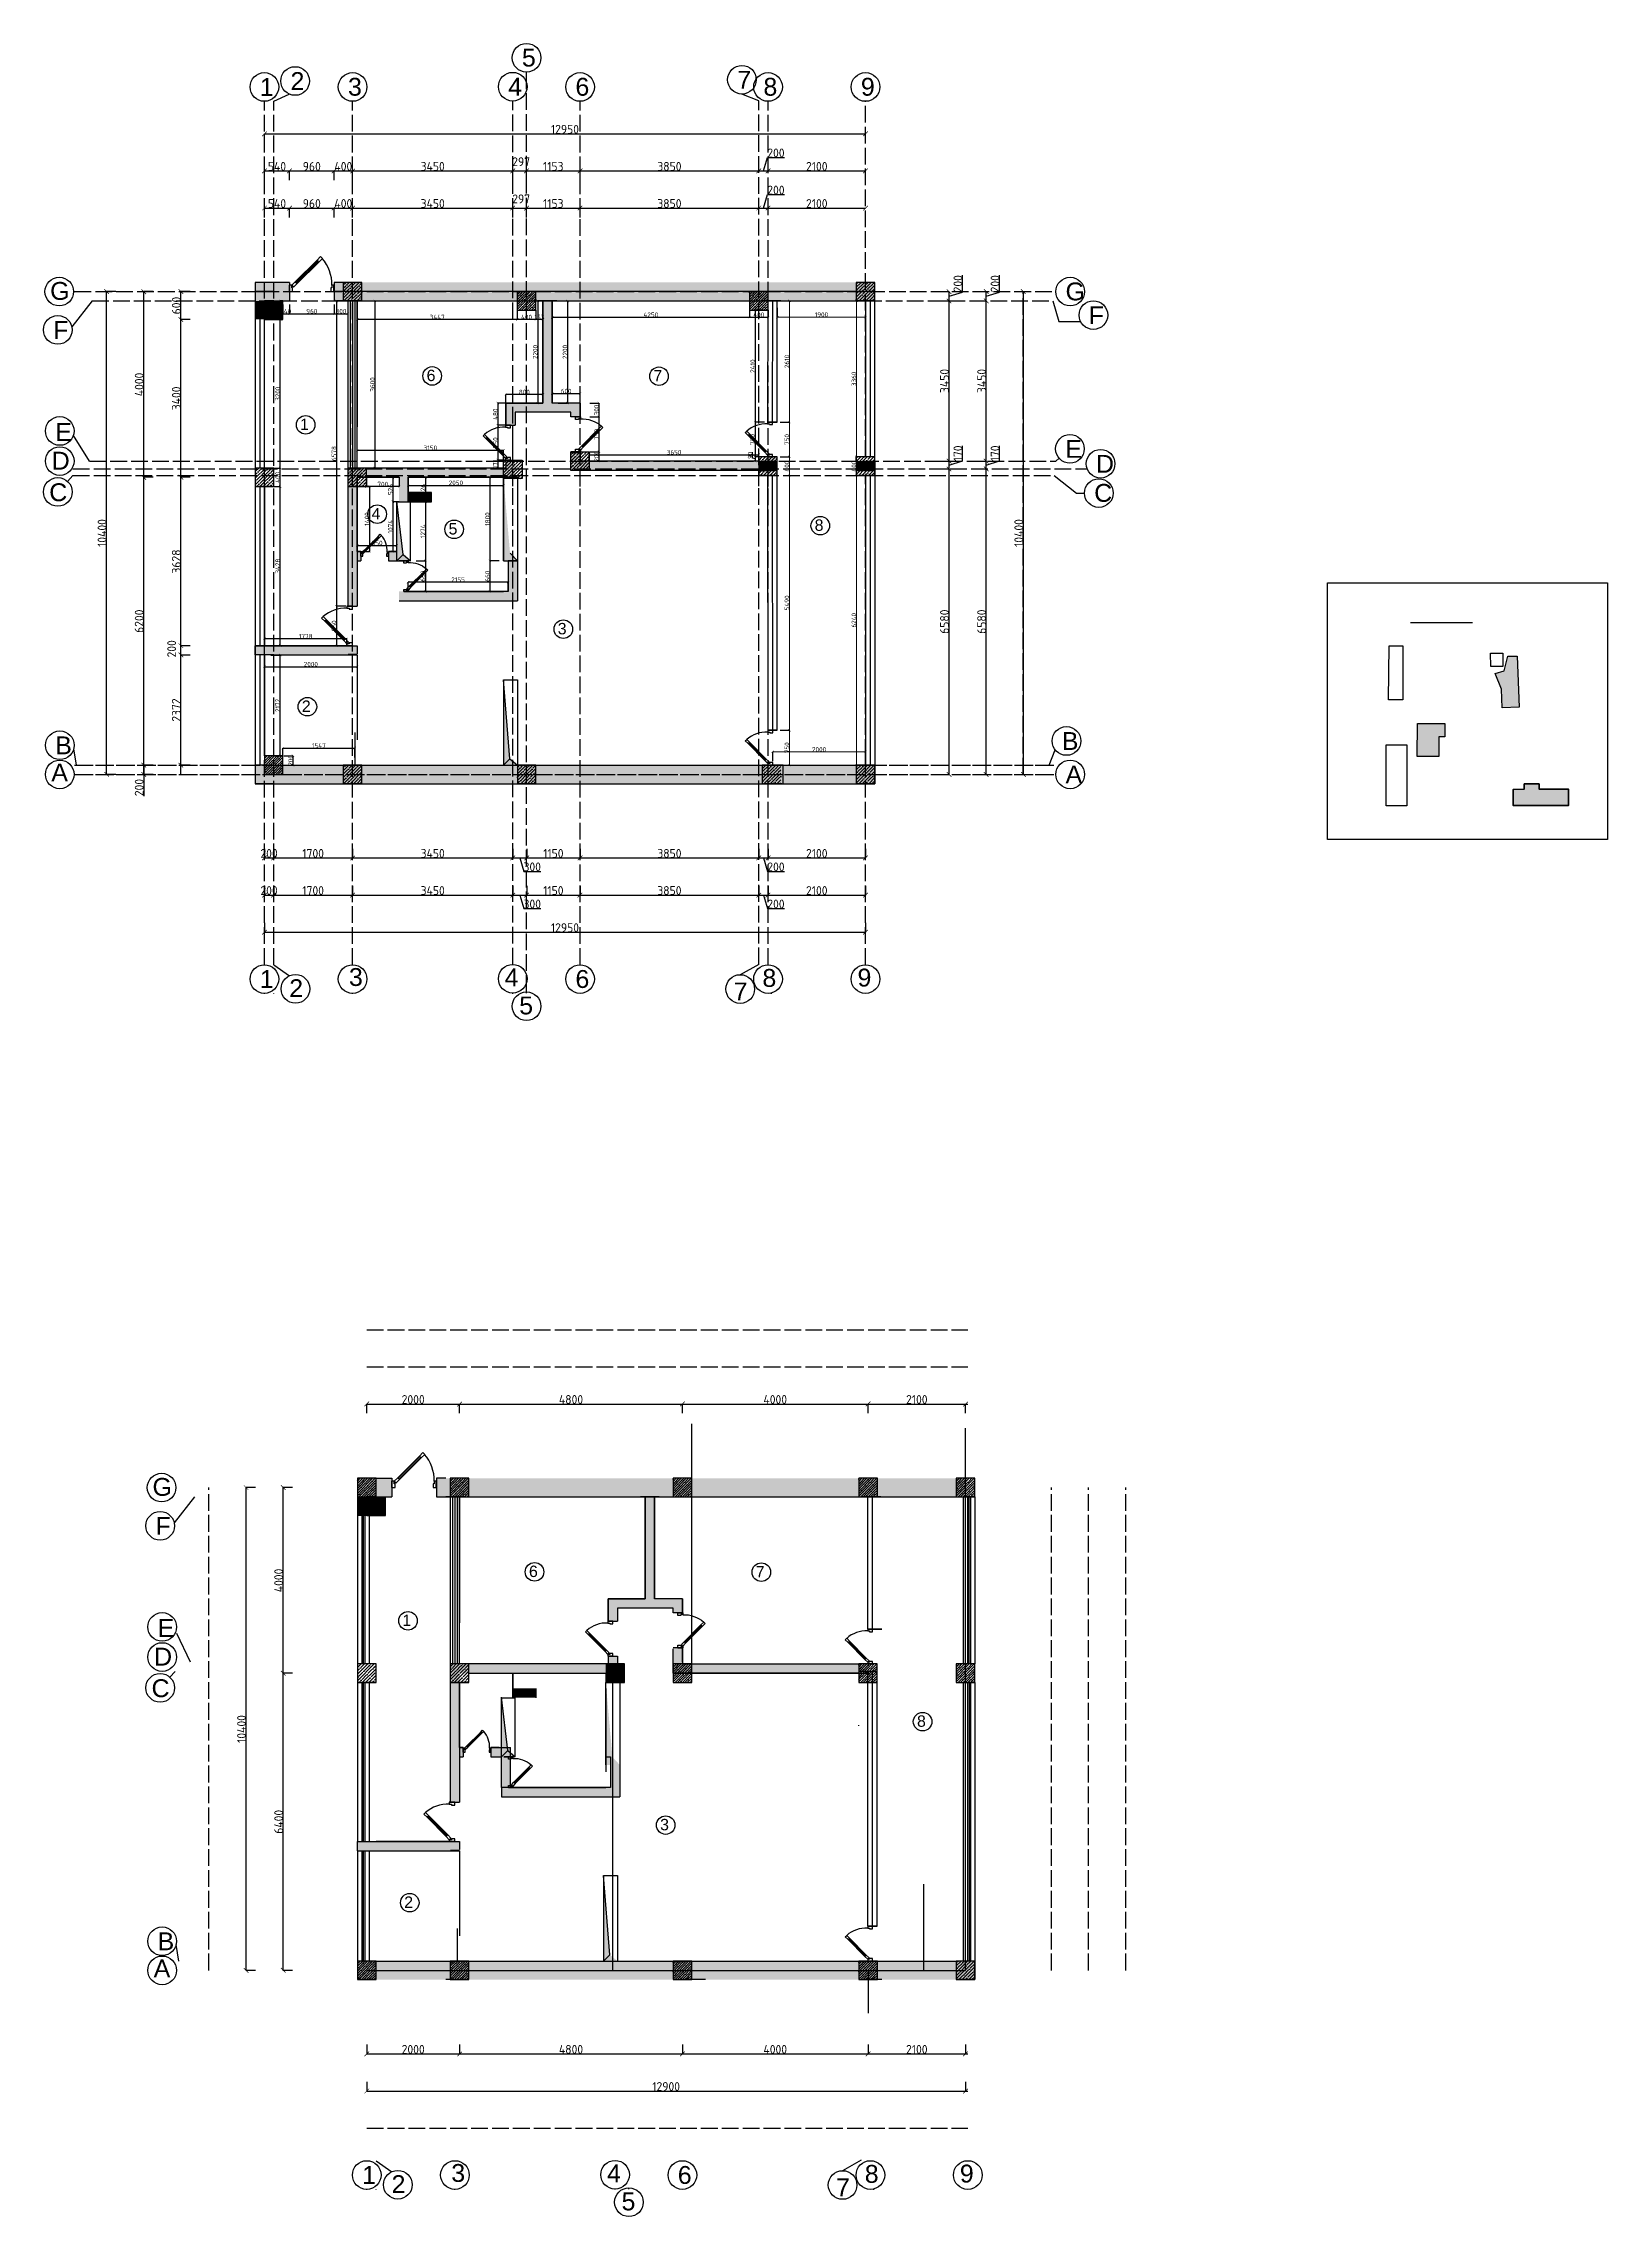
# Model space of a CAD drawing. Header units: millimetres. Extents: x -178199094 to 13669908, y -30538122 to 6091408.
# Drawn here: x 338715 to 372412, y 25150 to 71963 of the extents above; entities that cross this region are included whole.
import ezdxf

# ---------------------------------------------------------------- set-up
doc = ezdxf.new("R2010")
doc.units = ezdxf.units.MM
doc.linetypes.add('ACAD_ISO02W100', pattern=[15, 12, -3])
for name, color, linetype in [('0_Rəng_Yaşıllıqlar', 7, 'Continuous'), ('Plan 1', 7, 'Continuous'), ('Plan 2', 7, 'Continuous')]:
    doc.layers.add(name, color=color, linetype=linetype)
doc.styles.add('gost', font='GOST Common.ttf')
doc.styles.get("Standard").update_dxf_attribs({"font": 'arial.ttf'})
doc.dimstyles.new('GOST', dxfattribs={"dimtxt": 190, "dimasz": 100, "dimexe": 0.18, "dimexo": 0.06, "dimgap": 3, "dimtad": 1, "dimdec": 0, "dimzin": 0, "dimdsep": 46, "dimtxsty": 'gost', "dimblk": 'ARCHTICK', "dimcen": 0.09, "dimclrt": 256, "dimadec": 0, "dimazin": 0, "dimtfac": 1, "dimtdec": 0, "dimtofl": 0, "dimtmove": 0, "dimatfit": 3, "dimldrblk": 'ARCHTICK', "dimfxl": 200, "dimfxlon": 1, "dimtolj": 1, "dimtzin": 0, "dimarcsym": 0})
picture_1 = doc.add_image_def('image1.png', size_in_pixel=(672, 616))
pattern_1 = [(45, (290801.86, 43216), (-70.71068, 70.71068), []), (45, (290872.57, 43216), (-70.71068, 70.71068), [125, -25, 0, -25])]
pattern_2 = [(45, (293006.92, 17452.18), (-70.71068, 70.71068), []), (45, (293077.63, 17452.18), (-70.71068, 70.71068), [125, -25, 0, -25])]

msp = doc.modelspace()

# ---------------------------------------------------------------- texts
at = {"layer": 'Plan 1', "char_height": 384.87481}
for s, insert, attachment_point in [('5', (349023.54793, 71460.79145), 7), ('1', (343376.28576, 70832.26809), 7), ('2', (344037.86372, 70960.82026), 7), ('3', (345276.28576, 70832.26809), 7), ('4', (348726.4587, 70838.52499), 7), ('6', (350176.07538, 70832.1435), 7), ('7', (353663.83537, 70988.19816), 7), ('8', (354226.28576, 70832.26809), 7), ('9', (356326.28576, 70832.26809), 7), ('G', (338859.1068, 66434.0348), 7), ('G', (360735.01853, 66423.53532), 7), ('F', (361235.6283, 65917.24247), 7), ('F', (338924.58606, 65599.4424), 7), ('E', (338967.55299, 63400.36433), 7), ('E', (360730.73631, 63036.71284), 7), ('D', (338893.51539, 62782.82008), 7), ('D', (361390.66514, 62715.25749), 7), ('C', (338838.84822, 62097.19691), 7), ('C', (361352.48406, 62083.2672), 7), ('B', (360655.75419, 56743.6388), 7), ('B', (338968.92954, 56650.57394), 7), ('A', (360735.01853, 56023.53532), 7), ('1', (343376.28576, 52001.79264), 1), ('3', (345296.66056, 52044.51279), 1), ('4', (348651.37851, 52035.80173), 1), ('6', (350176.07538, 52001.66806), 1), ('8', (354204.51104, 52024.98332), 1), ('9', (356253.33827, 52032.32337), 1), ('2', (344010.36026, 51804.33677), 1), ('7', (353584.35063, 51733.69675), 1), ('5', (348964.9276, 51431.94436), 1), ('G', (341064.17254, 40670.21828), 7), ('F', (341129.65179, 39835.62588), 7), ('E', (341172.61872, 37636.54781), 7), ('D', (341098.58112, 37019.00356), 7), ('C', (341043.91396, 36333.38039), 7), ('B', (341173.99527, 30886.75743), 7), ('1', (345581.35149, 26237.97612), 1), ('3', (347501.72629, 26280.69627), 1), ('4', (350856.44424, 26271.98521), 1), ('6', (352381.14112, 26237.85154), 1), ('8', (356409.57677, 26261.1668), 1), ('9', (358458.40401, 26268.50685), 1), ('2', (346215.42599, 26040.52025), 1), ('7', (355789.41636, 25969.88024), 1), ('5', (351169.99334, 25668.12784), 1)]:
    msp.add_mtext_dynamic_manual_height_columns(s, width=384.8748082, gutter_width=0.54982, heights=[0], dxfattribs=dict(at, insert=insert, attachment_point=attachment_point))
at = {"layer": 'Plan 1', "char_height": 384.8748082, "attachment_point": 7, "style": 'gost'}
for insert in [(338884.35294, 56066.59244), (341089.41867, 30302.77593)]:
    msp.add_mtext_dynamic_manual_height_columns('{\\fArial|b0|i0|c238|p34;A}', width=384.8748082, gutter_width=0.54982, heights=[0], dxfattribs=dict(at, insert=insert))
at = {"layer": 'Plan 2', "char_height": 245.41227, "attachment_point": 1}
for s, insert in [('6', (346969.94752, 64935.35887)), ('7', (351856.2085, 64928.57165)), ('1', (344243.90289, 63881.80897)), ('4', (345785.39881, 61957.17763)), ('5', (347443.14454, 61630.66792)), ('8', (355330.22652, 61708.92617)), ('3', (349795.60831, 59480.03952)), ('2', (344281.81867, 57809.09408)), ('6', (349175.01326, 39171.54235)), ('7', (354061.27423, 39164.75513)), ('1', (346448.96862, 38117.99245)), ('8', (357535.29226, 35945.10965)), ('3', (352000.67404, 33716.22301)), ('2', (346486.8844, 32045.27756))]:
    msp.add_mtext_dynamic_manual_height_columns(s, width=245.4122714, gutter_width=0.81804, heights=[0], dxfattribs=dict(at, insert=insert))

# ---------------------------------------------------------------- blocks, each defined once
blk = doc.blocks.new('A$C3C032968')
for p, q in [((0, 0), (0, 100)), ((0, 100), (0, 0)), ((700, 0), (700, 100)), ((700, 0), (700, 100))]:
    blk.add_line(p, q)
for points in [[(120, 128), (461, 466), (433, 494), (92, 156)], [(113, 135), (454, 473), (440, 487), (99, 149)], [(517, 522), (461, 466), (433, 494), (489, 551)], [(35, 100), (0, 100), (0, 0), (50, 0), (50, 50), (50, 60), (35, 60)], [(63, 72), (120, 128), (92, 156), (35, 100)], [(665, 100), (665, 60), (650, 60), (650, 50), (650, 0), (700, 0), (700, 100)]]:
    blk.add_lwpolyline(points, close=True)
blk.add_arc((72, 129), 593, 357.2313, 41.4937)
blk = doc.blocks.new('_ArchTick')
at = {"color": 0, "linetype": 'ByBlock', "const_width": 0.15}
blk.add_lwpolyline([(-0.5, -0.5), (0.5, 0.5)], dxfattribs=at)
blk = doc.blocks.new('*D113')
at = {"color": 0, "lineweight": -2, "transparency": 16777216}
for p, q in [((345476, 66215), (345476, 66014)), ((348923, 66015), (345476, 66015)), ((348923, 66215), (348923, 66014))]:
    blk.add_line(p, q, dxfattribs=at)
at = {"layer": 'Defpoints', "color": 0, "transparency": 16777216}
for p in [(345476, 66991), (348923, 66791), (345476, 66015)]:
    blk.add_point(p, dxfattribs=at)
at = {"color": 0, "lineweight": -2, "transparency": 16777216, "xscale": 50, "yscale": 50, "zscale": 50, "rotation": 180}
blk.add_blockref('_ArchTick', (345476, 66015), dxfattribs=at)
at = {"color": 0, "lineweight": -2, "transparency": 16777216, "xscale": 50, "yscale": 50, "zscale": 50}
blk.add_blockref('_ArchTick', (348923, 66015), dxfattribs=at)
at = {"transparency": 16777216, "insert": (347199, 66068), "char_height": 100, "attachment_point": 5, "style": 'gost'}
blk.add_mtext('\\A1;3447', dxfattribs=at)
blk = doc.blocks.new('*D151')
at = {"color": 0, "lineweight": -2, "transparency": 16777216}
for p, q in [((345656, 66417), (345857, 66417)), ((345856, 66417), (345856, 62817)), ((345656, 62817), (345857, 62817))]:
    blk.add_line(p, q, dxfattribs=at)
at = {"layer": 'Defpoints', "color": 0, "transparency": 16777216}
for p in [(345476, 66417), (345476, 62817), (345856, 62817)]:
    blk.add_point(p, dxfattribs=at)
at = {"color": 0, "lineweight": -2, "transparency": 16777216, "xscale": 50, "yscale": 50, "zscale": 50}
for p, rotation in [((345856, 66417), 90), ((345856, 62817), 270)]:
    blk.add_blockref('_ArchTick', p, dxfattribs=dict(at, rotation=rotation))
at = {"transparency": 16777216, "insert": (345803, 64617), "char_height": 100, "attachment_point": 5, "rotation": 90, "style": 'gost'}
blk.add_mtext('\\A1;3600', dxfattribs=at)
blk = doc.blocks.new('*D152')
at = {"color": 0, "lineweight": -2, "transparency": 16777216}
for p, q in [((345476, 62997), (345476, 63197)), ((348626, 63197), (345476, 63197)), ((348626, 62997), (348626, 63197))]:
    blk.add_line(p, q, dxfattribs=at)
at = {"layer": 'Defpoints', "color": 0, "transparency": 16777216}
for p in [(345476, 63197), (345476, 62817), (348626, 62817)]:
    blk.add_point(p, dxfattribs=at)
at = {"color": 0, "lineweight": -2, "transparency": 16777216, "xscale": 50, "yscale": 50, "zscale": 50, "rotation": 180}
blk.add_blockref('_ArchTick', (345476, 63197), dxfattribs=at)
at = {"color": 0, "lineweight": -2, "transparency": 16777216, "xscale": 50, "yscale": 50, "zscale": 50}
blk.add_blockref('_ArchTick', (348626, 63197), dxfattribs=at)
at = {"transparency": 16777216, "insert": (347051, 63250), "char_height": 100, "attachment_point": 5, "style": 'gost'}
blk.add_mtext('\\A1;3150', dxfattribs=at)
blk = doc.blocks.new('*D153')
at = {"color": 0, "lineweight": -2, "transparency": 16777216}
for p, q in [((349676, 66265), (349676, 66064)), ((349676, 66065), (353926, 66065)), ((353926, 66265), (353926, 66064))]:
    blk.add_line(p, q, dxfattribs=at)
at = {"layer": 'Defpoints', "color": 0, "transparency": 16777216}
for p in [(349676, 66417), (353926, 66417), (353926, 66065)]:
    blk.add_point(p, dxfattribs=at)
at = {"color": 0, "lineweight": -2, "transparency": 16777216, "xscale": 50, "yscale": 50, "zscale": 50, "rotation": 180}
blk.add_blockref('_ArchTick', (349676, 66065), dxfattribs=at)
at = {"color": 0, "lineweight": -2, "transparency": 16777216, "xscale": 50, "yscale": 50, "zscale": 50}
blk.add_blockref('_ArchTick', (353926, 66065), dxfattribs=at)
at = {"transparency": 16777216, "insert": (351801, 66118), "char_height": 100, "attachment_point": 5, "style": 'gost'}
blk.add_mtext('\\A1;4250', dxfattribs=at)
blk = doc.blocks.new('*D154')
at = {"color": 0, "lineweight": -2, "transparency": 16777216}
for p, q in [((353926, 66265), (353926, 66064)), ((353926, 66065), (354326, 66065)), ((354326, 66217), (354326, 66064))]:
    blk.add_line(p, q, dxfattribs=at)
at = {"layer": 'Defpoints', "color": 0, "transparency": 16777216}
for p in [(353926, 66417), (354326, 66217), (354326, 66065)]:
    blk.add_point(p, dxfattribs=at)
at = {"color": 0, "lineweight": -2, "transparency": 16777216, "xscale": 50, "yscale": 50, "zscale": 50, "rotation": 180}
blk.add_blockref('_ArchTick', (353926, 66065), dxfattribs=at)
at = {"color": 0, "lineweight": -2, "transparency": 16777216, "xscale": 50, "yscale": 50, "zscale": 50}
blk.add_blockref('_ArchTick', (354326, 66065), dxfattribs=at)
at = {"transparency": 16777216, "insert": (354126, 66118), "char_height": 100, "attachment_point": 5, "style": 'gost'}
blk.add_mtext('\\A1;400', dxfattribs=at)
blk = doc.blocks.new('*D155')
at = {"color": 0, "lineweight": -2, "transparency": 16777216}
for p, q in [((341876, 58789), (341676, 58789)), ((341676, 56417), (341676, 58789)), ((341876, 56417), (341676, 56417))]:
    blk.add_line(p, q, dxfattribs=at)
at = {"layer": 'Defpoints', "color": 0, "transparency": 16777216}
for p in [(341676, 58789), (343276, 58789), (343276, 56417)]:
    blk.add_point(p, dxfattribs=at)
at = {"color": 0, "lineweight": -2, "transparency": 16777216, "xscale": 100, "yscale": 100, "zscale": 100}
for p, rotation in [((341676, 58789), 90), ((341676, 56417), 270)]:
    blk.add_blockref('_ArchTick', p, dxfattribs=dict(at, rotation=rotation))
at = {"transparency": 16777216, "insert": (341578, 57603), "char_height": 190, "attachment_point": 5, "rotation": 90, "style": 'gost'}
blk.add_mtext('\\A1;2372', dxfattribs=at)
blk = doc.blocks.new('*D156')
at = {"color": 0, "lineweight": -2, "transparency": 16777216}
for p, q in [((341876, 58989), (341676, 58989)), ((341676, 58789), (341676, 58989)), ((341876, 58789), (341676, 58789))]:
    blk.add_line(p, q, dxfattribs=at)
at = {"layer": 'Defpoints', "color": 0, "transparency": 16777216}
for p in [(341676, 58989), (343276, 58989), (343276, 58789)]:
    blk.add_point(p, dxfattribs=at)
at = {"color": 0, "lineweight": -2, "transparency": 16777216, "xscale": 100, "yscale": 100, "zscale": 100}
for p, rotation in [((341676, 58989), 90), ((341676, 58789), 270)]:
    blk.add_blockref('_ArchTick', p, dxfattribs=dict(at, rotation=rotation))
at = {"transparency": 16777216, "insert": (341478, 58922), "char_height": 190, "attachment_point": 5, "rotation": 90, "style": 'gost'}
blk.add_mtext('\\A1;200', dxfattribs=at)
blk = doc.blocks.new('*D157')
at = {"color": 0, "lineweight": -2, "transparency": 16777216}
for p, q in [((341876, 62617), (341676, 62617)), ((341676, 58989), (341676, 62617)), ((341876, 58989), (341676, 58989))]:
    blk.add_line(p, q, dxfattribs=at)
at = {"layer": 'Defpoints', "color": 0, "transparency": 16777216}
for p in [(341676, 62617), (343476, 62617), (343276, 58989)]:
    blk.add_point(p, dxfattribs=at)
at = {"color": 0, "lineweight": -2, "transparency": 16777216, "xscale": 100, "yscale": 100, "zscale": 100}
for p, rotation in [((341676, 62617), 90), ((341676, 58989), 270)]:
    blk.add_blockref('_ArchTick', p, dxfattribs=dict(at, rotation=rotation))
at = {"transparency": 16777216, "insert": (341578, 60803), "char_height": 190, "attachment_point": 5, "rotation": 90, "style": 'gost'}
blk.add_mtext('\\A1;3628', dxfattribs=at)
blk = doc.blocks.new('*D158')
at = {"color": 0, "lineweight": -2, "transparency": 16777216}
for p, q in [((341876, 66017), (341676, 66017)), ((341676, 62617), (341676, 66017)), ((341876, 62617), (341676, 62617))]:
    blk.add_line(p, q, dxfattribs=at)
at = {"layer": 'Defpoints', "color": 0, "transparency": 16777216}
for p in [(341676, 66017), (343476, 66017), (343476, 62617)]:
    blk.add_point(p, dxfattribs=at)
at = {"color": 0, "lineweight": -2, "transparency": 16777216, "xscale": 100, "yscale": 100, "zscale": 100}
for p, rotation in [((341676, 66017), 90), ((341676, 62617), 270)]:
    blk.add_blockref('_ArchTick', p, dxfattribs=dict(at, rotation=rotation))
at = {"transparency": 16777216, "insert": (341578, 64317), "char_height": 190, "attachment_point": 5, "rotation": 90, "style": 'gost'}
blk.add_mtext('\\A1;3400', dxfattribs=at)
blk = doc.blocks.new('*D159')
at = {"color": 0, "lineweight": -2, "transparency": 16777216}
for p, q in [((341876, 66617), (341676, 66617)), ((341676, 66017), (341676, 66617)), ((341876, 66017), (341676, 66017))]:
    blk.add_line(p, q, dxfattribs=at)
at = {"layer": 'Defpoints', "color": 0, "transparency": 16777216}
for p in [(341676, 66617), (345376, 66617), (343476, 66017)]:
    blk.add_point(p, dxfattribs=at)
at = {"color": 0, "lineweight": -2, "transparency": 16777216, "xscale": 100, "yscale": 100, "zscale": 100}
for p, rotation in [((341676, 66617), 90), ((341676, 66017), 270)]:
    blk.add_blockref('_ArchTick', p, dxfattribs=dict(at, rotation=rotation))
at = {"transparency": 16777216, "insert": (341578, 66317), "char_height": 190, "attachment_point": 5, "rotation": 90, "style": 'gost'}
blk.add_mtext('\\A1;600', dxfattribs=at)
blk = doc.blocks.new('*D160')
at = {"color": 0, "lineweight": -2, "transparency": 16777216}
for p, q in [((341076, 62617), (340876, 62617)), ((340876, 56417), (340876, 62617)), ((341076, 56417), (340876, 56417))]:
    blk.add_line(p, q, dxfattribs=at)
at = {"layer": 'Defpoints', "color": 0, "transparency": 16777216}
for p in [(340876, 62617), (343476, 62617), (343376, 56417)]:
    blk.add_point(p, dxfattribs=at)
at = {"color": 0, "lineweight": -2, "transparency": 16777216, "xscale": 100, "yscale": 100, "zscale": 100}
for p, rotation in [((340876, 62617), 90), ((340876, 56417), 270)]:
    blk.add_blockref('_ArchTick', p, dxfattribs=dict(at, rotation=rotation))
at = {"transparency": 16777216, "insert": (340778, 59517), "char_height": 190, "attachment_point": 5, "rotation": 90, "style": 'gost'}
blk.add_mtext('\\A1;6200', dxfattribs=at)
blk = doc.blocks.new('*D161')
at = {"color": 0, "lineweight": -2, "transparency": 16777216}
for p, q in [((341076, 66617), (340876, 66617)), ((340876, 62617), (340876, 66617)), ((341076, 62617), (340876, 62617))]:
    blk.add_line(p, q, dxfattribs=at)
at = {"layer": 'Defpoints', "color": 0, "transparency": 16777216}
for p in [(340876, 66617), (345376, 66617), (343476, 62617)]:
    blk.add_point(p, dxfattribs=at)
at = {"color": 0, "lineweight": -2, "transparency": 16777216, "xscale": 100, "yscale": 100, "zscale": 100}
for p, rotation in [((340876, 66617), 90), ((340876, 62617), 270)]:
    blk.add_blockref('_ArchTick', p, dxfattribs=dict(at, rotation=rotation))
at = {"transparency": 16777216, "insert": (340778, 64617), "char_height": 190, "attachment_point": 5, "rotation": 90, "style": 'gost'}
blk.add_mtext('\\A1;4000', dxfattribs=at)
blk = doc.blocks.new('*D162')
at = {"color": 0, "lineweight": -2, "transparency": 16777216}
for p, q in [((341076, 56417), (340876, 56417)), ((340876, 56417), (340876, 56217)), ((341076, 56217), (340876, 56217)), ((340876, 56217), (340876, 55750))]:
    blk.add_line(p, q, dxfattribs=at)
at = {"layer": 'Defpoints', "color": 0, "transparency": 16777216}
for p in [(340876, 56217), (345376, 56417), (345376, 56217)]:
    blk.add_point(p, dxfattribs=at)
at = {"color": 0, "lineweight": -2, "transparency": 16777216, "xscale": 100, "yscale": 100, "zscale": 100}
for p, rotation in [((340876, 56417), 90), ((340876, 56217), 270)]:
    blk.add_blockref('_ArchTick', p, dxfattribs=dict(at, rotation=rotation))
at = {"transparency": 16777216, "insert": (340778, 55934), "char_height": 190, "attachment_point": 5, "rotation": 90, "style": 'gost'}
blk.add_mtext('\\A1;200', dxfattribs=at)
blk = doc.blocks.new('*D163')
at = {"color": 0, "lineweight": -2, "transparency": 16777216}
for p, q in [((340276, 66617), (340076, 66617)), ((340076, 56217), (340076, 66617)), ((340276, 56217), (340076, 56217))]:
    blk.add_line(p, q, dxfattribs=at)
at = {"layer": 'Defpoints', "color": 0, "transparency": 16777216}
for p in [(340076, 66617), (345376, 66617), (345376, 56217)]:
    blk.add_point(p, dxfattribs=at)
at = {"color": 0, "lineweight": -2, "transparency": 16777216, "xscale": 100, "yscale": 100, "zscale": 100}
for p, rotation in [((340076, 66617), 90), ((340076, 56217), 270)]:
    blk.add_blockref('_ArchTick', p, dxfattribs=dict(at, rotation=rotation))
at = {"transparency": 16777216, "insert": (339978, 61417), "char_height": 190, "attachment_point": 5, "rotation": 90, "style": 'gost'}
blk.add_mtext('\\A1;10400', dxfattribs=at)
blk = doc.blocks.new('*D164')
at = {"color": 0, "lineweight": -2, "transparency": 16777216}
for p, q in [((343476, 68217), (343476, 68417)), ((343476, 68417), (344016, 68417)), ((344016, 68217), (344016, 68417))]:
    blk.add_line(p, q, dxfattribs=at)
at = {"layer": 'Defpoints', "color": 0, "transparency": 16777216}
for p in [(344016, 68417), (343476, 66017), (344016, 66017)]:
    blk.add_point(p, dxfattribs=at)
at = {"color": 0, "lineweight": -2, "transparency": 16777216, "xscale": 100, "yscale": 100, "zscale": 100, "rotation": 180}
blk.add_blockref('_ArchTick', (343476, 68417), dxfattribs=at)
at = {"color": 0, "lineweight": -2, "transparency": 16777216, "xscale": 100, "yscale": 100, "zscale": 100}
blk.add_blockref('_ArchTick', (344016, 68417), dxfattribs=at)
at = {"transparency": 16777216, "insert": (343746, 68515), "char_height": 190, "attachment_point": 5, "style": 'gost'}
blk.add_mtext('\\A1;540', dxfattribs=at)
blk = doc.blocks.new('*D165')
at = {"color": 0, "lineweight": -2, "transparency": 16777216}
for p, q in [((344016, 68217), (344016, 68417)), ((344016, 68417), (344976, 68417)), ((344976, 68217), (344976, 68417))]:
    blk.add_line(p, q, dxfattribs=at)
at = {"layer": 'Defpoints', "color": 0, "transparency": 16777216}
for p in [(344976, 68417), (344976, 66817), (344016, 66017)]:
    blk.add_point(p, dxfattribs=at)
at = {"color": 0, "lineweight": -2, "transparency": 16777216, "xscale": 100, "yscale": 100, "zscale": 100, "rotation": 180}
blk.add_blockref('_ArchTick', (344016, 68417), dxfattribs=at)
at = {"color": 0, "lineweight": -2, "transparency": 16777216, "xscale": 100, "yscale": 100, "zscale": 100}
blk.add_blockref('_ArchTick', (344976, 68417), dxfattribs=at)
at = {"transparency": 16777216, "insert": (344496, 68515), "char_height": 190, "attachment_point": 5, "style": 'gost'}
blk.add_mtext('\\A1;960', dxfattribs=at)
blk = doc.blocks.new('*D166')
at = {"color": 0, "lineweight": -2, "transparency": 16777216}
for p, q in [((344976, 68217), (344976, 68417)), ((344976, 68417), (345376, 68417)), ((345376, 68217), (345376, 68417))]:
    blk.add_line(p, q, dxfattribs=at)
at = {"layer": 'Defpoints', "color": 0, "transparency": 16777216}
for p in [(345376, 68417), (344976, 66817), (345376, 66617)]:
    blk.add_point(p, dxfattribs=at)
at = {"color": 0, "lineweight": -2, "transparency": 16777216, "xscale": 100, "yscale": 100, "zscale": 100, "rotation": 180}
blk.add_blockref('_ArchTick', (344976, 68417), dxfattribs=at)
at = {"color": 0, "lineweight": -2, "transparency": 16777216, "xscale": 100, "yscale": 100, "zscale": 100}
blk.add_blockref('_ArchTick', (345376, 68417), dxfattribs=at)
at = {"transparency": 16777216, "insert": (345176, 68515), "char_height": 190, "attachment_point": 5, "style": 'gost'}
blk.add_mtext('\\A1;400', dxfattribs=at)
blk = doc.blocks.new('*D114')
at = {"color": 0, "lineweight": -2, "transparency": 16777216}
for p, q in [((345376, 68217), (345376, 68417)), ((345376, 68417), (348826, 68417)), ((348826, 68217), (348826, 68417))]:
    blk.add_line(p, q, dxfattribs=at)
at = {"layer": 'Defpoints', "color": 0, "transparency": 16777216}
for p in [(348826, 68417), (345376, 66617), (348826, 66417)]:
    blk.add_point(p, dxfattribs=at)
at = {"color": 0, "lineweight": -2, "transparency": 16777216, "xscale": 100, "yscale": 100, "zscale": 100, "rotation": 180}
blk.add_blockref('_ArchTick', (345376, 68417), dxfattribs=at)
at = {"color": 0, "lineweight": -2, "transparency": 16777216, "xscale": 100, "yscale": 100, "zscale": 100}
blk.add_blockref('_ArchTick', (348826, 68417), dxfattribs=at)
at = {"transparency": 16777216, "insert": (347101, 68515), "char_height": 190, "attachment_point": 5, "style": 'gost'}
blk.add_mtext('\\A1;3450', dxfattribs=at)
blk = doc.blocks.new('*D115')
at = {"color": 0, "lineweight": -2, "transparency": 16777216}
for p, q in [((348826, 68217), (348826, 68417)), ((348826, 68417), (349123, 68417)), ((349123, 68217), (349123, 68417))]:
    blk.add_line(p, q, dxfattribs=at)
at = {"layer": 'Defpoints', "color": 0, "transparency": 16777216}
for p in [(349123, 68417), (348826, 66417), (349123, 66417)]:
    blk.add_point(p, dxfattribs=at)
at = {"color": 0, "lineweight": -2, "transparency": 16777216, "xscale": 100, "yscale": 100, "zscale": 100, "rotation": 180}
blk.add_blockref('_ArchTick', (348826, 68417), dxfattribs=at)
at = {"color": 0, "lineweight": -2, "transparency": 16777216, "xscale": 100, "yscale": 100, "zscale": 100}
blk.add_blockref('_ArchTick', (349123, 68417), dxfattribs=at)
at = {"transparency": 16777216, "insert": (349007, 68615), "char_height": 190, "attachment_point": 5, "style": 'gost'}
blk.add_mtext('\\A1;297', dxfattribs=at)
blk = doc.blocks.new('*D116')
at = {"color": 0, "lineweight": -2, "transparency": 16777216}
for p, q in [((349123, 68217), (349123, 68417)), ((349123, 68417), (350276, 68417)), ((350276, 68217), (350276, 68417))]:
    blk.add_line(p, q, dxfattribs=at)
at = {"layer": 'Defpoints', "color": 0, "transparency": 16777216}
for p in [(350276, 68417), (350276, 66617), (349123, 66417)]:
    blk.add_point(p, dxfattribs=at)
at = {"color": 0, "lineweight": -2, "transparency": 16777216, "xscale": 100, "yscale": 100, "zscale": 100, "rotation": 180}
blk.add_blockref('_ArchTick', (349123, 68417), dxfattribs=at)
at = {"color": 0, "lineweight": -2, "transparency": 16777216, "xscale": 100, "yscale": 100, "zscale": 100}
blk.add_blockref('_ArchTick', (350276, 68417), dxfattribs=at)
at = {"transparency": 16777216, "insert": (349699, 68515), "char_height": 190, "attachment_point": 5, "style": 'gost'}
blk.add_mtext('\\A1;1153', dxfattribs=at)
blk = doc.blocks.new('*D167')
at = {"color": 0, "lineweight": -2, "transparency": 16777216}
for p, q in [((343476, 54617), (343476, 54417)), ((343476, 54417), (343676, 54417)), ((343676, 54617), (343676, 54417))]:
    blk.add_line(p, q, dxfattribs=at)
at = {"layer": 'Defpoints', "color": 0, "transparency": 16777216}
for p in [(343476, 56017), (343676, 56017), (343676, 54417)]:
    blk.add_point(p, dxfattribs=at)
at = {"color": 0, "lineweight": -2, "transparency": 16777216, "xscale": 100, "yscale": 100, "zscale": 100, "rotation": 180}
blk.add_blockref('_ArchTick', (343476, 54417), dxfattribs=at)
at = {"color": 0, "lineweight": -2, "transparency": 16777216, "xscale": 100, "yscale": 100, "zscale": 100}
blk.add_blockref('_ArchTick', (343676, 54417), dxfattribs=at)
at = {"transparency": 16777216, "insert": (343576, 54515), "char_height": 190, "attachment_point": 5, "style": 'gost'}
blk.add_mtext('\\A1;200', dxfattribs=at)
blk = doc.blocks.new('*D168')
at = {"color": 0, "lineweight": -2, "transparency": 16777216}
for p, q in [((343676, 54617), (343676, 54417)), ((343676, 54417), (345376, 54417)), ((345376, 54617), (345376, 54417))]:
    blk.add_line(p, q, dxfattribs=at)
at = {"layer": 'Defpoints', "color": 0, "transparency": 16777216}
for p in [(345376, 56217), (343676, 56017), (345376, 54417)]:
    blk.add_point(p, dxfattribs=at)
at = {"color": 0, "lineweight": -2, "transparency": 16777216, "xscale": 100, "yscale": 100, "zscale": 100, "rotation": 180}
blk.add_blockref('_ArchTick', (343676, 54417), dxfattribs=at)
at = {"color": 0, "lineweight": -2, "transparency": 16777216, "xscale": 100, "yscale": 100, "zscale": 100}
blk.add_blockref('_ArchTick', (345376, 54417), dxfattribs=at)
at = {"transparency": 16777216, "insert": (344526, 54515), "char_height": 190, "attachment_point": 5, "style": 'gost'}
blk.add_mtext('\\A1;1700', dxfattribs=at)
blk = doc.blocks.new('*D117')
at = {"color": 0, "lineweight": -2, "transparency": 16777216}
for p, q in [((345376, 54617), (345376, 54417)), ((345376, 54417), (348826, 54417)), ((348826, 54617), (348826, 54417))]:
    blk.add_line(p, q, dxfattribs=at)
at = {"layer": 'Defpoints', "color": 0, "transparency": 16777216}
for p in [(348826, 62788), (345376, 56217), (348826, 54417)]:
    blk.add_point(p, dxfattribs=at)
at = {"color": 0, "lineweight": -2, "transparency": 16777216, "xscale": 100, "yscale": 100, "zscale": 100, "rotation": 180}
blk.add_blockref('_ArchTick', (345376, 54417), dxfattribs=at)
at = {"color": 0, "lineweight": -2, "transparency": 16777216, "xscale": 100, "yscale": 100, "zscale": 100}
blk.add_blockref('_ArchTick', (348826, 54417), dxfattribs=at)
at = {"transparency": 16777216, "insert": (347101, 54515), "char_height": 190, "attachment_point": 5, "style": 'gost'}
blk.add_mtext('\\A1;3450', dxfattribs=at)
blk = doc.blocks.new('*D169')
at = {"color": 0, "lineweight": -2, "transparency": 16777216}
for p, q in [((348826, 54617), (348826, 54417)), ((348826, 54417), (349126, 54417)), ((348976, 54417), (349063, 54127)), ((349126, 54617), (349126, 54417)), ((349063, 54127), (349430, 54127))]:
    blk.add_line(p, q, dxfattribs=at)
at = {"layer": 'Defpoints', "color": 0, "transparency": 16777216}
for p in [(348826, 62788), (349126, 56217), (349126, 54417)]:
    blk.add_point(p, dxfattribs=at)
at = {"color": 0, "lineweight": -2, "transparency": 16777216, "xscale": 100, "yscale": 100, "zscale": 100, "rotation": 180}
blk.add_blockref('_ArchTick', (348826, 54417), dxfattribs=at)
at = {"color": 0, "lineweight": -2, "transparency": 16777216, "xscale": 100, "yscale": 100, "zscale": 100}
blk.add_blockref('_ArchTick', (349126, 54417), dxfattribs=at)
at = {"transparency": 16777216, "insert": (349246, 54225), "char_height": 190, "attachment_point": 5, "style": 'gost'}
blk.add_mtext('\\A1;300', dxfattribs=at)
blk = doc.blocks.new('*D170')
at = {"color": 0, "lineweight": -2, "transparency": 16777216}
for p, q in [((349126, 54617), (349126, 54417)), ((349126, 54417), (350276, 54417)), ((350276, 54617), (350276, 54417))]:
    blk.add_line(p, q, dxfattribs=at)
at = {"layer": 'Defpoints', "color": 0, "transparency": 16777216}
for p in [(350276, 62967), (349126, 56217), (350276, 54417)]:
    blk.add_point(p, dxfattribs=at)
at = {"color": 0, "lineweight": -2, "transparency": 16777216, "xscale": 100, "yscale": 100, "zscale": 100, "rotation": 180}
blk.add_blockref('_ArchTick', (349126, 54417), dxfattribs=at)
at = {"color": 0, "lineweight": -2, "transparency": 16777216, "xscale": 100, "yscale": 100, "zscale": 100}
blk.add_blockref('_ArchTick', (350276, 54417), dxfattribs=at)
at = {"transparency": 16777216, "insert": (349701, 54515), "char_height": 190, "attachment_point": 5, "style": 'gost'}
blk.add_mtext('\\A1;1150', dxfattribs=at)
blk = doc.blocks.new('*D171')
at = {"color": 0, "lineweight": -2, "transparency": 16777216}
for p, q in [((350276, 54617), (350276, 54417)), ((350276, 54417), (354126, 54417)), ((354126, 54617), (354126, 54417))]:
    blk.add_line(p, q, dxfattribs=at)
at = {"layer": 'Defpoints', "color": 0, "transparency": 16777216}
for p in [(354126, 66417), (350276, 62967), (354126, 54417)]:
    blk.add_point(p, dxfattribs=at)
at = {"color": 0, "lineweight": -2, "transparency": 16777216, "xscale": 100, "yscale": 100, "zscale": 100, "rotation": 180}
blk.add_blockref('_ArchTick', (350276, 54417), dxfattribs=at)
at = {"color": 0, "lineweight": -2, "transparency": 16777216, "xscale": 100, "yscale": 100, "zscale": 100}
blk.add_blockref('_ArchTick', (354126, 54417), dxfattribs=at)
at = {"transparency": 16777216, "insert": (352201, 54515), "char_height": 190, "attachment_point": 5, "style": 'gost'}
blk.add_mtext('\\A1;3850', dxfattribs=at)
blk = doc.blocks.new('*D172')
at = {"color": 0, "lineweight": -2, "transparency": 16777216}
for p, q in [((354126, 54617), (354126, 54417)), ((354126, 54417), (354326, 54417)), ((354226, 54417), (354313, 54127)), ((354326, 54617), (354326, 54417)), ((354313, 54127), (354680, 54127))]:
    blk.add_line(p, q, dxfattribs=at)
at = {"layer": 'Defpoints', "color": 0, "transparency": 16777216}
for p in [(354126, 66417), (354326, 62857), (354326, 54417)]:
    blk.add_point(p, dxfattribs=at)
at = {"color": 0, "lineweight": -2, "transparency": 16777216, "xscale": 100, "yscale": 100, "zscale": 100, "rotation": 180}
blk.add_blockref('_ArchTick', (354126, 54417), dxfattribs=at)
at = {"color": 0, "lineweight": -2, "transparency": 16777216, "xscale": 100, "yscale": 100, "zscale": 100}
blk.add_blockref('_ArchTick', (354326, 54417), dxfattribs=at)
at = {"transparency": 16777216, "insert": (354496, 54225), "char_height": 190, "attachment_point": 5, "style": 'gost'}
blk.add_mtext('\\A1;200', dxfattribs=at)
blk = doc.blocks.new('*D173')
at = {"color": 0, "lineweight": -2, "transparency": 16777216}
for p, q in [((354326, 54617), (354326, 54417)), ((354326, 54417), (356426, 54417)), ((356426, 54617), (356426, 54417))]:
    blk.add_line(p, q, dxfattribs=at)
at = {"layer": 'Defpoints', "color": 0, "transparency": 16777216}
for p in [(354326, 62857), (356426, 62857), (356426, 54417)]:
    blk.add_point(p, dxfattribs=at)
at = {"color": 0, "lineweight": -2, "transparency": 16777216, "xscale": 100, "yscale": 100, "zscale": 100, "rotation": 180}
blk.add_blockref('_ArchTick', (354326, 54417), dxfattribs=at)
at = {"color": 0, "lineweight": -2, "transparency": 16777216, "xscale": 100, "yscale": 100, "zscale": 100}
blk.add_blockref('_ArchTick', (356426, 54417), dxfattribs=at)
at = {"transparency": 16777216, "insert": (355376, 54515), "char_height": 190, "attachment_point": 5, "style": 'gost'}
blk.add_mtext('\\A1;2100', dxfattribs=at)
blk = doc.blocks.new('*D174')
at = {"color": 0, "lineweight": -2, "transparency": 16777216}
for p, q in [((343476, 53017), (343476, 52817)), ((356426, 53017), (356426, 52817)), ((343476, 52817), (356426, 52817))]:
    blk.add_line(p, q, dxfattribs=at)
at = {"layer": 'Defpoints', "color": 0, "transparency": 16777216}
for p in [(343476, 56417), (356426, 56417), (356426, 52817)]:
    blk.add_point(p, dxfattribs=at)
at = {"color": 0, "lineweight": -2, "transparency": 16777216, "xscale": 100, "yscale": 100, "zscale": 100, "rotation": 180}
blk.add_blockref('_ArchTick', (343476, 52817), dxfattribs=at)
at = {"color": 0, "lineweight": -2, "transparency": 16777216, "xscale": 100, "yscale": 100, "zscale": 100}
blk.add_blockref('_ArchTick', (356426, 52817), dxfattribs=at)
at = {"transparency": 16777216, "insert": (349951, 52915), "char_height": 190, "attachment_point": 5, "style": 'gost'}
blk.add_mtext('\\A1;12950', dxfattribs=at)
blk = doc.blocks.new('*D175')
at = {"color": 0, "lineweight": -2, "transparency": 16777216}
for p, q in [((354247, 66217), (354047, 66217)), ((354047, 66217), (354047, 63807)), ((354247, 63807), (354047, 63807))]:
    blk.add_line(p, q, dxfattribs=at)
at = {"layer": 'Defpoints', "color": 0, "transparency": 16777216}
for p in [(354326, 66217), (354047, 63807), (354326, 63807)]:
    blk.add_point(p, dxfattribs=at)
at = {"color": 0, "lineweight": -2, "transparency": 16777216, "xscale": 50, "yscale": 50, "zscale": 50}
for p, rotation in [((354047, 66217), 90), ((354047, 63807), 270)]:
    blk.add_blockref('_ArchTick', p, dxfattribs=dict(at, rotation=rotation))
at = {"transparency": 16777216, "insert": (353994, 65012), "char_height": 100, "attachment_point": 5, "rotation": 90, "style": 'gost'}
blk.add_mtext('\\A1;2410', dxfattribs=at)
blk = doc.blocks.new('*D176')
at = {"color": 0, "lineweight": -2, "transparency": 16777216}
for p, q in [((354247, 63807), (354047, 63807)), ((354047, 63807), (354047, 63057)), ((354247, 63057), (354047, 63057))]:
    blk.add_line(p, q, dxfattribs=at)
at = {"layer": 'Defpoints', "color": 0, "transparency": 16777216}
for p in [(354326, 63807), (354047, 63057), (354317, 63057)]:
    blk.add_point(p, dxfattribs=at)
at = {"color": 0, "lineweight": -2, "transparency": 16777216, "xscale": 50, "yscale": 50, "zscale": 50}
for p, rotation in [((354047, 63807), 90), ((354047, 63057), 270)]:
    blk.add_blockref('_ArchTick', p, dxfattribs=dict(at, rotation=rotation))
at = {"transparency": 16777216, "insert": (353994, 63432), "char_height": 100, "attachment_point": 5, "rotation": 90, "style": 'gost'}
blk.add_mtext('\\A1;750', dxfattribs=at)
blk = doc.blocks.new('*D177')
at = {"color": 0, "lineweight": -2, "transparency": 16777216}
for p, q in [((353993, 63029), (353993, 63155)), ((354047, 63012), (353993, 63029)), ((354247, 63057), (354047, 63057)), ((354047, 63057), (354047, 62967)), ((354126, 62967), (354047, 62967))]:
    blk.add_line(p, q, dxfattribs=at)
at = {"layer": 'Defpoints', "color": 0, "transparency": 16777216}
for p in [(354047, 62967), (354126, 62967), (354317, 63057)]:
    blk.add_point(p, dxfattribs=at)
at = {"color": 0, "lineweight": -2, "transparency": 16777216, "xscale": 50, "yscale": 50, "zscale": 50}
for p, rotation in [((354047, 63057), 90), ((354047, 62967), 270)]:
    blk.add_blockref('_ArchTick', p, dxfattribs=dict(at, rotation=rotation))
at = {"transparency": 16777216, "insert": (353940, 63092), "char_height": 100, "attachment_point": 5, "rotation": 90, "style": 'gost'}
blk.add_mtext('\\A1;90', dxfattribs=at)
blk = doc.blocks.new('*D178')
at = {"color": 0, "lineweight": -2, "transparency": 16777216}
for p, q in [((349805, 66417), (350005, 66417)), ((350005, 66417), (350005, 64217)), ((349805, 64217), (350005, 64217))]:
    blk.add_line(p, q, dxfattribs=at)
at = {"layer": 'Defpoints', "color": 0, "transparency": 16777216}
for p in [(349676, 66417), (349676, 64217), (350005, 64217)]:
    blk.add_point(p, dxfattribs=at)
at = {"color": 0, "lineweight": -2, "transparency": 16777216, "xscale": 50, "yscale": 50, "zscale": 50}
for p, rotation in [((350005, 66417), 90), ((350005, 64217), 270)]:
    blk.add_blockref('_ArchTick', p, dxfattribs=dict(at, rotation=rotation))
at = {"transparency": 16777216, "insert": (349952, 65317), "char_height": 100, "attachment_point": 5, "rotation": 90, "style": 'gost'}
blk.add_mtext('\\A1;2200', dxfattribs=at)
blk = doc.blocks.new('*D179')
at = {"color": 0, "lineweight": -2, "transparency": 16777216}
for p, q in [((349676, 64221), (349676, 64422)), ((349676, 64421), (350276, 64421)), ((350276, 64221), (350276, 64422))]:
    blk.add_line(p, q, dxfattribs=at)
at = {"layer": 'Defpoints', "color": 0, "transparency": 16777216}
for p in [(349676, 64217), (350276, 64421), (350276, 64217)]:
    blk.add_point(p, dxfattribs=at)
at = {"color": 0, "lineweight": -2, "transparency": 16777216, "xscale": 50, "yscale": 50, "zscale": 50, "rotation": 180}
blk.add_blockref('_ArchTick', (349676, 64421), dxfattribs=at)
at = {"color": 0, "lineweight": -2, "transparency": 16777216, "xscale": 50, "yscale": 50, "zscale": 50}
blk.add_blockref('_ArchTick', (350276, 64421), dxfattribs=at)
at = {"transparency": 16777216, "insert": (349976, 64474), "char_height": 100, "attachment_point": 5, "style": 'gost'}
blk.add_mtext('\\A1;600', dxfattribs=at)
blk = doc.blocks.new('*D180')
at = {"color": 0, "lineweight": -2, "transparency": 16777216}
for p, q in [((350483, 64217), (350683, 64217)), ((350683, 64217), (350683, 63917)), ((350483, 63917), (350683, 63917))]:
    blk.add_line(p, q, dxfattribs=at)
at = {"layer": 'Defpoints', "color": 0, "transparency": 16777216}
for p in [(350276, 64217), (350276, 63917), (350683, 63917)]:
    blk.add_point(p, dxfattribs=at)
at = {"color": 0, "lineweight": -2, "transparency": 16777216, "xscale": 50, "yscale": 50, "zscale": 50}
for p, rotation in [((350683, 64217), 90), ((350683, 63917), 270)]:
    blk.add_blockref('_ArchTick', p, dxfattribs=dict(at, rotation=rotation))
at = {"transparency": 16777216, "insert": (350630, 64067), "char_height": 100, "attachment_point": 5, "rotation": 90, "style": 'gost'}
blk.add_mtext('\\A1;300', dxfattribs=at)
blk = doc.blocks.new('*D181')
at = {"color": 0, "lineweight": -2, "transparency": 16777216}
for p, q in [((350483, 63917), (350683, 63917)), ((350683, 63917), (350683, 63167)), ((350483, 63167), (350683, 63167))]:
    blk.add_line(p, q, dxfattribs=at)
at = {"layer": 'Defpoints', "color": 0, "transparency": 16777216}
for p in [(350276, 63917), (350475, 63167), (350683, 63167)]:
    blk.add_point(p, dxfattribs=at)
at = {"color": 0, "lineweight": -2, "transparency": 16777216, "xscale": 50, "yscale": 50, "zscale": 50}
for p, rotation in [((350683, 63917), 90), ((350683, 63167), 270)]:
    blk.add_blockref('_ArchTick', p, dxfattribs=dict(at, rotation=rotation))
at = {"transparency": 16777216, "insert": (350630, 63542), "char_height": 100, "attachment_point": 5, "rotation": 90, "style": 'gost'}
blk.add_mtext('\\A1;750', dxfattribs=at)
blk = doc.blocks.new('*D182')
at = {"color": 0, "lineweight": -2, "transparency": 16777216}
for p, q in [((350483, 63167), (350683, 63167)), ((350483, 62967), (350683, 62967)), ((350683, 63167), (350683, 62967))]:
    blk.add_line(p, q, dxfattribs=at)
at = {"layer": 'Defpoints', "color": 0, "transparency": 16777216}
for p in [(350475, 63167), (350475, 62967), (350683, 62967)]:
    blk.add_point(p, dxfattribs=at)
at = {"color": 0, "lineweight": -2, "transparency": 16777216, "xscale": 50, "yscale": 50, "zscale": 50}
for p, rotation in [((350683, 63167), 90), ((350683, 62967), 270)]:
    blk.add_blockref('_ArchTick', p, dxfattribs=dict(at, rotation=rotation))
at = {"transparency": 16777216, "insert": (350630, 63067), "char_height": 100, "attachment_point": 5, "rotation": 90, "style": 'gost'}
blk.add_mtext('\\A1;200', dxfattribs=at)
blk = doc.blocks.new('*D118')
at = {"color": 0, "lineweight": -2, "transparency": 16777216}
for p, q in [((350475, 62967), (350475, 63103)), ((350475, 63103), (354126, 63103)), ((354126, 62967), (354126, 63103))]:
    blk.add_line(p, q, dxfattribs=at)
at = {"layer": 'Defpoints', "color": 0, "transparency": 16777216}
for p in [(350475, 62967), (354126, 63103), (354126, 62967)]:
    blk.add_point(p, dxfattribs=at)
at = {"color": 0, "lineweight": -2, "transparency": 16777216, "xscale": 50, "yscale": 50, "zscale": 50, "rotation": 180}
blk.add_blockref('_ArchTick', (350475, 63103), dxfattribs=at)
at = {"color": 0, "lineweight": -2, "transparency": 16777216, "xscale": 50, "yscale": 50, "zscale": 50}
blk.add_blockref('_ArchTick', (354126, 63103), dxfattribs=at)
at = {"transparency": 16777216, "insert": (352301, 63156), "char_height": 100, "attachment_point": 5, "style": 'gost'}
blk.add_mtext('\\A1;3650', dxfattribs=at)
blk = doc.blocks.new('*D183')
at = {"color": 0, "lineweight": -2, "transparency": 16777216}
for p, q in [((349323, 66215), (349323, 66015)), ((349476, 66015), (349323, 66015)), ((349476, 66215), (349476, 66015))]:
    blk.add_line(p, q, dxfattribs=at)
at = {"layer": 'Defpoints', "color": 0, "transparency": 16777216}
for p in [(349323, 66417), (349323, 66015), (349476, 66417)]:
    blk.add_point(p, dxfattribs=at)
at = {"color": 0, "lineweight": -2, "transparency": 16777216, "xscale": 50, "yscale": 50, "zscale": 50, "rotation": 180}
blk.add_blockref('_ArchTick', (349323, 66015), dxfattribs=at)
at = {"color": 0, "lineweight": -2, "transparency": 16777216, "xscale": 50, "yscale": 50, "zscale": 50}
blk.add_blockref('_ArchTick', (349476, 66015), dxfattribs=at)
at = {"transparency": 16777216, "insert": (349399, 66068), "char_height": 100, "attachment_point": 5, "style": 'gost'}
blk.add_mtext('\\A1;153', dxfattribs=at)
blk = doc.blocks.new('*D184')
at = {"color": 0, "lineweight": -2, "transparency": 16777216}
for p, q in [((348923, 66203), (348923, 66015)), ((349323, 66015), (348923, 66015)), ((349323, 66215), (349323, 66015))]:
    blk.add_line(p, q, dxfattribs=at)
at = {"layer": 'Defpoints', "color": 0, "transparency": 16777216}
for p in [(348923, 66203), (348923, 66015), (349323, 66417)]:
    blk.add_point(p, dxfattribs=at)
at = {"color": 0, "lineweight": -2, "transparency": 16777216, "xscale": 50, "yscale": 50, "zscale": 50, "rotation": 180}
blk.add_blockref('_ArchTick', (348923, 66015), dxfattribs=at)
at = {"color": 0, "lineweight": -2, "transparency": 16777216, "xscale": 50, "yscale": 50, "zscale": 50}
blk.add_blockref('_ArchTick', (349323, 66015), dxfattribs=at)
at = {"transparency": 16777216, "insert": (349123, 66068), "char_height": 100, "attachment_point": 5, "style": 'gost'}
blk.add_mtext('\\A1;400', dxfattribs=at)
blk = doc.blocks.new('*D185')
at = {"color": 0, "lineweight": -2, "transparency": 16777216}
for p, q in [((349476, 66417), (349364, 66417)), ((349364, 66417), (349364, 64217)), ((349476, 64217), (349364, 64217))]:
    blk.add_line(p, q, dxfattribs=at)
at = {"layer": 'Defpoints', "color": 0, "transparency": 16777216}
for p in [(349476, 66417), (349364, 64217), (349476, 64217)]:
    blk.add_point(p, dxfattribs=at)
at = {"color": 0, "lineweight": -2, "transparency": 16777216, "xscale": 50, "yscale": 50, "zscale": 50}
for p, rotation in [((349364, 66417), 90), ((349364, 64217), 270)]:
    blk.add_blockref('_ArchTick', p, dxfattribs=dict(at, rotation=rotation))
at = {"transparency": 16777216, "insert": (349311, 65317), "char_height": 100, "attachment_point": 5, "rotation": 90, "style": 'gost'}
blk.add_mtext('\\A1;2200', dxfattribs=at)
blk = doc.blocks.new('*D186')
at = {"color": 0, "lineweight": -2, "transparency": 16777216}
for p, q in [((345228, 66417), (345028, 66417)), ((345028, 66417), (345028, 59839)), ((345228, 59839), (345028, 59839))]:
    blk.add_line(p, q, dxfattribs=at)
at = {"layer": 'Defpoints', "color": 0, "transparency": 16777216}
for p in [(345276, 66417), (345028, 59839), (345276, 59839)]:
    blk.add_point(p, dxfattribs=at)
at = {"color": 0, "lineweight": -2, "transparency": 16777216, "xscale": 50, "yscale": 50, "zscale": 50}
for p, rotation in [((345028, 66417), 90), ((345028, 59839), 270)]:
    blk.add_blockref('_ArchTick', p, dxfattribs=dict(at, rotation=rotation))
at = {"transparency": 16777216, "insert": (344975, 63128), "char_height": 100, "attachment_point": 5, "rotation": 90, "style": 'gost'}
blk.add_mtext('\\A1;6578', dxfattribs=at)
blk = doc.blocks.new('*D187')
at = {"color": 0, "lineweight": -2, "transparency": 16777216}
for p, q in [((345228, 59839), (345028, 59839)), ((345028, 59839), (345028, 58989)), ((345228, 58989), (345028, 58989))]:
    blk.add_line(p, q, dxfattribs=at)
at = {"layer": 'Defpoints', "color": 0, "transparency": 16777216}
for p in [(345276, 59839), (345028, 58989), (345254, 58989)]:
    blk.add_point(p, dxfattribs=at)
at = {"color": 0, "lineweight": -2, "transparency": 16777216, "xscale": 50, "yscale": 50, "zscale": 50}
for p, rotation in [((345028, 59839), 90), ((345028, 58989), 270)]:
    blk.add_blockref('_ArchTick', p, dxfattribs=dict(at, rotation=rotation))
at = {"transparency": 16777216, "insert": (344975, 59414), "char_height": 100, "attachment_point": 5, "rotation": 90, "style": 'gost'}
blk.add_mtext('\\A1;850', dxfattribs=at)
blk = doc.blocks.new('*D188')
at = {"color": 0, "lineweight": -2, "transparency": 16777216}
for p, q in [((343476, 58989), (343476, 59141)), ((345254, 59140), (343476, 59140)), ((345254, 58989), (345254, 59141))]:
    blk.add_line(p, q, dxfattribs=at)
at = {"layer": 'Defpoints', "color": 0, "transparency": 16777216}
for p in [(343476, 59140), (343476, 58989), (345254, 58989)]:
    blk.add_point(p, dxfattribs=at)
at = {"color": 0, "lineweight": -2, "transparency": 16777216, "xscale": 50, "yscale": 50, "zscale": 50, "rotation": 180}
blk.add_blockref('_ArchTick', (343476, 59140), dxfattribs=at)
at = {"color": 0, "lineweight": -2, "transparency": 16777216, "xscale": 50, "yscale": 50, "zscale": 50}
blk.add_blockref('_ArchTick', (345254, 59140), dxfattribs=at)
at = {"transparency": 16777216, "insert": (344365, 59193), "char_height": 100, "attachment_point": 5, "style": 'gost'}
blk.add_mtext('\\A1;1778', dxfattribs=at)
blk = doc.blocks.new('*D189')
at = {"color": 0, "lineweight": -2, "transparency": 16777216}
for p, q in [((343615, 62417), (343815, 62417)), ((343815, 58989), (343815, 62417)), ((343615, 58989), (343815, 58989))]:
    blk.add_line(p, q, dxfattribs=at)
at = {"layer": 'Defpoints', "color": 0, "transparency": 16777216}
for p in [(343476, 62417), (343815, 62417), (343476, 58989)]:
    blk.add_point(p, dxfattribs=at)
at = {"color": 0, "lineweight": -2, "transparency": 16777216, "xscale": 50, "yscale": 50, "zscale": 50}
for p, rotation in [((343815, 62417), 90), ((343815, 58989), 270)]:
    blk.add_blockref('_ArchTick', p, dxfattribs=dict(at, rotation=rotation))
at = {"transparency": 16777216, "insert": (343762, 60703), "char_height": 100, "attachment_point": 5, "rotation": 90, "style": 'gost'}
blk.add_mtext('\\A1;3428', dxfattribs=at)
blk = doc.blocks.new('*D190')
at = {"color": 0, "lineweight": -2, "transparency": 16777216}
for p, q in [((343676, 62817), (343815, 62817)), ((343815, 62417), (343815, 62817)), ((343615, 62417), (343815, 62417))]:
    blk.add_line(p, q, dxfattribs=at)
at = {"layer": 'Defpoints', "color": 0, "transparency": 16777216}
for p in [(343676, 62817), (343815, 62817), (343476, 62417)]:
    blk.add_point(p, dxfattribs=at)
at = {"color": 0, "lineweight": -2, "transparency": 16777216, "xscale": 50, "yscale": 50, "zscale": 50}
for p, rotation in [((343815, 62817), 90), ((343815, 62417), 270)]:
    blk.add_blockref('_ArchTick', p, dxfattribs=dict(at, rotation=rotation))
at = {"transparency": 16777216, "insert": (343762, 62617), "char_height": 100, "attachment_point": 5, "rotation": 90, "style": 'gost'}
blk.add_mtext('\\A1;400', dxfattribs=at)
blk = doc.blocks.new('*D191')
at = {"color": 0, "lineweight": -2, "transparency": 16777216}
for p, q in [((343876, 66017), (343815, 66017)), ((343815, 62817), (343815, 66017)), ((343676, 62817), (343815, 62817))]:
    blk.add_line(p, q, dxfattribs=at)
at = {"layer": 'Defpoints', "color": 0, "transparency": 16777216}
for p in [(343815, 66017), (343876, 66017), (343676, 62817)]:
    blk.add_point(p, dxfattribs=at)
at = {"color": 0, "lineweight": -2, "transparency": 16777216, "xscale": 50, "yscale": 50, "zscale": 50}
for p, rotation in [((343815, 66017), 90), ((343815, 62817), 270)]:
    blk.add_blockref('_ArchTick', p, dxfattribs=dict(at, rotation=rotation))
at = {"transparency": 16777216, "insert": (343762, 64417), "char_height": 100, "attachment_point": 5, "rotation": 90, "style": 'gost'}
blk.add_mtext('\\A1;3200', dxfattribs=at)
blk = doc.blocks.new('*D192')
at = {"color": 0, "lineweight": -2, "transparency": 16777216}
for p, q in [((343876, 66417), (343815, 66417)), ((343815, 66017), (343815, 66417)), ((343876, 66017), (343815, 66017))]:
    blk.add_line(p, q, dxfattribs=at)
at = {"layer": 'Defpoints', "color": 0, "transparency": 16777216}
for p in [(343815, 66417), (343876, 66417), (343876, 66017)]:
    blk.add_point(p, dxfattribs=at)
at = {"color": 0, "lineweight": -2, "transparency": 16777216, "xscale": 50, "yscale": 50, "zscale": 50}
for p, rotation in [((343815, 66417), 90), ((343815, 66017), 270)]:
    blk.add_blockref('_ArchTick', p, dxfattribs=dict(at, rotation=rotation))
at = {"transparency": 16777216, "insert": (343762, 66217), "char_height": 100, "attachment_point": 5, "rotation": 90, "style": 'gost'}
blk.add_mtext('\\A1;400', dxfattribs=at)
blk = doc.blocks.new('*D193')
at = {"color": 0, "lineweight": -2, "transparency": 16777216}
for p, q in [((343876, 66341), (343876, 66140)), ((343876, 66141), (344016, 66141)), ((344016, 66341), (344016, 66140))]:
    blk.add_line(p, q, dxfattribs=at)
at = {"layer": 'Defpoints', "color": 0, "transparency": 16777216}
for p in [(343876, 66417), (344016, 66417), (344016, 66141)]:
    blk.add_point(p, dxfattribs=at)
at = {"color": 0, "lineweight": -2, "transparency": 16777216, "xscale": 50, "yscale": 50, "zscale": 50, "rotation": 180}
blk.add_blockref('_ArchTick', (343876, 66141), dxfattribs=at)
at = {"color": 0, "lineweight": -2, "transparency": 16777216, "xscale": 50, "yscale": 50, "zscale": 50}
blk.add_blockref('_ArchTick', (344016, 66141), dxfattribs=at)
at = {"transparency": 16777216, "insert": (343946, 66194), "char_height": 100, "attachment_point": 5, "style": 'gost'}
blk.add_mtext('\\A1;140', dxfattribs=at)
blk = doc.blocks.new('*D194')
at = {"color": 0, "lineweight": -2, "transparency": 16777216}
for p, q in [((344016, 66341), (344016, 66140)), ((344016, 66141), (344976, 66141)), ((344976, 66341), (344976, 66140))]:
    blk.add_line(p, q, dxfattribs=at)
at = {"layer": 'Defpoints', "color": 0, "transparency": 16777216}
for p in [(344016, 66417), (344976, 66417), (344976, 66141)]:
    blk.add_point(p, dxfattribs=at)
at = {"color": 0, "lineweight": -2, "transparency": 16777216, "xscale": 50, "yscale": 50, "zscale": 50, "rotation": 180}
blk.add_blockref('_ArchTick', (344016, 66141), dxfattribs=at)
at = {"color": 0, "lineweight": -2, "transparency": 16777216, "xscale": 50, "yscale": 50, "zscale": 50}
blk.add_blockref('_ArchTick', (344976, 66141), dxfattribs=at)
at = {"transparency": 16777216, "insert": (344496, 66194), "char_height": 100, "attachment_point": 5, "style": 'gost'}
blk.add_mtext('\\A1;960', dxfattribs=at)
blk = doc.blocks.new('*D195')
at = {"color": 0, "lineweight": -2, "transparency": 16777216}
for p, q in [((344976, 66341), (344976, 66140)), ((344976, 66141), (345276, 66141)), ((345276, 66341), (345276, 66140))]:
    blk.add_line(p, q, dxfattribs=at)
at = {"layer": 'Defpoints', "color": 0, "transparency": 16777216}
for p in [(344976, 66417), (345276, 66417), (345276, 66141)]:
    blk.add_point(p, dxfattribs=at)
at = {"color": 0, "lineweight": -2, "transparency": 16777216, "xscale": 50, "yscale": 50, "zscale": 50, "rotation": 180}
blk.add_blockref('_ArchTick', (344976, 66141), dxfattribs=at)
at = {"color": 0, "lineweight": -2, "transparency": 16777216, "xscale": 50, "yscale": 50, "zscale": 50}
blk.add_blockref('_ArchTick', (345276, 66141), dxfattribs=at)
at = {"transparency": 16777216, "insert": (345126, 66194), "char_height": 100, "attachment_point": 5, "style": 'gost'}
blk.add_mtext('\\A1;300', dxfattribs=at)
blk = doc.blocks.new('*D196')
at = {"color": 0, "lineweight": -2, "transparency": 16777216}
for p, q in [((348676, 64217), (348676, 64400)), ((349476, 64400), (348676, 64400)), ((349476, 64217), (349476, 64400))]:
    blk.add_line(p, q, dxfattribs=at)
at = {"layer": 'Defpoints', "color": 0, "transparency": 16777216}
for p in [(348676, 64400), (348676, 64217), (349476, 64217)]:
    blk.add_point(p, dxfattribs=at)
at = {"color": 0, "lineweight": -2, "transparency": 16777216, "xscale": 50, "yscale": 50, "zscale": 50, "rotation": 180}
blk.add_blockref('_ArchTick', (348676, 64400), dxfattribs=at)
at = {"color": 0, "lineweight": -2, "transparency": 16777216, "xscale": 50, "yscale": 50, "zscale": 50}
blk.add_blockref('_ArchTick', (349476, 64400), dxfattribs=at)
at = {"transparency": 16777216, "insert": (349076, 64453), "char_height": 100, "attachment_point": 5, "style": 'gost'}
blk.add_mtext('\\A1;800', dxfattribs=at)
blk = doc.blocks.new('*D197')
at = {"color": 0, "lineweight": -2, "transparency": 16777216}
for p, q in [((348676, 64217), (348505, 64217)), ((348676, 63737), (348505, 63737))]:
    blk.add_line(p, q, dxfattribs=at)
at = {"color": 0, "lineweight": -3, "transparency": 16777216}
blk.add_line((348505, 64217), (348505, 63737), dxfattribs=at)
at = {"layer": 'Defpoints', "color": 0, "transparency": 16777216}
for p in [(348676, 64217), (348505, 63737), (348676, 63737)]:
    blk.add_point(p, dxfattribs=at)
at = {"color": 0, "lineweight": -3, "transparency": 16777216, "xscale": 50, "yscale": 50, "zscale": 50}
for p, rotation in [((348505, 64217), 90), ((348505, 63737), 270)]:
    blk.add_blockref('_ArchTick', p, dxfattribs=dict(at, rotation=rotation))
at = {"transparency": 16777216, "insert": (348452, 63977), "char_height": 100, "attachment_point": 5, "rotation": 90, "style": 'gost'}
blk.add_mtext('\\A1;480', dxfattribs=at)
blk = doc.blocks.new('*D198')
at = {"color": 0, "lineweight": -2, "transparency": 16777216}
for p, q in [((348676, 63737), (348505, 63737)), ((348669, 62987), (348505, 62987))]:
    blk.add_line(p, q, dxfattribs=at)
at = {"color": 0, "lineweight": -3, "transparency": 16777216}
blk.add_line((348505, 63737), (348505, 62987), dxfattribs=at)
at = {"layer": 'Defpoints', "color": 0, "transparency": 16777216}
for p in [(348676, 63737), (348505, 62987), (348669, 62987)]:
    blk.add_point(p, dxfattribs=at)
at = {"color": 0, "lineweight": -3, "transparency": 16777216, "xscale": 50, "yscale": 50, "zscale": 50}
for p, rotation in [((348505, 63737), 90), ((348505, 62987), 270)]:
    blk.add_blockref('_ArchTick', p, dxfattribs=dict(at, rotation=rotation))
at = {"transparency": 16777216, "insert": (348452, 63362), "char_height": 100, "attachment_point": 5, "rotation": 90, "style": 'gost'}
blk.add_mtext('\\A1;750', dxfattribs=at)
blk = doc.blocks.new('*D199')
at = {"color": 0, "lineweight": -2, "transparency": 16777216}
for p, q in [((348669, 62988), (348505, 62988)), ((348626, 62817), (348505, 62817))]:
    blk.add_line(p, q, dxfattribs=at)
at = {"color": 0, "lineweight": -3, "transparency": 16777216}
blk.add_line((348505, 62988), (348505, 62817), dxfattribs=at)
at = {"layer": 'Defpoints', "color": 0, "transparency": 16777216}
for p in [(348505, 62817), (348626, 62817), (348669, 62988)]:
    blk.add_point(p, dxfattribs=at)
at = {"color": 0, "lineweight": -3, "transparency": 16777216, "xscale": 50, "yscale": 50, "zscale": 50}
for p, rotation in [((348505, 62988), 90), ((348505, 62817), 270)]:
    blk.add_blockref('_ArchTick', p, dxfattribs=dict(at, rotation=rotation))
at = {"transparency": 16777216, "insert": (348452, 62902), "char_height": 100, "attachment_point": 5, "rotation": 90, "style": 'gost'}
blk.add_mtext('\\A1;171', dxfattribs=at)
blk = doc.blocks.new('*D200')
at = {"color": 0, "lineweight": -2, "transparency": 16777216}
for p, q in [((356426, 66417), (356229, 66417)), ((356426, 63057), (356229, 63057))]:
    blk.add_line(p, q, dxfattribs=at)
at = {"color": 0, "lineweight": 0, "transparency": 16777216}
blk.add_line((356229, 66417), (356229, 63057), dxfattribs=at)
at = {"layer": 'Defpoints', "color": 0, "transparency": 16777216}
for p in [(356426, 66417), (356229, 63057), (356426, 63057)]:
    blk.add_point(p, dxfattribs=at)
at = {"color": 0, "lineweight": 0, "transparency": 16777216, "xscale": 50, "yscale": 50, "zscale": 50}
for p, rotation in [((356229, 66417), 90), ((356229, 63057), 270)]:
    blk.add_blockref('_ArchTick', p, dxfattribs=dict(at, rotation=rotation))
at = {"transparency": 16777216, "insert": (356176, 64737), "char_height": 100, "attachment_point": 5, "rotation": 90, "style": 'gost'}
blk.add_mtext('\\A1;3360', dxfattribs=at)
blk = doc.blocks.new('*D201')
at = {"color": 0, "lineweight": -2, "transparency": 16777216}
for p, q in [((356426, 63057), (356229, 63057)), ((356229, 62657), (356229, 62657))]:
    blk.add_line(p, q, dxfattribs=at)
at = {"color": 0, "lineweight": 0, "transparency": 16777216}
blk.add_line((356229, 63057), (356229, 62657), dxfattribs=at)
at = {"layer": 'Defpoints', "color": 0, "transparency": 16777216}
for p in [(356426, 63057), (356229, 62657), (356229, 62657)]:
    blk.add_point(p, dxfattribs=at)
at = {"color": 0, "lineweight": 0, "transparency": 16777216, "xscale": 50, "yscale": 50, "zscale": 50}
for p, rotation in [((356229, 63057), 90), ((356229, 62657), 270)]:
    blk.add_blockref('_ArchTick', p, dxfattribs=dict(at, rotation=rotation))
at = {"transparency": 16777216, "insert": (356176, 62857), "char_height": 100, "attachment_point": 5, "rotation": 90, "style": 'gost'}
blk.add_mtext('\\A1;400', dxfattribs=at)
blk = doc.blocks.new('*D202')
at = {"color": 0, "lineweight": -2, "transparency": 16777216}
for p, q in [((356229, 62657), (356229, 62657)), ((356226, 56417), (356229, 56417))]:
    blk.add_line(p, q, dxfattribs=at)
at = {"color": 0, "lineweight": 0, "transparency": 16777216}
blk.add_line((356229, 62657), (356229, 56417), dxfattribs=at)
at = {"layer": 'Defpoints', "color": 0, "transparency": 16777216}
for p in [(356229, 62657), (356226, 56417), (356229, 56417)]:
    blk.add_point(p, dxfattribs=at)
at = {"color": 0, "lineweight": 0, "transparency": 16777216, "xscale": 50, "yscale": 50, "zscale": 50}
for p, rotation in [((356229, 62657), 90), ((356229, 56417), 270)]:
    blk.add_blockref('_ArchTick', p, dxfattribs=dict(at, rotation=rotation))
at = {"transparency": 16777216, "insert": (356176, 59537), "char_height": 100, "attachment_point": 5, "rotation": 90, "style": 'gost'}
blk.add_mtext('\\A1;6240', dxfattribs=at)
blk = doc.blocks.new('*D203')
at = {"color": 0, "lineweight": -2, "transparency": 16777216}
for p, q in [((354426, 56502), (354426, 56702)), ((356426, 56502), (356426, 56702))]:
    blk.add_line(p, q, dxfattribs=at)
at = {"color": 0, "lineweight": 0, "transparency": 16777216}
blk.add_line((356426, 56702), (354426, 56702), dxfattribs=at)
at = {"layer": 'Defpoints', "color": 0, "transparency": 16777216}
for p in [(354426, 56702), (354426, 56417), (356426, 56417)]:
    blk.add_point(p, dxfattribs=at)
at = {"color": 0, "lineweight": 0, "transparency": 16777216, "xscale": 50, "yscale": 50, "zscale": 50, "rotation": 180}
blk.add_blockref('_ArchTick', (354426, 56702), dxfattribs=at)
at = {"color": 0, "lineweight": 0, "transparency": 16777216, "xscale": 50, "yscale": 50, "zscale": 50}
blk.add_blockref('_ArchTick', (356426, 56702), dxfattribs=at)
at = {"transparency": 16777216, "insert": (355426, 56755), "char_height": 100, "attachment_point": 5, "style": 'gost'}
blk.add_mtext('\\A1;2000', dxfattribs=at)
blk = doc.blocks.new('*D204')
at = {"color": 0, "lineweight": -2, "transparency": 16777216}
for p, q in [((354586, 57167), (354786, 57167)), ((354586, 56417), (354786, 56417))]:
    blk.add_line(p, q, dxfattribs=at)
at = {"color": 0, "lineweight": 0, "transparency": 16777216}
blk.add_line((354786, 56417), (354786, 57167), dxfattribs=at)
at = {"layer": 'Defpoints', "color": 0, "transparency": 16777216}
for p in [(354426, 57167), (354786, 57167), (354426, 56417)]:
    blk.add_point(p, dxfattribs=at)
at = {"color": 0, "lineweight": 0, "transparency": 16777216, "xscale": 50, "yscale": 50, "zscale": 50}
for p, rotation in [((354786, 57167), 90), ((354786, 56417), 270)]:
    blk.add_blockref('_ArchTick', p, dxfattribs=dict(at, rotation=rotation))
at = {"transparency": 16777216, "insert": (354733, 56792), "char_height": 100, "attachment_point": 5, "rotation": 90, "style": 'gost'}
blk.add_mtext('\\A1;750', dxfattribs=at)
blk = doc.blocks.new('*D205')
at = {"color": 0, "lineweight": -2, "transparency": 16777216}
for p, q in [((354786, 62657), (354786, 62657)), ((354586, 57167), (354786, 57167))]:
    blk.add_line(p, q, dxfattribs=at)
at = {"color": 0, "lineweight": 0, "transparency": 16777216}
blk.add_line((354786, 57167), (354786, 62657), dxfattribs=at)
at = {"layer": 'Defpoints', "color": 0, "transparency": 16777216}
for p in [(354786, 62657), (354786, 62657), (354426, 57167)]:
    blk.add_point(p, dxfattribs=at)
at = {"color": 0, "lineweight": 0, "transparency": 16777216, "xscale": 50, "yscale": 50, "zscale": 50}
for p, rotation in [((354786, 62657), 90), ((354786, 57167), 270)]:
    blk.add_blockref('_ArchTick', p, dxfattribs=dict(at, rotation=rotation))
at = {"transparency": 16777216, "insert": (354733, 59912), "char_height": 100, "attachment_point": 5, "rotation": 90, "style": 'gost'}
blk.add_mtext('\\A1;5490', dxfattribs=at)
blk = doc.blocks.new('*D206')
at = {"color": 0, "lineweight": -2, "transparency": 16777216}
for p, q in [((354586, 63057), (354786, 63057)), ((354786, 62657), (354786, 62657))]:
    blk.add_line(p, q, dxfattribs=at)
at = {"color": 0, "lineweight": 0, "transparency": 16777216}
blk.add_line((354786, 62657), (354786, 63057), dxfattribs=at)
at = {"layer": 'Defpoints', "color": 0, "transparency": 16777216}
for p in [(354525, 63057), (354786, 63057), (354786, 62657)]:
    blk.add_point(p, dxfattribs=at)
at = {"color": 0, "lineweight": 0, "transparency": 16777216, "xscale": 50, "yscale": 50, "zscale": 50}
for p, rotation in [((354786, 63057), 90), ((354786, 62657), 270)]:
    blk.add_blockref('_ArchTick', p, dxfattribs=dict(at, rotation=rotation))
at = {"transparency": 16777216, "insert": (354733, 62857), "char_height": 100, "attachment_point": 5, "rotation": 90, "style": 'gost'}
blk.add_mtext('\\A1;400', dxfattribs=at)
blk = doc.blocks.new('*D207')
at = {"color": 0, "lineweight": -2, "transparency": 16777216}
for p, q in [((354586, 63807), (354786, 63807)), ((354586, 63057), (354786, 63057))]:
    blk.add_line(p, q, dxfattribs=at)
at = {"color": 0, "lineweight": 0, "transparency": 16777216}
blk.add_line((354786, 63057), (354786, 63807), dxfattribs=at)
at = {"layer": 'Defpoints', "color": 0, "transparency": 16777216}
for p in [(354525, 63807), (354786, 63807), (354525, 63057)]:
    blk.add_point(p, dxfattribs=at)
at = {"color": 0, "lineweight": 0, "transparency": 16777216, "xscale": 50, "yscale": 50, "zscale": 50}
for p, rotation in [((354786, 63807), 90), ((354786, 63057), 270)]:
    blk.add_blockref('_ArchTick', p, dxfattribs=dict(at, rotation=rotation))
at = {"transparency": 16777216, "insert": (354733, 63432), "char_height": 100, "attachment_point": 5, "rotation": 90, "style": 'gost'}
blk.add_mtext('\\A1;750', dxfattribs=at)
blk = doc.blocks.new('*D208')
at = {"color": 0, "lineweight": -2, "transparency": 16777216}
for p, q in [((354786, 66417), (354786, 66417)), ((354586, 63807), (354786, 63807))]:
    blk.add_line(p, q, dxfattribs=at)
at = {"color": 0, "lineweight": 0, "transparency": 16777216}
blk.add_line((354786, 63807), (354786, 66417), dxfattribs=at)
at = {"layer": 'Defpoints', "color": 0, "transparency": 16777216}
for p in [(354786, 66417), (354786, 66417), (354525, 63807)]:
    blk.add_point(p, dxfattribs=at)
at = {"color": 0, "lineweight": 0, "transparency": 16777216, "xscale": 50, "yscale": 50, "zscale": 50}
for p, rotation in [((354786, 66417), 90), ((354786, 63807), 270)]:
    blk.add_blockref('_ArchTick', p, dxfattribs=dict(at, rotation=rotation))
at = {"transparency": 16777216, "insert": (354733, 65112), "char_height": 100, "attachment_point": 5, "rotation": 90, "style": 'gost'}
blk.add_mtext('\\A1;2610', dxfattribs=at)
blk = doc.blocks.new('*D119')
at = {"color": 0, "lineweight": -2, "transparency": 16777216}
for p, q in [((354526, 66268), (354526, 66068)), ((356426, 66268), (356426, 66068))]:
    blk.add_line(p, q, dxfattribs=at)
at = {"color": 0, "lineweight": 0, "transparency": 16777216}
blk.add_line((356426, 66068), (354526, 66068), dxfattribs=at)
at = {"layer": 'Defpoints', "color": 0, "transparency": 16777216}
for p in [(354526, 66418), (354526, 66068), (356426, 66417)]:
    blk.add_point(p, dxfattribs=at)
at = {"color": 0, "lineweight": 0, "transparency": 16777216, "xscale": 50, "yscale": 50, "zscale": 50, "rotation": 180}
blk.add_blockref('_ArchTick', (354526, 66068), dxfattribs=at)
at = {"color": 0, "lineweight": 0, "transparency": 16777216, "xscale": 50, "yscale": 50, "zscale": 50}
blk.add_blockref('_ArchTick', (356426, 66068), dxfattribs=at)
at = {"transparency": 16777216, "insert": (355476, 66121), "char_height": 100, "attachment_point": 5, "style": 'gost'}
blk.add_mtext('\\A1;1900', dxfattribs=at)
blk = doc.blocks.new('*D209')
at = {"color": 0, "lineweight": -2, "transparency": 16777216}
for p, q in [((345540, 62417), (345740, 62417)), ((345740, 62417), (345740, 61017)), ((345540, 61017), (345740, 61017))]:
    blk.add_line(p, q, dxfattribs=at)
at = {"layer": 'Defpoints', "color": 0, "transparency": 16777216}
for p in [(345476, 62417), (345476, 61017), (345740, 61017)]:
    blk.add_point(p, dxfattribs=at)
at = {"color": 0, "lineweight": -2, "transparency": 16777216, "xscale": 50, "yscale": 50, "zscale": 50}
for p, rotation in [((345740, 62417), 90), ((345740, 61017), 270)]:
    blk.add_blockref('_ArchTick', p, dxfattribs=dict(at, rotation=rotation))
at = {"transparency": 16777216, "insert": (345687, 61717), "char_height": 100, "attachment_point": 5, "rotation": 90, "style": 'gost'}
blk.add_mtext('\\A1;1400', dxfattribs=at)
blk = doc.blocks.new('*D210')
at = {"color": 0, "lineweight": -2, "transparency": 16777216}
for p, q in [((345676, 62617), (345676, 62417)), ((346376, 62417), (345676, 62417)), ((346376, 62617), (346376, 62417))]:
    blk.add_line(p, q, dxfattribs=at)
at = {"layer": 'Defpoints', "color": 0, "transparency": 16777216}
for p in [(345676, 62657), (345676, 62417), (346376, 62617)]:
    blk.add_point(p, dxfattribs=at)
at = {"color": 0, "lineweight": -2, "transparency": 16777216, "xscale": 50, "yscale": 50, "zscale": 50, "rotation": 180}
blk.add_blockref('_ArchTick', (345676, 62417), dxfattribs=at)
at = {"color": 0, "lineweight": -2, "transparency": 16777216, "xscale": 50, "yscale": 50, "zscale": 50}
blk.add_blockref('_ArchTick', (346376, 62417), dxfattribs=at)
at = {"transparency": 16777216, "insert": (346026, 62470), "char_height": 100, "attachment_point": 5, "style": 'gost'}
blk.add_mtext('\\A1;700', dxfattribs=at)
blk = doc.blocks.new('*D211')
at = {"color": 0, "lineweight": -2, "transparency": 16777216}
for p, q in [((346376, 62617), (346243, 62617)), ((346243, 62617), (346243, 62091)), ((346376, 62091), (346243, 62091))]:
    blk.add_line(p, q, dxfattribs=at)
at = {"layer": 'Defpoints', "color": 0, "transparency": 16777216}
for p in [(346376, 62617), (346243, 62091), (346376, 62091)]:
    blk.add_point(p, dxfattribs=at)
at = {"color": 0, "lineweight": -2, "transparency": 16777216, "xscale": 50, "yscale": 50, "zscale": 50}
for p, rotation in [((346243, 62617), 90), ((346243, 62091), 270)]:
    blk.add_blockref('_ArchTick', p, dxfattribs=dict(at, rotation=rotation))
at = {"transparency": 16777216, "insert": (346190, 62354), "char_height": 100, "attachment_point": 5, "rotation": 90, "style": 'gost'}
blk.add_mtext('\\A1;526', dxfattribs=at)
blk = doc.blocks.new('*D212')
at = {"color": 0, "lineweight": -2, "transparency": 16777216}
for p, q in [((346376, 62091), (346243, 62091)), ((346243, 62091), (346243, 61017)), ((346326, 61017), (346243, 61017))]:
    blk.add_line(p, q, dxfattribs=at)
at = {"layer": 'Defpoints', "color": 0, "transparency": 16777216}
for p in [(346376, 62091), (346243, 61017), (346326, 61017)]:
    blk.add_point(p, dxfattribs=at)
at = {"color": 0, "lineweight": -2, "transparency": 16777216, "xscale": 50, "yscale": 50, "zscale": 50}
for p, rotation in [((346243, 62091), 90), ((346243, 61017), 270)]:
    blk.add_blockref('_ArchTick', p, dxfattribs=dict(at, rotation=rotation))
at = {"transparency": 16777216, "insert": (346190, 61554), "char_height": 100, "attachment_point": 5, "rotation": 90, "style": 'gost'}
blk.add_mtext('\\A1;1074', dxfattribs=at)
blk = doc.blocks.new('*D213')
at = {"color": 0, "lineweight": -2, "transparency": 16777216}
for p, q in [((345476, 61017), (345476, 61148)), ((345476, 61148), (346326, 61148)), ((346326, 61017), (346326, 61148))]:
    blk.add_line(p, q, dxfattribs=at)
at = {"layer": 'Defpoints', "color": 0, "transparency": 16777216}
for p in [(345476, 61017), (346326, 61148), (346326, 61017)]:
    blk.add_point(p, dxfattribs=at)
at = {"color": 0, "lineweight": -2, "transparency": 16777216, "xscale": 50, "yscale": 50, "zscale": 50, "rotation": 180}
blk.add_blockref('_ArchTick', (345476, 61148), dxfattribs=at)
at = {"color": 0, "lineweight": -2, "transparency": 16777216, "xscale": 50, "yscale": 50, "zscale": 50}
blk.add_blockref('_ArchTick', (346326, 61148), dxfattribs=at)
at = {"transparency": 16777216, "insert": (345901, 61201), "char_height": 100, "attachment_point": 5, "style": 'gost'}
blk.add_mtext('\\A1;850', dxfattribs=at)
blk = doc.blocks.new('*D214')
at = {"color": 0, "lineweight": -2, "transparency": 16777216}
for p, q in [((343615, 58789), (343815, 58789)), ((343815, 56617), (343815, 58789)), ((343615, 56617), (343815, 56617))]:
    blk.add_line(p, q, dxfattribs=at)
at = {"layer": 'Defpoints', "color": 0, "transparency": 16777216}
for p in [(343476, 58789), (343815, 58789), (343476, 56617)]:
    blk.add_point(p, dxfattribs=at)
at = {"color": 0, "lineweight": -2, "transparency": 16777216, "xscale": 50, "yscale": 50, "zscale": 50}
for p, rotation in [((343815, 58789), 90), ((343815, 56617), 270)]:
    blk.add_blockref('_ArchTick', p, dxfattribs=dict(at, rotation=rotation))
at = {"transparency": 16777216, "insert": (343762, 57703), "char_height": 100, "attachment_point": 5, "rotation": 90, "style": 'gost'}
blk.add_mtext('\\A1;2172', dxfattribs=at)
blk = doc.blocks.new('*D215')
at = {"color": 0, "lineweight": -2, "transparency": 16777216}
for p, q in [((343476, 58737), (343476, 58537)), ((343476, 58537), (345476, 58537)), ((345476, 58737), (345476, 58537))]:
    blk.add_line(p, q, dxfattribs=at)
at = {"layer": 'Defpoints', "color": 0, "transparency": 16777216}
for p in [(343476, 58789), (345476, 58789), (345476, 58537)]:
    blk.add_point(p, dxfattribs=at)
at = {"color": 0, "lineweight": -2, "transparency": 16777216, "xscale": 50, "yscale": 50, "zscale": 50, "rotation": 180}
blk.add_blockref('_ArchTick', (343476, 58537), dxfattribs=at)
at = {"color": 0, "lineweight": -2, "transparency": 16777216, "xscale": 50, "yscale": 50, "zscale": 50}
blk.add_blockref('_ArchTick', (345476, 58537), dxfattribs=at)
at = {"transparency": 16777216, "insert": (344476, 58590), "char_height": 100, "attachment_point": 5, "style": 'gost'}
blk.add_mtext('\\A1;2000', dxfattribs=at)
blk = doc.blocks.new('*D216')
at = {"color": 0, "lineweight": -2, "transparency": 16777216}
for p, q in [((343891, 56617), (344091, 56617)), ((343891, 56417), (344091, 56417)), ((344091, 56617), (344091, 56417))]:
    blk.add_line(p, q, dxfattribs=at)
at = {"layer": 'Defpoints', "color": 0, "transparency": 16777216}
for p in [(343815, 56617), (343815, 56417), (344091, 56417)]:
    blk.add_point(p, dxfattribs=at)
at = {"color": 0, "lineweight": -2, "transparency": 16777216, "xscale": 50, "yscale": 50, "zscale": 50}
for p, rotation in [((344091, 56617), 90), ((344091, 56417), 270)]:
    blk.add_blockref('_ArchTick', p, dxfattribs=dict(at, rotation=rotation))
at = {"transparency": 16777216, "insert": (344038, 56517), "char_height": 100, "attachment_point": 5, "rotation": 90, "style": 'gost'}
blk.add_mtext('\\A1;200', dxfattribs=at)
blk = doc.blocks.new('*D217')
at = {"color": 0, "lineweight": -2, "transparency": 16777216}
for p, q in [((343876, 56584), (343876, 56785)), ((343876, 56784), (345423, 56784)), ((345423, 56584), (345423, 56785))]:
    blk.add_line(p, q, dxfattribs=at)
at = {"layer": 'Defpoints', "color": 0, "transparency": 16777216}
for p in [(345423, 56784), (343876, 56417), (345423, 56417)]:
    blk.add_point(p, dxfattribs=at)
at = {"color": 0, "lineweight": -2, "transparency": 16777216, "xscale": 50, "yscale": 50, "zscale": 50, "rotation": 180}
blk.add_blockref('_ArchTick', (343876, 56784), dxfattribs=at)
at = {"color": 0, "lineweight": -2, "transparency": 16777216, "xscale": 50, "yscale": 50, "zscale": 50}
blk.add_blockref('_ArchTick', (345423, 56784), dxfattribs=at)
at = {"transparency": 16777216, "insert": (344649, 56837), "char_height": 100, "attachment_point": 5, "style": 'gost'}
blk.add_mtext('\\A1;1547', dxfattribs=at)
blk = doc.blocks.new('*D120')
at = {"color": 0, "lineweight": -2, "transparency": 16777216}
for p, q in [((343476, 53817), (343476, 53617)), ((343476, 53617), (343676, 53617)), ((343676, 53817), (343676, 53617))]:
    blk.add_line(p, q, dxfattribs=at)
at = {"layer": 'Defpoints', "color": 0, "transparency": 16777216}
for p in [(343476, 55217), (343676, 55217), (343676, 53617)]:
    blk.add_point(p, dxfattribs=at)
at = {"color": 0, "lineweight": -2, "transparency": 16777216, "xscale": 100, "yscale": 100, "zscale": 100, "rotation": 180}
blk.add_blockref('_ArchTick', (343476, 53617), dxfattribs=at)
at = {"color": 0, "lineweight": -2, "transparency": 16777216, "xscale": 100, "yscale": 100, "zscale": 100}
blk.add_blockref('_ArchTick', (343676, 53617), dxfattribs=at)
at = {"transparency": 16777216, "insert": (343576, 53715), "char_height": 190, "attachment_point": 5, "style": 'gost'}
blk.add_mtext('\\A1;200', dxfattribs=at)
blk = doc.blocks.new('*D121')
at = {"color": 0, "lineweight": -2, "transparency": 16777216}
for p, q in [((343676, 53817), (343676, 53617)), ((343676, 53617), (345376, 53617)), ((345376, 53817), (345376, 53617))]:
    blk.add_line(p, q, dxfattribs=at)
at = {"layer": 'Defpoints', "color": 0, "transparency": 16777216}
for p in [(345376, 55417), (343676, 55217), (345376, 53617)]:
    blk.add_point(p, dxfattribs=at)
at = {"color": 0, "lineweight": -2, "transparency": 16777216, "xscale": 100, "yscale": 100, "zscale": 100, "rotation": 180}
blk.add_blockref('_ArchTick', (343676, 53617), dxfattribs=at)
at = {"color": 0, "lineweight": -2, "transparency": 16777216, "xscale": 100, "yscale": 100, "zscale": 100}
blk.add_blockref('_ArchTick', (345376, 53617), dxfattribs=at)
at = {"transparency": 16777216, "insert": (344526, 53715), "char_height": 190, "attachment_point": 5, "style": 'gost'}
blk.add_mtext('\\A1;1700', dxfattribs=at)
blk = doc.blocks.new('*D122')
at = {"color": 0, "lineweight": -2, "transparency": 16777216}
for p, q in [((345376, 53817), (345376, 53617)), ((345376, 53617), (348826, 53617)), ((348826, 53817), (348826, 53617))]:
    blk.add_line(p, q, dxfattribs=at)
at = {"layer": 'Defpoints', "color": 0, "transparency": 16777216}
for p in [(348826, 61988), (345376, 55417), (348826, 53617)]:
    blk.add_point(p, dxfattribs=at)
at = {"color": 0, "lineweight": -2, "transparency": 16777216, "xscale": 100, "yscale": 100, "zscale": 100, "rotation": 180}
blk.add_blockref('_ArchTick', (345376, 53617), dxfattribs=at)
at = {"color": 0, "lineweight": -2, "transparency": 16777216, "xscale": 100, "yscale": 100, "zscale": 100}
blk.add_blockref('_ArchTick', (348826, 53617), dxfattribs=at)
at = {"transparency": 16777216, "insert": (347101, 53715), "char_height": 190, "attachment_point": 5, "style": 'gost'}
blk.add_mtext('\\A1;3450', dxfattribs=at)
blk = doc.blocks.new('*D123')
at = {"color": 0, "lineweight": -2, "transparency": 16777216}
for p, q in [((348826, 53817), (348826, 53617)), ((348826, 53617), (349126, 53617)), ((348976, 53617), (349063, 53327)), ((349126, 53817), (349126, 53617)), ((349063, 53327), (349430, 53327))]:
    blk.add_line(p, q, dxfattribs=at)
at = {"layer": 'Defpoints', "color": 0, "transparency": 16777216}
for p in [(348826, 61988), (349126, 55417), (349126, 53617)]:
    blk.add_point(p, dxfattribs=at)
at = {"color": 0, "lineweight": -2, "transparency": 16777216, "xscale": 100, "yscale": 100, "zscale": 100, "rotation": 180}
blk.add_blockref('_ArchTick', (348826, 53617), dxfattribs=at)
at = {"color": 0, "lineweight": -2, "transparency": 16777216, "xscale": 100, "yscale": 100, "zscale": 100}
blk.add_blockref('_ArchTick', (349126, 53617), dxfattribs=at)
at = {"transparency": 16777216, "insert": (349246, 53425), "char_height": 190, "attachment_point": 5, "style": 'gost'}
blk.add_mtext('\\A1;300', dxfattribs=at)
blk = doc.blocks.new('*D124')
at = {"color": 0, "lineweight": -2, "transparency": 16777216}
for p, q in [((349126, 53817), (349126, 53617)), ((349126, 53617), (350276, 53617)), ((350276, 53817), (350276, 53617))]:
    blk.add_line(p, q, dxfattribs=at)
at = {"layer": 'Defpoints', "color": 0, "transparency": 16777216}
for p in [(350276, 62167), (349126, 55417), (350276, 53617)]:
    blk.add_point(p, dxfattribs=at)
at = {"color": 0, "lineweight": -2, "transparency": 16777216, "xscale": 100, "yscale": 100, "zscale": 100, "rotation": 180}
blk.add_blockref('_ArchTick', (349126, 53617), dxfattribs=at)
at = {"color": 0, "lineweight": -2, "transparency": 16777216, "xscale": 100, "yscale": 100, "zscale": 100}
blk.add_blockref('_ArchTick', (350276, 53617), dxfattribs=at)
at = {"transparency": 16777216, "insert": (349701, 53715), "char_height": 190, "attachment_point": 5, "style": 'gost'}
blk.add_mtext('\\A1;1150', dxfattribs=at)
blk = doc.blocks.new('*D125')
at = {"color": 0, "lineweight": -2, "transparency": 16777216}
for p, q in [((350276, 53817), (350276, 53617)), ((350276, 53617), (354126, 53617)), ((354126, 53817), (354126, 53617))]:
    blk.add_line(p, q, dxfattribs=at)
at = {"layer": 'Defpoints', "color": 0, "transparency": 16777216}
for p in [(354126, 65617), (350276, 62167), (354126, 53617)]:
    blk.add_point(p, dxfattribs=at)
at = {"color": 0, "lineweight": -2, "transparency": 16777216, "xscale": 100, "yscale": 100, "zscale": 100, "rotation": 180}
blk.add_blockref('_ArchTick', (350276, 53617), dxfattribs=at)
at = {"color": 0, "lineweight": -2, "transparency": 16777216, "xscale": 100, "yscale": 100, "zscale": 100}
blk.add_blockref('_ArchTick', (354126, 53617), dxfattribs=at)
at = {"transparency": 16777216, "insert": (352201, 53715), "char_height": 190, "attachment_point": 5, "style": 'gost'}
blk.add_mtext('\\A1;3850', dxfattribs=at)
blk = doc.blocks.new('*D126')
at = {"color": 0, "lineweight": -2, "transparency": 16777216}
for p, q in [((354126, 53817), (354126, 53617)), ((354126, 53617), (354326, 53617)), ((354226, 53617), (354313, 53327)), ((354326, 53817), (354326, 53617)), ((354313, 53327), (354680, 53327))]:
    blk.add_line(p, q, dxfattribs=at)
at = {"layer": 'Defpoints', "color": 0, "transparency": 16777216}
for p in [(354126, 65617), (354326, 62057), (354326, 53617)]:
    blk.add_point(p, dxfattribs=at)
at = {"color": 0, "lineweight": -2, "transparency": 16777216, "xscale": 100, "yscale": 100, "zscale": 100, "rotation": 180}
blk.add_blockref('_ArchTick', (354126, 53617), dxfattribs=at)
at = {"color": 0, "lineweight": -2, "transparency": 16777216, "xscale": 100, "yscale": 100, "zscale": 100}
blk.add_blockref('_ArchTick', (354326, 53617), dxfattribs=at)
at = {"transparency": 16777216, "insert": (354496, 53425), "char_height": 190, "attachment_point": 5, "style": 'gost'}
blk.add_mtext('\\A1;200', dxfattribs=at)
blk = doc.blocks.new('*D127')
at = {"color": 0, "lineweight": -2, "transparency": 16777216}
for p, q in [((354326, 53817), (354326, 53617)), ((354326, 53617), (356426, 53617)), ((356426, 53817), (356426, 53617))]:
    blk.add_line(p, q, dxfattribs=at)
at = {"layer": 'Defpoints', "color": 0, "transparency": 16777216}
for p in [(354326, 62057), (356426, 62057), (356426, 53617)]:
    blk.add_point(p, dxfattribs=at)
at = {"color": 0, "lineweight": -2, "transparency": 16777216, "xscale": 100, "yscale": 100, "zscale": 100, "rotation": 180}
blk.add_blockref('_ArchTick', (354326, 53617), dxfattribs=at)
at = {"color": 0, "lineweight": -2, "transparency": 16777216, "xscale": 100, "yscale": 100, "zscale": 100}
blk.add_blockref('_ArchTick', (356426, 53617), dxfattribs=at)
at = {"transparency": 16777216, "insert": (355376, 53715), "char_height": 190, "attachment_point": 5, "style": 'gost'}
blk.add_mtext('\\A1;2100', dxfattribs=at)
blk = doc.blocks.new('*D218')
at = {"color": 0, "lineweight": -2, "transparency": 16777216}
for p, q in [((358026, 62797), (358226, 62797)), ((358226, 56217), (358226, 62797)), ((358026, 56217), (358226, 56217))]:
    blk.add_line(p, q, dxfattribs=at)
at = {"layer": 'Defpoints', "color": 0, "transparency": 16777216}
for p in [(349126, 62797), (358226, 62797), (349126, 56217)]:
    blk.add_point(p, dxfattribs=at)
at = {"color": 0, "lineweight": -2, "transparency": 16777216, "xscale": 100, "yscale": 100, "zscale": 100}
for p, rotation in [((358226, 62797), 90), ((358226, 56217), 270)]:
    blk.add_blockref('_ArchTick', p, dxfattribs=dict(at, rotation=rotation))
at = {"transparency": 16777216, "insert": (358128, 59507), "char_height": 190, "attachment_point": 5, "rotation": 90, "style": 'gost'}
blk.add_mtext('\\A1;6580', dxfattribs=at)
blk = doc.blocks.new('*D219')
at = {"color": 0, "lineweight": -2, "transparency": 16777216}
for p, q in [((358515, 62969), (358515, 63298)), ((358026, 62967), (358226, 62967)), ((358026, 62797), (358226, 62797)), ((358226, 62882), (358515, 62969)), ((358226, 62797), (358226, 62967))]:
    blk.add_line(p, q, dxfattribs=at)
at = {"layer": 'Defpoints', "color": 0, "transparency": 16777216}
for p in [(349126, 62797), (350276, 62967), (358226, 62967)]:
    blk.add_point(p, dxfattribs=at)
at = {"color": 0, "lineweight": -2, "transparency": 16777216, "xscale": 100, "yscale": 100, "zscale": 100}
for p, rotation in [((358226, 62967), 90), ((358226, 62797), 270)]:
    blk.add_blockref('_ArchTick', p, dxfattribs=dict(at, rotation=rotation))
at = {"transparency": 16777216, "insert": (358417, 63133), "char_height": 190, "attachment_point": 5, "rotation": 90, "style": 'gost'}
blk.add_mtext('\\A1;170', dxfattribs=at)
blk = doc.blocks.new('*D220')
at = {"color": 0, "lineweight": -2, "transparency": 16777216}
for p, q in [((358026, 66417), (358226, 66417)), ((358226, 62967), (358226, 66417)), ((358026, 62967), (358226, 62967))]:
    blk.add_line(p, q, dxfattribs=at)
at = {"layer": 'Defpoints', "color": 0, "transparency": 16777216}
for p in [(354126, 66417), (358226, 66417), (350276, 62967)]:
    blk.add_point(p, dxfattribs=at)
at = {"color": 0, "lineweight": -2, "transparency": 16777216, "xscale": 100, "yscale": 100, "zscale": 100}
for p, rotation in [((358226, 66417), 90), ((358226, 62967), 270)]:
    blk.add_blockref('_ArchTick', p, dxfattribs=dict(at, rotation=rotation))
at = {"transparency": 16777216, "insert": (358128, 64692), "char_height": 190, "attachment_point": 5, "rotation": 90, "style": 'gost'}
blk.add_mtext('\\A1;3450', dxfattribs=at)
blk = doc.blocks.new('*D221')
at = {"color": 0, "lineweight": -2, "transparency": 16777216}
for p, q in [((358515, 66604), (358515, 66971)), ((358026, 66617), (358226, 66617)), ((358226, 66417), (358226, 66617)), ((358226, 66517), (358515, 66604)), ((358026, 66417), (358226, 66417))]:
    blk.add_line(p, q, dxfattribs=at)
at = {"layer": 'Defpoints', "color": 0, "transparency": 16777216}
for p in [(356426, 66617), (358226, 66617), (354126, 66417)]:
    blk.add_point(p, dxfattribs=at)
at = {"color": 0, "lineweight": -2, "transparency": 16777216, "xscale": 100, "yscale": 100, "zscale": 100}
for p, rotation in [((358226, 66617), 90), ((358226, 66417), 270)]:
    blk.add_blockref('_ArchTick', p, dxfattribs=dict(at, rotation=rotation))
at = {"transparency": 16777216, "insert": (358417, 66787), "char_height": 190, "attachment_point": 5, "rotation": 90, "style": 'gost'}
blk.add_mtext('\\A1;200', dxfattribs=at)
blk = doc.blocks.new('*D128')
at = {"color": 0, "lineweight": -2, "transparency": 16777216}
for p, q in [((358826, 62797), (359026, 62797)), ((359026, 56217), (359026, 62797)), ((358826, 56217), (359026, 56217))]:
    blk.add_line(p, q, dxfattribs=at)
at = {"layer": 'Defpoints', "color": 0, "transparency": 16777216}
for p in [(349926, 62797), (359026, 62797), (349926, 56217)]:
    blk.add_point(p, dxfattribs=at)
at = {"color": 0, "lineweight": -2, "transparency": 16777216, "xscale": 100, "yscale": 100, "zscale": 100}
for p, rotation in [((359026, 62797), 90), ((359026, 56217), 270)]:
    blk.add_blockref('_ArchTick', p, dxfattribs=dict(at, rotation=rotation))
at = {"transparency": 16777216, "insert": (358928, 59507), "char_height": 190, "attachment_point": 5, "rotation": 90, "style": 'gost'}
blk.add_mtext('\\A1;6580', dxfattribs=at)
blk = doc.blocks.new('*D129')
at = {"color": 0, "lineweight": -2, "transparency": 16777216}
for p, q in [((359315, 62969), (359315, 63298)), ((358826, 62967), (359026, 62967)), ((358826, 62797), (359026, 62797)), ((359026, 62882), (359315, 62969)), ((359026, 62797), (359026, 62967))]:
    blk.add_line(p, q, dxfattribs=at)
at = {"layer": 'Defpoints', "color": 0, "transparency": 16777216}
for p in [(349926, 62797), (351076, 62967), (359026, 62967)]:
    blk.add_point(p, dxfattribs=at)
at = {"color": 0, "lineweight": -2, "transparency": 16777216, "xscale": 100, "yscale": 100, "zscale": 100}
for p, rotation in [((359026, 62967), 90), ((359026, 62797), 270)]:
    blk.add_blockref('_ArchTick', p, dxfattribs=dict(at, rotation=rotation))
at = {"transparency": 16777216, "insert": (359217, 63133), "char_height": 190, "attachment_point": 5, "rotation": 90, "style": 'gost'}
blk.add_mtext('\\A1;170', dxfattribs=at)
blk = doc.blocks.new('*D130')
at = {"color": 0, "lineweight": -2, "transparency": 16777216}
for p, q in [((358826, 66417), (359026, 66417)), ((359026, 62967), (359026, 66417)), ((358826, 62967), (359026, 62967))]:
    blk.add_line(p, q, dxfattribs=at)
at = {"layer": 'Defpoints', "color": 0, "transparency": 16777216}
for p in [(354926, 66417), (359026, 66417), (351076, 62967)]:
    blk.add_point(p, dxfattribs=at)
at = {"color": 0, "lineweight": -2, "transparency": 16777216, "xscale": 100, "yscale": 100, "zscale": 100}
for p, rotation in [((359026, 66417), 90), ((359026, 62967), 270)]:
    blk.add_blockref('_ArchTick', p, dxfattribs=dict(at, rotation=rotation))
at = {"transparency": 16777216, "insert": (358928, 64692), "char_height": 190, "attachment_point": 5, "rotation": 90, "style": 'gost'}
blk.add_mtext('\\A1;3450', dxfattribs=at)
blk = doc.blocks.new('*D131')
at = {"color": 0, "lineweight": -2, "transparency": 16777216}
for p, q in [((359315, 66604), (359315, 66971)), ((358826, 66617), (359026, 66617)), ((359026, 66417), (359026, 66617)), ((359026, 66517), (359315, 66604)), ((358826, 66417), (359026, 66417))]:
    blk.add_line(p, q, dxfattribs=at)
at = {"layer": 'Defpoints', "color": 0, "transparency": 16777216}
for p in [(357226, 66617), (359026, 66617), (354926, 66417)]:
    blk.add_point(p, dxfattribs=at)
at = {"color": 0, "lineweight": -2, "transparency": 16777216, "xscale": 100, "yscale": 100, "zscale": 100}
for p, rotation in [((359026, 66617), 90), ((359026, 66417), 270)]:
    blk.add_blockref('_ArchTick', p, dxfattribs=dict(at, rotation=rotation))
at = {"transparency": 16777216, "insert": (359217, 66787), "char_height": 190, "attachment_point": 5, "rotation": 90, "style": 'gost'}
blk.add_mtext('\\A1;200', dxfattribs=at)
blk = doc.blocks.new('*D222')
at = {"color": 0, "lineweight": -2, "transparency": 16777216}
for p, q in [((359626, 66617), (359826, 66617)), ((359826, 56217), (359826, 66617)), ((359626, 56217), (359826, 56217))]:
    blk.add_line(p, q, dxfattribs=at)
at = {"layer": 'Defpoints', "color": 0, "transparency": 16777216}
for p in [(356426, 66617), (359826, 66617), (356426, 56217)]:
    blk.add_point(p, dxfattribs=at)
at = {"color": 0, "lineweight": -2, "transparency": 16777216, "xscale": 100, "yscale": 100, "zscale": 100}
for p, rotation in [((359826, 66617), 90), ((359826, 56217), 270)]:
    blk.add_blockref('_ArchTick', p, dxfattribs=dict(at, rotation=rotation))
at = {"transparency": 16777216, "insert": (359728, 61417), "char_height": 190, "attachment_point": 5, "rotation": 90, "style": 'gost'}
blk.add_mtext('\\A1;10400', dxfattribs=at)
blk = doc.blocks.new('*D223')
at = {"color": 0, "lineweight": -2, "transparency": 16777216}
for p, q in [((350276, 68417), (350276, 68417)), ((350276, 68417), (354126, 68417)), ((354126, 68417), (354126, 68417))]:
    blk.add_line(p, q, dxfattribs=at)
at = {"layer": 'Defpoints', "color": 0, "transparency": 16777216}
for p in [(350276, 68417), (354126, 68417), (354126, 68417)]:
    blk.add_point(p, dxfattribs=at)
at = {"color": 0, "lineweight": -2, "transparency": 16777216, "xscale": 100, "yscale": 100, "zscale": 100, "rotation": 180}
blk.add_blockref('_ArchTick', (350276, 68417), dxfattribs=at)
at = {"color": 0, "lineweight": -2, "transparency": 16777216, "xscale": 100, "yscale": 100, "zscale": 100}
blk.add_blockref('_ArchTick', (354126, 68417), dxfattribs=at)
at = {"transparency": 16777216, "insert": (352201, 68515), "char_height": 190, "attachment_point": 5, "style": 'gost'}
blk.add_mtext('\\A1;3850', dxfattribs=at)
blk = doc.blocks.new('*D224')
at = {"color": 0, "lineweight": -2, "transparency": 16777216}
for p, q in [((354126, 68417), (354126, 68417)), ((354126, 68417), (354326, 68417)), ((354226, 68417), (354313, 68707)), ((354313, 68707), (354680, 68707)), ((354326, 68417), (354326, 68417))]:
    blk.add_line(p, q, dxfattribs=at)
at = {"layer": 'Defpoints', "color": 0, "transparency": 16777216}
for p in [(354126, 68417), (354326, 68417), (354326, 68417)]:
    blk.add_point(p, dxfattribs=at)
at = {"color": 0, "lineweight": -2, "transparency": 16777216, "xscale": 100, "yscale": 100, "zscale": 100, "rotation": 180}
blk.add_blockref('_ArchTick', (354126, 68417), dxfattribs=at)
at = {"color": 0, "lineweight": -2, "transparency": 16777216, "xscale": 100, "yscale": 100, "zscale": 100}
blk.add_blockref('_ArchTick', (354326, 68417), dxfattribs=at)
at = {"transparency": 16777216, "insert": (354496, 68805), "char_height": 190, "attachment_point": 5, "style": 'gost'}
blk.add_mtext('\\A1;200', dxfattribs=at)
blk = doc.blocks.new('*D225')
at = {"color": 0, "lineweight": -2, "transparency": 16777216}
for p, q in [((354326, 68417), (354326, 68417)), ((354326, 68417), (356426, 68417)), ((356426, 68417), (356426, 68417))]:
    blk.add_line(p, q, dxfattribs=at)
at = {"layer": 'Defpoints', "color": 0, "transparency": 16777216}
for p in [(354326, 68417), (356426, 68417), (356426, 68417)]:
    blk.add_point(p, dxfattribs=at)
at = {"color": 0, "lineweight": -2, "transparency": 16777216, "xscale": 100, "yscale": 100, "zscale": 100, "rotation": 180}
blk.add_blockref('_ArchTick', (354326, 68417), dxfattribs=at)
at = {"color": 0, "lineweight": -2, "transparency": 16777216, "xscale": 100, "yscale": 100, "zscale": 100}
blk.add_blockref('_ArchTick', (356426, 68417), dxfattribs=at)
at = {"transparency": 16777216, "insert": (355376, 68515), "char_height": 190, "attachment_point": 5, "style": 'gost'}
blk.add_mtext('\\A1;2100', dxfattribs=at)
blk = doc.blocks.new('*D226')
at = {"color": 0, "lineweight": -2, "transparency": 16777216}
for p, q in [((343476, 69817), (343476, 70017)), ((343476, 70017), (356426, 70017)), ((356426, 69817), (356426, 70017))]:
    blk.add_line(p, q, dxfattribs=at)
at = {"layer": 'Defpoints', "color": 0, "transparency": 16777216}
for p in [(356426, 70017), (343476, 62617), (356426, 62657)]:
    blk.add_point(p, dxfattribs=at)
at = {"color": 0, "lineweight": -2, "transparency": 16777216, "xscale": 100, "yscale": 100, "zscale": 100, "rotation": 180}
blk.add_blockref('_ArchTick', (343476, 70017), dxfattribs=at)
at = {"color": 0, "lineweight": -2, "transparency": 16777216, "xscale": 100, "yscale": 100, "zscale": 100}
blk.add_blockref('_ArchTick', (356426, 70017), dxfattribs=at)
at = {"transparency": 16777216, "insert": (349951, 70115), "char_height": 190, "attachment_point": 5, "style": 'gost'}
blk.add_mtext('\\A1;12950', dxfattribs=at)
blk = doc.blocks.new('*D132')
at = {"color": 0, "lineweight": -2, "transparency": 16777216}
for p, q in [((343476, 69017), (343476, 69217)), ((343476, 69217), (344016, 69217)), ((344016, 69017), (344016, 69217))]:
    blk.add_line(p, q, dxfattribs=at)
at = {"layer": 'Defpoints', "color": 0, "transparency": 16777216}
for p in [(344016, 69217), (343476, 66817), (344016, 66817)]:
    blk.add_point(p, dxfattribs=at)
at = {"color": 0, "lineweight": -2, "transparency": 16777216, "xscale": 100, "yscale": 100, "zscale": 100, "rotation": 180}
blk.add_blockref('_ArchTick', (343476, 69217), dxfattribs=at)
at = {"color": 0, "lineweight": -2, "transparency": 16777216, "xscale": 100, "yscale": 100, "zscale": 100}
blk.add_blockref('_ArchTick', (344016, 69217), dxfattribs=at)
at = {"transparency": 16777216, "insert": (343746, 69315), "char_height": 190, "attachment_point": 5, "style": 'gost'}
blk.add_mtext('\\A1;540', dxfattribs=at)
blk = doc.blocks.new('*D133')
at = {"color": 0, "lineweight": -2, "transparency": 16777216}
for p, q in [((344016, 69017), (344016, 69217)), ((344016, 69217), (344976, 69217)), ((344976, 69017), (344976, 69217))]:
    blk.add_line(p, q, dxfattribs=at)
at = {"layer": 'Defpoints', "color": 0, "transparency": 16777216}
for p in [(344976, 69217), (344976, 67617), (344016, 66817)]:
    blk.add_point(p, dxfattribs=at)
at = {"color": 0, "lineweight": -2, "transparency": 16777216, "xscale": 100, "yscale": 100, "zscale": 100, "rotation": 180}
blk.add_blockref('_ArchTick', (344016, 69217), dxfattribs=at)
at = {"color": 0, "lineweight": -2, "transparency": 16777216, "xscale": 100, "yscale": 100, "zscale": 100}
blk.add_blockref('_ArchTick', (344976, 69217), dxfattribs=at)
at = {"transparency": 16777216, "insert": (344496, 69315), "char_height": 190, "attachment_point": 5, "style": 'gost'}
blk.add_mtext('\\A1;960', dxfattribs=at)
blk = doc.blocks.new('*D134')
at = {"color": 0, "lineweight": -2, "transparency": 16777216}
for p, q in [((344976, 69017), (344976, 69217)), ((344976, 69217), (345376, 69217)), ((345376, 69017), (345376, 69217))]:
    blk.add_line(p, q, dxfattribs=at)
at = {"layer": 'Defpoints', "color": 0, "transparency": 16777216}
for p in [(345376, 69217), (344976, 67617), (345376, 67417)]:
    blk.add_point(p, dxfattribs=at)
at = {"color": 0, "lineweight": -2, "transparency": 16777216, "xscale": 100, "yscale": 100, "zscale": 100, "rotation": 180}
blk.add_blockref('_ArchTick', (344976, 69217), dxfattribs=at)
at = {"color": 0, "lineweight": -2, "transparency": 16777216, "xscale": 100, "yscale": 100, "zscale": 100}
blk.add_blockref('_ArchTick', (345376, 69217), dxfattribs=at)
at = {"transparency": 16777216, "insert": (345176, 69315), "char_height": 190, "attachment_point": 5, "style": 'gost'}
blk.add_mtext('\\A1;400', dxfattribs=at)
blk = doc.blocks.new('*D135')
at = {"color": 0, "lineweight": -2, "transparency": 16777216}
for p, q in [((345376, 69017), (345376, 69217)), ((345376, 69217), (348826, 69217)), ((348826, 69017), (348826, 69217))]:
    blk.add_line(p, q, dxfattribs=at)
at = {"layer": 'Defpoints', "color": 0, "transparency": 16777216}
for p in [(348826, 69217), (345376, 67417), (348826, 67217)]:
    blk.add_point(p, dxfattribs=at)
at = {"color": 0, "lineweight": -2, "transparency": 16777216, "xscale": 100, "yscale": 100, "zscale": 100, "rotation": 180}
blk.add_blockref('_ArchTick', (345376, 69217), dxfattribs=at)
at = {"color": 0, "lineweight": -2, "transparency": 16777216, "xscale": 100, "yscale": 100, "zscale": 100}
blk.add_blockref('_ArchTick', (348826, 69217), dxfattribs=at)
at = {"transparency": 16777216, "insert": (347101, 69315), "char_height": 190, "attachment_point": 5, "style": 'gost'}
blk.add_mtext('\\A1;3450', dxfattribs=at)
blk = doc.blocks.new('*D136')
at = {"color": 0, "lineweight": -2, "transparency": 16777216}
for p, q in [((348826, 69017), (348826, 69217)), ((348826, 69217), (349123, 69217)), ((349123, 69017), (349123, 69217))]:
    blk.add_line(p, q, dxfattribs=at)
at = {"layer": 'Defpoints', "color": 0, "transparency": 16777216}
for p in [(349123, 69217), (348826, 67217), (349123, 67217)]:
    blk.add_point(p, dxfattribs=at)
at = {"color": 0, "lineweight": -2, "transparency": 16777216, "xscale": 100, "yscale": 100, "zscale": 100, "rotation": 180}
blk.add_blockref('_ArchTick', (348826, 69217), dxfattribs=at)
at = {"color": 0, "lineweight": -2, "transparency": 16777216, "xscale": 100, "yscale": 100, "zscale": 100}
blk.add_blockref('_ArchTick', (349123, 69217), dxfattribs=at)
at = {"transparency": 16777216, "insert": (349007, 69415), "char_height": 190, "attachment_point": 5, "style": 'gost'}
blk.add_mtext('\\A1;297', dxfattribs=at)
blk = doc.blocks.new('*D137')
at = {"color": 0, "lineweight": -2, "transparency": 16777216}
for p, q in [((349123, 69017), (349123, 69217)), ((349123, 69217), (350276, 69217)), ((350276, 69017), (350276, 69217))]:
    blk.add_line(p, q, dxfattribs=at)
at = {"layer": 'Defpoints', "color": 0, "transparency": 16777216}
for p in [(350276, 69217), (350276, 67417), (349123, 67217)]:
    blk.add_point(p, dxfattribs=at)
at = {"color": 0, "lineweight": -2, "transparency": 16777216, "xscale": 100, "yscale": 100, "zscale": 100, "rotation": 180}
blk.add_blockref('_ArchTick', (349123, 69217), dxfattribs=at)
at = {"color": 0, "lineweight": -2, "transparency": 16777216, "xscale": 100, "yscale": 100, "zscale": 100}
blk.add_blockref('_ArchTick', (350276, 69217), dxfattribs=at)
at = {"transparency": 16777216, "insert": (349699, 69315), "char_height": 190, "attachment_point": 5, "style": 'gost'}
blk.add_mtext('\\A1;1153', dxfattribs=at)
blk = doc.blocks.new('*D138')
at = {"color": 0, "lineweight": -2, "transparency": 16777216}
for p, q in [((350276, 69217), (350276, 69217)), ((350276, 69217), (354126, 69217)), ((354126, 69217), (354126, 69217))]:
    blk.add_line(p, q, dxfattribs=at)
at = {"layer": 'Defpoints', "color": 0, "transparency": 16777216}
for p in [(350276, 69217), (354126, 69217), (354126, 69217)]:
    blk.add_point(p, dxfattribs=at)
at = {"color": 0, "lineweight": -2, "transparency": 16777216, "xscale": 100, "yscale": 100, "zscale": 100, "rotation": 180}
blk.add_blockref('_ArchTick', (350276, 69217), dxfattribs=at)
at = {"color": 0, "lineweight": -2, "transparency": 16777216, "xscale": 100, "yscale": 100, "zscale": 100}
blk.add_blockref('_ArchTick', (354126, 69217), dxfattribs=at)
at = {"transparency": 16777216, "insert": (352201, 69315), "char_height": 190, "attachment_point": 5, "style": 'gost'}
blk.add_mtext('\\A1;3850', dxfattribs=at)
blk = doc.blocks.new('*D139')
at = {"color": 0, "lineweight": -2, "transparency": 16777216}
for p, q in [((354226, 69217), (354313, 69507)), ((354313, 69507), (354680, 69507)), ((354126, 69217), (354126, 69217)), ((354126, 69217), (354326, 69217)), ((354326, 69217), (354326, 69217))]:
    blk.add_line(p, q, dxfattribs=at)
at = {"layer": 'Defpoints', "color": 0, "transparency": 16777216}
for p in [(354126, 69217), (354326, 69217), (354326, 69217)]:
    blk.add_point(p, dxfattribs=at)
at = {"color": 0, "lineweight": -2, "transparency": 16777216, "xscale": 100, "yscale": 100, "zscale": 100, "rotation": 180}
blk.add_blockref('_ArchTick', (354126, 69217), dxfattribs=at)
at = {"color": 0, "lineweight": -2, "transparency": 16777216, "xscale": 100, "yscale": 100, "zscale": 100}
blk.add_blockref('_ArchTick', (354326, 69217), dxfattribs=at)
at = {"transparency": 16777216, "insert": (354496, 69605), "char_height": 190, "attachment_point": 5, "style": 'gost'}
blk.add_mtext('\\A1;200', dxfattribs=at)
blk = doc.blocks.new('*D140')
at = {"color": 0, "lineweight": -2, "transparency": 16777216}
for p, q in [((354326, 69217), (354326, 69217)), ((354326, 69217), (356426, 69217)), ((356426, 69217), (356426, 69217))]:
    blk.add_line(p, q, dxfattribs=at)
at = {"layer": 'Defpoints', "color": 0, "transparency": 16777216}
for p in [(354326, 69217), (356426, 69217), (356426, 69217)]:
    blk.add_point(p, dxfattribs=at)
at = {"color": 0, "lineweight": -2, "transparency": 16777216, "xscale": 100, "yscale": 100, "zscale": 100, "rotation": 180}
blk.add_blockref('_ArchTick', (354326, 69217), dxfattribs=at)
at = {"color": 0, "lineweight": -2, "transparency": 16777216, "xscale": 100, "yscale": 100, "zscale": 100}
blk.add_blockref('_ArchTick', (356426, 69217), dxfattribs=at)
at = {"transparency": 16777216, "insert": (355376, 69315), "char_height": 190, "attachment_point": 5, "style": 'gost'}
blk.add_mtext('\\A1;2100', dxfattribs=at)
blk = doc.blocks.new('*D227')
at = {"color": 0, "lineweight": -2, "transparency": 16777216}
for p, q in [((348534, 62617), (348334, 62617)), ((348334, 62617), (348334, 60817)), ((348534, 60817), (348334, 60817))]:
    blk.add_line(p, q, dxfattribs=at)
at = {"layer": 'Defpoints', "color": 0, "transparency": 16777216}
for p in [(348626, 62617), (348334, 60817), (348626, 60817)]:
    blk.add_point(p, dxfattribs=at)
at = {"color": 0, "lineweight": -2, "transparency": 16777216, "xscale": 50, "yscale": 50, "zscale": 50}
for p, rotation in [((348334, 62617), 90), ((348334, 60817), 270)]:
    blk.add_blockref('_ArchTick', p, dxfattribs=dict(at, rotation=rotation))
at = {"transparency": 16777216, "insert": (348281, 61717), "char_height": 100, "attachment_point": 5, "rotation": 90, "style": 'gost'}
blk.add_mtext('\\A1;1800', dxfattribs=at)
blk = doc.blocks.new('*D228')
at = {"color": 0, "lineweight": -2, "transparency": 16777216}
for p, q in [((348534, 60817), (348334, 60817)), ((348334, 60817), (348334, 60157)), ((348534, 60157), (348334, 60157))]:
    blk.add_line(p, q, dxfattribs=at)
at = {"layer": 'Defpoints', "color": 0, "transparency": 16777216}
for p in [(348626, 60817), (348334, 60157), (348726, 60157)]:
    blk.add_point(p, dxfattribs=at)
at = {"color": 0, "lineweight": -2, "transparency": 16777216, "xscale": 50, "yscale": 50, "zscale": 50}
for p, rotation in [((348334, 60817), 90), ((348334, 60157), 270)]:
    blk.add_blockref('_ArchTick', p, dxfattribs=dict(at, rotation=rotation))
at = {"transparency": 16777216, "insert": (348281, 60487), "char_height": 100, "attachment_point": 5, "rotation": 90, "style": 'gost'}
blk.add_mtext('\\A1;660', dxfattribs=at)
blk = doc.blocks.new('*D229')
at = {"color": 0, "lineweight": -2, "transparency": 16777216}
for p, q in [((346570, 60159), (346570, 60359)), ((348726, 60359), (346570, 60359)), ((348726, 60159), (348726, 60359))]:
    blk.add_line(p, q, dxfattribs=at)
at = {"layer": 'Defpoints', "color": 0, "transparency": 16777216}
for p in [(346570, 60359), (346570, 60157), (348726, 60157)]:
    blk.add_point(p, dxfattribs=at)
at = {"color": 0, "lineweight": -2, "transparency": 16777216, "xscale": 50, "yscale": 50, "zscale": 50, "rotation": 180}
blk.add_blockref('_ArchTick', (346570, 60359), dxfattribs=at)
at = {"color": 0, "lineweight": -2, "transparency": 16777216, "xscale": 50, "yscale": 50, "zscale": 50}
blk.add_blockref('_ArchTick', (348726, 60359), dxfattribs=at)
at = {"transparency": 16777216, "insert": (347648, 60412), "char_height": 100, "attachment_point": 5, "style": 'gost'}
blk.add_mtext('\\A1;2155', dxfattribs=at)
blk = doc.blocks.new('*D230')
at = {"color": 0, "lineweight": -2, "transparency": 16777216}
for p, q in [((346744, 62617), (346944, 62617)), ((346944, 62617), (346944, 62091)), ((346744, 62091), (346944, 62091))]:
    blk.add_line(p, q, dxfattribs=at)
at = {"layer": 'Defpoints', "color": 0, "transparency": 16777216}
for p in [(346576, 62617), (346576, 62091), (346944, 62091)]:
    blk.add_point(p, dxfattribs=at)
at = {"color": 0, "lineweight": -2, "transparency": 16777216, "xscale": 50, "yscale": 50, "zscale": 50}
for p, rotation in [((346944, 62617), 90), ((346944, 62091), 270)]:
    blk.add_blockref('_ArchTick', p, dxfattribs=dict(at, rotation=rotation))
at = {"transparency": 16777216, "insert": (346891, 62354), "char_height": 100, "attachment_point": 5, "rotation": 90, "style": 'gost'}
blk.add_mtext('\\A1;526', dxfattribs=at)
blk = doc.blocks.new('*D231')
at = {"color": 0, "lineweight": -2, "transparency": 16777216}
for p, q in [((346744, 62091), (346944, 62091)), ((346944, 62091), (346944, 60817)), ((346744, 60817), (346944, 60817))]:
    blk.add_line(p, q, dxfattribs=at)
at = {"layer": 'Defpoints', "color": 0, "transparency": 16777216}
for p in [(346576, 62091), (346626, 60817), (346944, 60817)]:
    blk.add_point(p, dxfattribs=at)
at = {"color": 0, "lineweight": -2, "transparency": 16777216, "xscale": 50, "yscale": 50, "zscale": 50}
for p, rotation in [((346944, 62091), 90), ((346944, 60817), 270)]:
    blk.add_blockref('_ArchTick', p, dxfattribs=dict(at, rotation=rotation))
at = {"transparency": 16777216, "insert": (346891, 61454), "char_height": 100, "attachment_point": 5, "rotation": 90, "style": 'gost'}
blk.add_mtext('\\A1;1274', dxfattribs=at)
blk = doc.blocks.new('*D232')
at = {"color": 0, "lineweight": -2, "transparency": 16777216}
for p, q in [((346744, 60817), (346944, 60817)), ((346944, 60817), (346944, 60157)), ((346944, 60157), (346944, 60157))]:
    blk.add_line(p, q, dxfattribs=at)
at = {"layer": 'Defpoints', "color": 0, "transparency": 16777216}
for p in [(346626, 60817), (346944, 60157), (346944, 60157)]:
    blk.add_point(p, dxfattribs=at)
at = {"color": 0, "lineweight": -2, "transparency": 16777216, "xscale": 50, "yscale": 50, "zscale": 50}
for p, rotation in [((346944, 60817), 90), ((346944, 60157), 270)]:
    blk.add_blockref('_ArchTick', p, dxfattribs=dict(at, rotation=rotation))
at = {"transparency": 16777216, "insert": (346891, 60487), "char_height": 100, "attachment_point": 5, "rotation": 90, "style": 'gost'}
blk.add_mtext('\\A1;660', dxfattribs=at)
blk = doc.blocks.new('*D141')
at = {"color": 0, "lineweight": -2, "transparency": 16777216}
for p, q in [((346576, 62617), (346576, 62443)), ((346576, 62444), (348626, 62444)), ((348626, 62617), (348626, 62443))]:
    blk.add_line(p, q, dxfattribs=at)
at = {"layer": 'Defpoints', "color": 0, "transparency": 16777216}
for p in [(346576, 62617), (348626, 62617), (348626, 62444)]:
    blk.add_point(p, dxfattribs=at)
at = {"color": 0, "lineweight": -2, "transparency": 16777216, "xscale": 50, "yscale": 50, "zscale": 50, "rotation": 180}
blk.add_blockref('_ArchTick', (346576, 62444), dxfattribs=at)
at = {"color": 0, "lineweight": -2, "transparency": 16777216, "xscale": 50, "yscale": 50, "zscale": 50}
blk.add_blockref('_ArchTick', (348626, 62444), dxfattribs=at)
at = {"transparency": 16777216, "insert": (347601, 62497), "char_height": 100, "attachment_point": 5, "style": 'gost'}
blk.add_mtext('\\A1;2050', dxfattribs=at)
blk = doc.blocks.new('*D233')
at = {"color": 0, "lineweight": -2, "transparency": 16777216}
for p, q in [((345681, 28853), (345681, 28653)), ((345681, 28653), (347681, 28653)), ((347681, 28853), (347681, 28653))]:
    blk.add_line(p, q, dxfattribs=at)
at = {"layer": 'Defpoints', "color": 0, "transparency": 16777216}
for p in [(345681, 30453), (347681, 30453), (347681, 28653)]:
    blk.add_point(p, dxfattribs=at)
at = {"color": 0, "lineweight": -2, "transparency": 16777216, "xscale": 100, "yscale": 100, "zscale": 100, "rotation": 180}
blk.add_blockref('_ArchTick', (345681, 28653), dxfattribs=at)
at = {"color": 0, "lineweight": -2, "transparency": 16777216, "xscale": 100, "yscale": 100, "zscale": 100}
blk.add_blockref('_ArchTick', (347681, 28653), dxfattribs=at)
at = {"transparency": 16777216, "insert": (346681, 28751), "char_height": 190, "attachment_point": 5, "style": 'gost'}
blk.add_mtext('\\A1;2000', dxfattribs=at)
blk = doc.blocks.new('*D234')
at = {"color": 0, "lineweight": -2, "transparency": 16777216}
for p, q in [((347681, 28853), (347681, 28653)), ((347681, 28653), (352481, 28653)), ((352481, 28853), (352481, 28653))]:
    blk.add_line(p, q, dxfattribs=at)
at = {"layer": 'Defpoints', "color": 0, "transparency": 16777216}
for p in [(347681, 30453), (352481, 30453), (352481, 28653)]:
    blk.add_point(p, dxfattribs=at)
at = {"color": 0, "lineweight": -2, "transparency": 16777216, "xscale": 100, "yscale": 100, "zscale": 100, "rotation": 180}
blk.add_blockref('_ArchTick', (347681, 28653), dxfattribs=at)
at = {"color": 0, "lineweight": -2, "transparency": 16777216, "xscale": 100, "yscale": 100, "zscale": 100}
blk.add_blockref('_ArchTick', (352481, 28653), dxfattribs=at)
at = {"transparency": 16777216, "insert": (350081, 28751), "char_height": 190, "attachment_point": 5, "style": 'gost'}
blk.add_mtext('\\A1;4800', dxfattribs=at)
blk = doc.blocks.new('*D235')
at = {"color": 0, "lineweight": -2, "transparency": 16777216}
for p, q in [((352481, 28853), (352481, 28653)), ((352481, 28653), (356481, 28653)), ((356481, 28853), (356481, 28653))]:
    blk.add_line(p, q, dxfattribs=at)
at = {"layer": 'Defpoints', "color": 0, "transparency": 16777216}
for p in [(352481, 30453), (356481, 30454), (356481, 28653)]:
    blk.add_point(p, dxfattribs=at)
at = {"color": 0, "lineweight": -2, "transparency": 16777216, "xscale": 100, "yscale": 100, "zscale": 100, "rotation": 180}
blk.add_blockref('_ArchTick', (352481, 28653), dxfattribs=at)
at = {"color": 0, "lineweight": -2, "transparency": 16777216, "xscale": 100, "yscale": 100, "zscale": 100}
blk.add_blockref('_ArchTick', (356481, 28653), dxfattribs=at)
at = {"transparency": 16777216, "insert": (354481, 28751), "char_height": 190, "attachment_point": 5, "style": 'gost'}
blk.add_mtext('\\A1;4000', dxfattribs=at)
blk = doc.blocks.new('*D236')
at = {"color": 0, "lineweight": -2, "transparency": 16777216}
for p, q in [((356481, 28853), (356481, 28653)), ((356481, 28653), (358581, 28653)), ((358581, 28853), (358581, 28653))]:
    blk.add_line(p, q, dxfattribs=at)
at = {"layer": 'Defpoints', "color": 0, "transparency": 16777216}
for p in [(356481, 30454), (358581, 30453), (358581, 28653)]:
    blk.add_point(p, dxfattribs=at)
at = {"color": 0, "lineweight": -2, "transparency": 16777216, "xscale": 100, "yscale": 100, "zscale": 100, "rotation": 180}
blk.add_blockref('_ArchTick', (356481, 28653), dxfattribs=at)
at = {"color": 0, "lineweight": -2, "transparency": 16777216, "xscale": 100, "yscale": 100, "zscale": 100}
blk.add_blockref('_ArchTick', (358581, 28653), dxfattribs=at)
at = {"transparency": 16777216, "insert": (357531, 28751), "char_height": 190, "attachment_point": 5, "style": 'gost'}
blk.add_mtext('\\A1;2100', dxfattribs=at)
blk = doc.blocks.new('*D237')
at = {"color": 0, "lineweight": -2, "transparency": 16777216}
for p, q in [((344081, 36853), (343881, 36853)), ((343881, 30453), (343881, 36853)), ((344081, 30453), (343881, 30453))]:
    blk.add_line(p, q, dxfattribs=at)
at = {"layer": 'Defpoints', "color": 0, "transparency": 16777216}
for p in [(343881, 36853), (345681, 36853), (345681, 30453)]:
    blk.add_point(p, dxfattribs=at)
at = {"color": 0, "lineweight": -2, "transparency": 16777216, "xscale": 100, "yscale": 100, "zscale": 100}
for p, rotation in [((343881, 36853), 90), ((343881, 30453), 270)]:
    blk.add_blockref('_ArchTick', p, dxfattribs=dict(at, rotation=rotation))
at = {"transparency": 16777216, "insert": (343783, 33653), "char_height": 190, "attachment_point": 5, "rotation": 90, "style": 'gost'}
blk.add_mtext('\\A1;6400', dxfattribs=at)
blk = doc.blocks.new('*D238')
at = {"color": 0, "lineweight": -2, "transparency": 16777216}
for p, q in [((344081, 40853), (343881, 40853)), ((343881, 36853), (343881, 40853)), ((344081, 36853), (343881, 36853))]:
    blk.add_line(p, q, dxfattribs=at)
at = {"layer": 'Defpoints', "color": 0, "transparency": 16777216}
for p in [(343881, 40853), (345681, 40853), (345681, 36853)]:
    blk.add_point(p, dxfattribs=at)
at = {"color": 0, "lineweight": -2, "transparency": 16777216, "xscale": 100, "yscale": 100, "zscale": 100}
for p, rotation in [((343881, 40853), 90), ((343881, 36853), 270)]:
    blk.add_blockref('_ArchTick', p, dxfattribs=dict(at, rotation=rotation))
at = {"transparency": 16777216, "insert": (343783, 38853), "char_height": 190, "attachment_point": 5, "rotation": 90, "style": 'gost'}
blk.add_mtext('\\A1;4000', dxfattribs=at)
blk = doc.blocks.new('*D239')
at = {"color": 0, "lineweight": -2, "transparency": 16777216}
for p, q in [((345681, 42453), (345681, 42653)), ((345681, 42653), (347681, 42653)), ((347681, 42453), (347681, 42653))]:
    blk.add_line(p, q, dxfattribs=at)
at = {"layer": 'Defpoints', "color": 0, "transparency": 16777216}
for p in [(347681, 42653), (345681, 40853), (347681, 40853)]:
    blk.add_point(p, dxfattribs=at)
at = {"color": 0, "lineweight": -2, "transparency": 16777216, "xscale": 100, "yscale": 100, "zscale": 100, "rotation": 180}
blk.add_blockref('_ArchTick', (345681, 42653), dxfattribs=at)
at = {"color": 0, "lineweight": -2, "transparency": 16777216, "xscale": 100, "yscale": 100, "zscale": 100}
blk.add_blockref('_ArchTick', (347681, 42653), dxfattribs=at)
at = {"transparency": 16777216, "insert": (346681, 42751), "char_height": 190, "attachment_point": 5, "style": 'gost'}
blk.add_mtext('\\A1;2000', dxfattribs=at)
blk = doc.blocks.new('*D240')
at = {"color": 0, "lineweight": -2, "transparency": 16777216}
for p, q in [((347681, 42453), (347681, 42653)), ((347681, 42653), (352481, 42653)), ((352481, 42453), (352481, 42653))]:
    blk.add_line(p, q, dxfattribs=at)
at = {"layer": 'Defpoints', "color": 0, "transparency": 16777216}
for p in [(352481, 42653), (347681, 40853), (352481, 40853)]:
    blk.add_point(p, dxfattribs=at)
at = {"color": 0, "lineweight": -2, "transparency": 16777216, "xscale": 100, "yscale": 100, "zscale": 100, "rotation": 180}
blk.add_blockref('_ArchTick', (347681, 42653), dxfattribs=at)
at = {"color": 0, "lineweight": -2, "transparency": 16777216, "xscale": 100, "yscale": 100, "zscale": 100}
blk.add_blockref('_ArchTick', (352481, 42653), dxfattribs=at)
at = {"transparency": 16777216, "insert": (350081, 42751), "char_height": 190, "attachment_point": 5, "style": 'gost'}
blk.add_mtext('\\A1;4800', dxfattribs=at)
blk = doc.blocks.new('*D241')
at = {"color": 0, "lineweight": -2, "transparency": 16777216}
for p, q in [((352481, 42453), (352481, 42653)), ((352481, 42653), (356481, 42653)), ((356481, 42453), (356481, 42653))]:
    blk.add_line(p, q, dxfattribs=at)
at = {"layer": 'Defpoints', "color": 0, "transparency": 16777216}
for p in [(356481, 42653), (352481, 40853), (356481, 40853)]:
    blk.add_point(p, dxfattribs=at)
at = {"color": 0, "lineweight": -2, "transparency": 16777216, "xscale": 100, "yscale": 100, "zscale": 100, "rotation": 180}
blk.add_blockref('_ArchTick', (352481, 42653), dxfattribs=at)
at = {"color": 0, "lineweight": -2, "transparency": 16777216, "xscale": 100, "yscale": 100, "zscale": 100}
blk.add_blockref('_ArchTick', (356481, 42653), dxfattribs=at)
at = {"transparency": 16777216, "insert": (354481, 42751), "char_height": 190, "attachment_point": 5, "style": 'gost'}
blk.add_mtext('\\A1;4000', dxfattribs=at)
blk = doc.blocks.new('*D142')
at = {"color": 0, "lineweight": -2, "transparency": 16777216}
for p, q in [((343281, 40853), (343081, 40853)), ((343081, 30453), (343081, 40853)), ((343281, 30453), (343081, 30453))]:
    blk.add_line(p, q, dxfattribs=at)
at = {"layer": 'Defpoints', "color": 0, "transparency": 16777216}
for p in [(343081, 40853), (345681, 40853), (345681, 30453)]:
    blk.add_point(p, dxfattribs=at)
at = {"color": 0, "lineweight": -2, "transparency": 16777216, "xscale": 100, "yscale": 100, "zscale": 100}
for p, rotation in [((343081, 40853), 90), ((343081, 30453), 270)]:
    blk.add_blockref('_ArchTick', p, dxfattribs=dict(at, rotation=rotation))
at = {"transparency": 16777216, "insert": (342983, 35653), "char_height": 190, "attachment_point": 5, "rotation": 90, "style": 'gost'}
blk.add_mtext('\\A1;10400', dxfattribs=at)
blk = doc.blocks.new('*D143')
at = {"color": 0, "lineweight": -2, "transparency": 16777216}
for p, q in [((345681, 28053), (345681, 27853)), ((345681, 27853), (358581, 27853)), ((358581, 28053), (358581, 27853))]:
    blk.add_line(p, q, dxfattribs=at)
at = {"layer": 'Defpoints', "color": 0, "transparency": 16777216}
for p in [(345681, 30453), (358581, 30453), (358581, 27853)]:
    blk.add_point(p, dxfattribs=at)
at = {"color": 0, "lineweight": -2, "transparency": 16777216, "xscale": 100, "yscale": 100, "zscale": 100, "rotation": 180}
blk.add_blockref('_ArchTick', (345681, 27853), dxfattribs=at)
at = {"color": 0, "lineweight": -2, "transparency": 16777216, "xscale": 100, "yscale": 100, "zscale": 100}
blk.add_blockref('_ArchTick', (358581, 27853), dxfattribs=at)
at = {"transparency": 16777216, "insert": (352131, 27951), "char_height": 190, "attachment_point": 5, "style": 'gost'}
blk.add_mtext('\\A1;12900', dxfattribs=at)
blk = doc.blocks.new('*D242')
at = {"color": 0, "lineweight": -2, "transparency": 16777216}
for p, q in [((356481, 42453), (356481, 42653)), ((356481, 42653), (358581, 42653)), ((358581, 42453), (358581, 42653))]:
    blk.add_line(p, q, dxfattribs=at)
at = {"layer": 'Defpoints', "color": 0, "transparency": 16777216}
for p in [(358581, 42653), (356481, 40853), (358581, 40853)]:
    blk.add_point(p, dxfattribs=at)
at = {"color": 0, "lineweight": -2, "transparency": 16777216, "xscale": 100, "yscale": 100, "zscale": 100, "rotation": 180}
blk.add_blockref('_ArchTick', (356481, 42653), dxfattribs=at)
at = {"color": 0, "lineweight": -2, "transparency": 16777216, "xscale": 100, "yscale": 100, "zscale": 100}
blk.add_blockref('_ArchTick', (358581, 42653), dxfattribs=at)
at = {"transparency": 16777216, "insert": (357531, 42751), "char_height": 190, "attachment_point": 5, "style": 'gost'}
blk.add_mtext('\\A1;2100', dxfattribs=at)

# ---------------------------------------------------------------- dimensions: what is measured, and where the dimension line sits
for base, p1, p2, picture, middle in [((356425.77868, 70017.03036), (343475.77868, 62617.03036), (356425.77868, 62657.2303), '*D226', (349950.77868, 70115.03036)), ((344015.77868, 69216.67036), (343475.77868, 66816.67036), (344015.77868, 66816.67036), '*D132', (343745.77868, 69314.67036)), ((354125.87601, 69216.85036), (350275.56831, 69216.85036), (354125.87601, 69216.85036), '*D138', (352200.72216, 69314.85036)), ((344015.77868, 68417.03036), (343475.77868, 66017.03036), (344015.77868, 66017.03036), '*D164', (343745.77868, 68515.03036)), ((354125.87601, 68417.21036), (350275.56831, 68417.21036), (354125.87601, 68417.21036), '*D223', (352200.72216, 68515.21036)), ((356425.77868, 52817.03036), (343475.77868, 56417.03036), (356425.77868, 56417.03036), '*D174', (349950.77868, 52915.03036))]:
    dim = msp.add_linear_dim(base=base, p1=p1, p2=p2, dimstyle='GOST')
    dim.commit()
    dim.dimension.update_dxf_attribs({"geometry": picture, "text_midpoint": middle})
for base, p1, p2, override, picture, middle in [((344975.77868, 69216.67036), (344015.77868, 66816.67036), (344975.77868, 67616.67036), {"dimtmove": 1}, '*D133', (344495.77868, 69314.67036)), ((345375.77868, 69216.67036), (344975.77868, 67616.67036), (345375.77868, 67416.67036), {"dimtmove": 1}, '*D134', (345175.77868, 69314.67036)), ((348825.95162, 69216.67036), (345375.77868, 67416.67036), (348825.95162, 67216.67036), {"dimtmove": 1}, '*D135', (347100.86515, 69314.67036)), ((349123.04086, 69216.67036), (348825.95162, 67216.67036), (349123.04086, 67216.67036), {"dimtmove": 1}, '*D136', (349007.49624, 69414.67036)), ((350275.56831, 69216.67036), (349123.04086, 67216.67036), (350275.56831, 67416.67036), {"dimtmove": 1}, '*D137', (349699.30458, 69314.67036)), ((354325.77868, 69216.85036), (354125.87601, 69216.85036), (354325.77868, 69216.67036), {"dimtmove": 1}, '*D139', (354315.73135, 69604.53036)), ((356425.77868, 69216.85036), (354325.77868, 69216.67036), (356425.77868, 69216.67036), {"dimtmove": 1}, '*D140', (355375.77868, 69314.85036)), ((354325.77868, 68417.21036), (354125.87601, 68417.21036), (354325.77868, 68417.03036), {"dimtmove": 1}, '*D224', (354315.73135, 68804.89036)), ((344975.77868, 68417.03036), (344015.77868, 66017.03036), (344975.77868, 66817.03036), {"dimtmove": 1}, '*D165', (344495.77868, 68515.03036)), ((345375.77868, 68417.03036), (344975.77868, 66817.03036), (345375.77868, 66617.03036), {"dimtmove": 1}, '*D166', (345175.77868, 68515.03036)), ((348825.95162, 68417.03036), (345375.77868, 66617.03036), (348825.95162, 66417.03036), {"dimtmove": 1}, '*D114', (347100.86515, 68515.03036)), ((349123.04086, 68417.03036), (348825.95162, 66417.03036), (349123.04086, 66417.03036), {"dimtmove": 1}, '*D115', (349007.49624, 68615.03036)), ((350275.56831, 68417.03036), (349123.04086, 66417.03036), (350275.56831, 66617.03036), {"dimtmove": 1}, '*D116', (349699.30458, 68515.03036)), ((356425.77868, 68417.21036), (354325.77868, 68417.03036), (356425.77868, 68417.03036), {"dimtmove": 1}, '*D225', (355375.77868, 68515.21036)), ((345475.77868, 66014.62265), (348923.04086, 66790.79416), (345475.77868, 66990.79416), {"dimtxt": 100, "dimasz": 50, "dimtmove": 1}, '*D113', (347199.40977, 66067.62265)), ((344975.77868, 66140.57318), (344015.77868, 66417.03036), (344975.77868, 66417.03036), {"dimtxt": 100, "dimasz": 50, "dimtmove": 1}, '*D194', (344495.77868, 66193.57318)), ((345275.77868, 66140.57318), (344975.77868, 66417.03036), (345275.77868, 66417.03036), {"dimtxt": 100, "dimasz": 50, "dimtmove": 1}, '*D195', (345125.77868, 66193.57318)), ((348923.04086, 66014.80265), (349323.04086, 66417.03036), (348923.04086, 66203.17531), {"dimtxt": 100, "dimasz": 50, "dimtmove": 1}, '*D184', (349123.04086, 66067.80265)), ((353925.87601, 66064.55934), (349675.77868, 66417.03036), (353925.87601, 66417.03036), {"dimtxt": 100, "dimasz": 50}, '*D153', (351800.82735, 66117.55934)), ((354125.87601, 54417.03036), (350275.56831, 62967.03036), (354125.87601, 66417.03036), {"dimtmove": 1}, '*D171', (352200.72216, 54515.03036)), ((354325.87601, 66064.55934), (353925.87601, 66417.03036), (354325.87601, 66217.03036), {"dimtxt": 100, "dimasz": 50, "dimtmove": 1}, '*D154', (354125.87601, 66117.55934)), ((354325.77868, 54417.03036), (354125.87601, 66417.03036), (354325.77868, 62857.2303), {"dimtmove": 1}, '*D172', (354315.73135, 54225.35036)), ((354525.77913, 66067.82859), (356425.77868, 66417.03036), (354525.77913, 66417.95522), {"dimtxt": 100, "dimasz": 50, "dimlwd": 0}, '*D119', (355475.77891, 66120.82859)), ((354125.87601, 53617.03036), (350275.56831, 62167.03036), (354125.87601, 65617.03036), {"dimtmove": 1}, '*D125', (352200.72216, 53715.03036)), ((354325.77868, 53617.03036), (354125.87601, 65617.03036), (354325.77868, 62057.2303), {"dimtmove": 1}, '*D126', (354315.73135, 53425.35036)), ((348675.77868, 64399.77641), (349475.77868, 64217.03036), (348675.77868, 64217.03036), {"dimtxt": 100, "dimasz": 50}, '*D196', (349075.77868, 64452.77641)), ((350275.56831, 64421.36319), (349675.77868, 64217.03036), (350275.56831, 64217.03036), {"dimtxt": 100, "dimasz": 50}, '*D179', (349975.67349, 64474.36319)), ((345475.77868, 63196.75267), (348625.77868, 62817.03036), (345475.77868, 62817.03036), {"dimtxt": 100, "dimasz": 50}, '*D152', (347050.77868, 63249.75267)), ((354125.77868, 63103.16037), (350475.35793, 62967.03036), (354125.77868, 62967.03036), {"dimtxt": 100, "dimasz": 50}, '*D118', (352300.56831, 63156.16037)), ((348825.95162, 54417.03036), (345375.77868, 56217.03036), (348825.95162, 62787.96663), {"dimtmove": 1}, '*D117', (347100.86515, 54515.03036)), ((349125.77868, 54417.03036), (348825.95162, 62787.96663), (349125.77868, 56217.03036), {"dimtmove": 1}, '*D169', (349065.76915, 54225.35036)), ((350275.56831, 54417.03036), (349125.77868, 56217.03036), (350275.56831, 62967.03036), {"dimtmove": 1}, '*D170', (349700.67349, 54515.03036)), ((356425.77868, 54417.03036), (354325.77868, 62857.2303), (356425.77868, 62857.2303), {"dimtmove": 1}, '*D173', (355375.77868, 54515.03036)), ((345675.77868, 62417.03036), (346375.77868, 62617.03036), (345675.77868, 62657.2303), {"dimtxt": 100, "dimasz": 50}, '*D210', (346025.77868, 62470.03036)), ((348625.77868, 62443.56035), (346575.77868, 62617.03036), (348625.77868, 62617.03036), {"dimtxt": 100, "dimasz": 50}, '*D141', (347600.77868, 62496.56035)), ((348825.95162, 53617.03036), (345375.77868, 55417.03036), (348825.95162, 61987.96663), {"dimtmove": 1}, '*D122', (347100.86515, 53715.03036)), ((349125.77868, 53617.03036), (348825.95162, 61987.96663), (349125.77868, 55417.03036), {"dimtmove": 1}, '*D123', (349065.76915, 53425.35036)), ((350275.56831, 53617.03036), (349125.77868, 55417.03036), (350275.56831, 62167.03036), {"dimtmove": 1}, '*D124', (349700.67349, 53715.03036)), ((356425.77868, 53617.03036), (354325.77868, 62057.2303), (356425.77868, 62057.2303), {"dimtmove": 1}, '*D127', (355375.77868, 53715.03036)), ((346325.77868, 61147.81931), (345475.77868, 61017.03036), (346325.77868, 61017.03036), {"dimtxt": 100, "dimasz": 50}, '*D213', (345900.77868, 61200.81931)), ((346570.33169, 60358.99211), (348725.77868, 60157.03036), (346570.33169, 60157.03036), {"dimtxt": 100, "dimasz": 50}, '*D229', (347648.05519, 60411.99211)), ((343475.77868, 59140.42727), (345253.77856, 58989.40218), (343475.77868, 58989.40218), {"dimtxt": 100, "dimasz": 50}, '*D188', (344364.77862, 59193.42727)), ((345475.77868, 58537.35097), (343475.77868, 58789.40218), (345475.77868, 58789.40218), {"dimtxt": 100, "dimasz": 50}, '*D215', (344475.77868, 58590.35097)), ((345422.98408, 56784.48191), (343875.77868, 56417.03036), (345422.98408, 56417.03036), {"dimtxt": 100, "dimasz": 50}, '*D217', (344649.38138, 56837.48191)), ((354425.77883, 56702.21856), (356425.77868, 56417.03036), (354425.77883, 56417.03036), {"dimtxt": 100, "dimasz": 50, "dimlwd": 0}, '*D203', (355425.77876, 56755.21856)), ((345375.77868, 54417.03036), (343675.77868, 56017.03036), (345375.77868, 56217.03036), {"dimtmove": 1}, '*D168', (344525.77868, 54515.03036)), ((345375.77868, 53617.03036), (343675.77868, 55217.03036), (345375.77868, 55417.03036), {"dimtmove": 1}, '*D121', (344525.77868, 53715.03036))]:
    dim = msp.add_linear_dim(base=base, p1=p1, p2=p2, dimstyle='GOST', override=override)
    dim.commit()
    dim.dimension.update_dxf_attribs({"geometry": picture, "text_midpoint": middle})
for base, p1, p2, override, picture, middle in [((358225.77868, 66617.03036), (354125.87601, 66417.03036), (356425.77868, 66617.03036), {"dimtmove": 1}, '*D221', (358417.45868, 66606.93436)), ((359025.77868, 66617.03036), (354925.87601, 66417.03036), (357225.77868, 66617.03036), {"dimtmove": 1}, '*D131', (359217.45868, 66606.93436)), ((340875.77868, 66617.03036), (343475.77868, 62617.03036), (345375.77868, 66617.03036), {"dimtmove": 1}, '*D161', (340777.77868, 64617.03036)), ((341675.77868, 66617.03036), (343475.77868, 66017.03036), (345375.77868, 66617.03036), {"dimtmove": 1}, '*D159', (341577.77868, 66317.03036)), ((341675.77868, 66017.03036), (343475.77868, 62617.03036), (343475.77868, 66017.03036), {"dimtmove": 1}, '*D158', (341577.77868, 64317.03036)), ((343815.30965, 66017.03036), (343675.77868, 62817.03036), (343875.77868, 66017.03036), {"dimtxt": 100, "dimasz": 50, "dimtmove": 1}, '*D191', (343762.30965, 64417.03036)), ((343815.30965, 66417.03036), (343875.77868, 66017.03036), (343875.77868, 66417.03036), {"dimtxt": 100, "dimasz": 50, "dimtmove": 1}, '*D192', (343762.30965, 66217.03036)), ((345028.26222, 59839.40218), (345275.77868, 66417.03036), (345275.77868, 59839.40218), {"dimtxt": 100, "dimasz": 50}, '*D186', (344975.26222, 63128.21627)), ((345856.43042, 62817.03036), (345475.77868, 66417.03036), (345475.77868, 62817.03036), {"dimtxt": 100, "dimasz": 50}, '*D151', (345803.43042, 64617.03036)), ((349364.40589, 64217.03036), (349475.77868, 66417.03036), (349475.77868, 64217.03036), {"dimtxt": 100, "dimasz": 50}, '*D185', (349311.40589, 65317.03036)), ((350005.0043, 64217.03036), (349675.77868, 66417.03036), (349675.77868, 64217.03036), {"dimtxt": 100, "dimasz": 50}, '*D178', (349952.0043, 65317.03036)), ((358225.77868, 66417.03036), (350275.77868, 62967.03036), (354125.87601, 66417.03036), {"dimtmove": 1}, '*D220', (358127.77868, 64692.03036)), ((359025.77868, 66417.03036), (351075.77868, 62967.03036), (354925.87601, 66417.03036), {"dimtmove": 1}, '*D130', (358927.77868, 64692.03036)), ((354047.29188, 63807.2303), (354325.87601, 66217.03036), (354325.87601, 63807.2303), {"dimtxt": 100, "dimasz": 50}, '*D175', (353994.29188, 65012.13033)), ((354785.58115, 66417.03036), (354524.50831, 63807.2303), (354785.58115, 66417.03036), {"dimtxt": 100, "dimasz": 50, "dimtmove": 1, "dimlwd": 0}, '*D208', (354732.58115, 65112.13033)), ((356229.1516, 63057.2303), (356425.77868, 66417.03036), (356425.77868, 63057.2303), {"dimtxt": 100, "dimasz": 50, "dimlwd": 0}, '*D200', (356176.1516, 64737.13033)), ((348504.69318, 63737.03036), (348675.77868, 64217.03036), (348675.77868, 63737.03036), {"dimtxt": 100, "dimasz": 50, "dimlwd": 65533}, '*D197', (348451.69318, 63977.03036)), ((350682.5117, 63917.03036), (350275.77868, 64217.03036), (350275.56831, 63917.03036), {"dimtxt": 100, "dimasz": 50}, '*D180', (350629.5117, 64067.03036)), ((348504.69318, 62987.26587), (348675.77868, 63737.03036), (348668.66947, 62987.26587), {"dimtxt": 100, "dimasz": 50, "dimtmove": 1, "dimlwd": 65533}, '*D198', (348451.69318, 63362.14811)), ((350682.5117, 63167.03036), (350275.56831, 63917.03036), (350475.35793, 63167.03036), {"dimtxt": 100, "dimasz": 50, "dimtmove": 1}, '*D181', (350629.5117, 63542.03036)), ((354047.29188, 63057.2303), (354325.87601, 63807.2303), (354317.4613, 63057.2303), {"dimtxt": 100, "dimasz": 50, "dimtmove": 1}, '*D176', (353994.29188, 63432.2303)), ((354785.58115, 63807.2303), (354524.50832, 63057.2303), (354524.50831, 63807.2303), {"dimtxt": 100, "dimasz": 50, "dimtmove": 1, "dimlwd": 0}, '*D207', (354732.58115, 63432.2303)), ((358225.77868, 62967.03036), (349125.77868, 62796.74003), (350275.77868, 62967.03036), {"dimtmove": 1}, '*D219', (358417.45868, 62971.7892)), ((359025.77868, 62967.03036), (349925.77868, 62796.74003), (351075.77868, 62967.03036), {"dimtmove": 1}, '*D129', (359217.45868, 62971.7892)), ((343815.30965, 62817.03036), (343475.77868, 62417.03036), (343675.77868, 62817.03036), {"dimtxt": 100, "dimasz": 50, "dimtmove": 1}, '*D190', (343762.30965, 62617.03036)), ((348504.69318, 62817.03036), (348668.66947, 62987.96663), (348625.77868, 62817.03036), {"dimtxt": 100, "dimasz": 50, "dimtmove": 1, "dimlwd": 65533}, '*D199', (348451.69318, 62902.4985)), ((350682.5117, 62967.03036), (350475.35793, 63167.03036), (350475.35793, 62967.03036), {"dimtxt": 100, "dimasz": 50, "dimtmove": 1}, '*D182', (350629.5117, 63067.03036)), ((354047.29188, 62967.03036), (354317.4613, 63057.2303), (354125.77868, 62967.03036), {"dimtxt": 100, "dimasz": 50, "dimtmove": 1}, '*D177', (353939.61188, 63031.53433)), ((354785.58115, 63057.2303), (354785.58115, 62657.2303), (354524.50832, 63057.2303), {"dimtxt": 100, "dimasz": 50, "dimtmove": 1, "dimlwd": 0}, '*D206', (354732.58115, 62857.2303)), ((356229.1516, 62657.2303), (356425.77868, 63057.2303), (356229.1516, 62657.2303), {"dimtxt": 100, "dimasz": 50, "dimtmove": 1, "dimlwd": 0}, '*D201', (356176.1516, 62857.2303)), ((341675.77868, 62617.03036), (343275.77868, 58989.40218), (343475.77868, 62617.03036), {"dimtmove": 1}, '*D157', (341577.77868, 60803.21627)), ((343815.30965, 62417.03036), (343475.77868, 58989.40218), (343475.77868, 62417.03036), {"dimtxt": 100, "dimasz": 50}, '*D189', (343762.30965, 60703.21627)), ((345739.65073, 61017.03036), (345475.77868, 62417.03036), (345475.77868, 61017.03036), {"dimtxt": 100, "dimasz": 50}, '*D209', (345686.65073, 61717.03036)), ((346243.01664, 62091.20255), (346375.77868, 62617.03036), (346375.77868, 62091.20255), {"dimtxt": 100, "dimasz": 50}, '*D211', (346190.01664, 62354.11645)), ((346943.7928, 62091.20255), (346575.77868, 62617.03036), (346575.77868, 62091.20255), {"dimtxt": 100, "dimasz": 50}, '*D230', (346890.7928, 62354.11645)), ((348334.02403, 60817.03036), (348625.77868, 62617.03036), (348625.77868, 60817.03036), {"dimtxt": 100, "dimasz": 50}, '*D227', (348281.02403, 61717.03036)), ((354785.58115, 62657.2303), (354425.77883, 57167.03036), (354785.58115, 62657.2303), {"dimtxt": 100, "dimasz": 50, "dimtmove": 1, "dimlwd": 0}, '*D205', (354732.58115, 59912.13033)), ((356229.1516, 56417.03036), (356229.1516, 62657.2303), (356225.77868, 56417.03036), {"dimtxt": 100, "dimasz": 50, "dimtmove": 1, "dimlwd": 0}, '*D202', (356176.1516, 59537.13033)), ((346243.01664, 61017.03036), (346375.77868, 62091.20255), (346325.77868, 61017.03036), {"dimtxt": 100, "dimasz": 50, "dimtmove": 1}, '*D212', (346190.01664, 61554.11645)), ((346943.7928, 60817.03036), (346575.77868, 62091.20255), (346625.77868, 60817.03036), {"dimtxt": 100, "dimasz": 50, "dimtmove": 1}, '*D231', (346890.7928, 61454.11645)), ((346943.7928, 60157.03036), (346625.77868, 60817.03036), (346943.7928, 60157.03036), {"dimtxt": 100, "dimasz": 50, "dimtmove": 1}, '*D232', (346890.7928, 60487.03036)), ((348334.02403, 60157.03036), (348625.77868, 60817.03036), (348725.77868, 60157.03036), {"dimtxt": 100, "dimasz": 50, "dimtmove": 1}, '*D228', (348281.02403, 60487.03036)), ((345028.26222, 58989.40218), (345275.77868, 59839.40218), (345253.77856, 58989.40218), {"dimtxt": 100, "dimasz": 50, "dimtmove": 1}, '*D187', (344975.26222, 59414.40218)), ((341675.77868, 58989.40218), (343275.77868, 58789.40218), (343275.77868, 58989.40218), {"dimtmove": 1}, '*D156', (341477.77868, 58922.40218)), ((343814.67184, 58789.40218), (343475.77868, 56617.03036), (343475.77868, 58789.40218), {"dimtxt": 100, "dimasz": 50}, '*D214', (343761.67184, 57703.21627)), ((354785.58115, 57167.03036), (354425.77883, 56417.03615), (354425.77883, 57167.03036), {"dimtxt": 100, "dimasz": 50, "dimlwd": 0}, '*D204', (354732.58115, 56792.03326))]:
    dim = msp.add_linear_dim(base=base, p1=p1, p2=p2, angle=90, dimstyle='GOST', override=override)
    dim.commit()
    dim.dimension.update_dxf_attribs({"geometry": picture, "text_midpoint": middle})
for base, p1, p2, picture, middle in [((340075.77868, 66617.03036), (345375.77868, 56217.03036), (345375.77868, 66617.03036), '*D163', (339977.77868, 61417.03036)), ((359825.77868, 66617.03036), (356425.77868, 56217.03036), (356425.77868, 66617.03036), '*D222', (359727.77868, 61417.03036)), ((358225.77868, 62796.74003), (349125.77868, 56217.03036), (349125.77868, 62796.74003), '*D218', (358127.77868, 59506.8852)), ((359025.77868, 62796.74003), (349925.77868, 56217.03036), (349925.77868, 62796.74003), '*D128', (358927.77868, 59506.8852)), ((340875.77868, 62617.03036), (343375.77868, 56417.03036), (343475.77868, 62617.03036), '*D160', (340777.77868, 59517.03036)), ((341675.77868, 58789.40218), (343275.77868, 56417.03036), (343275.77868, 58789.40218), '*D155', (341577.77868, 57603.21627)), ((340875.77868, 56217.03036), (345375.77868, 56417.03036), (345375.77868, 56217.03036), '*D162', (340777.77868, 55933.53036))]:
    dim = msp.add_linear_dim(base=base, p1=p1, p2=p2, angle=90, dimstyle='GOST')
    dim.commit()
    dim.dimension.update_dxf_attribs({"geometry": picture, "text_midpoint": middle})
for base, p1, p2, picture, middle in [((344015.77868, 66140.57318), (343875.77868, 66417.03036), (344015.77868, 66417.03036), '*D193', (343945.77868, 66140.57318)), ((349323.04086, 66014.80265), (349475.77868, 66417.03036), (349323.04086, 66417.03036), '*D183', (349399.40977, 66014.80265))]:
    dim = msp.add_linear_dim(base=base, p1=p1, p2=p2, dimstyle='GOST', override={"dimtxt": 100, "dimasz": 50})
    dim.commit()
    dim.dimension.update_dxf_attribs({"geometry": picture, "text_midpoint": middle, "dimtype": 160})
dim = msp.add_linear_dim(base=(344091.19484, 56417.03036), p1=(343814.85184, 56617.03036), p2=(343814.85184, 56417.03036), angle=90, dimstyle='GOST', override={"dimtxt": 100, "dimasz": 50})
dim.commit()
dim.dimension.update_dxf_attribs({"geometry": '*D216', "text_midpoint": (344091.19484, 56517.03036), "dimtype": 160})
for base, p1, p2, picture, middle in [((343675.77868, 54417.03036), (343475.77868, 56017.03036), (343675.77868, 56017.03036), '*D167', (343575.77868, 54417.03036)), ((343675.77868, 53617.03036), (343475.77868, 55217.03036), (343675.77868, 55217.03036), '*D120', (343575.77868, 53617.03036))]:
    dim = msp.add_linear_dim(base=base, p1=p1, p2=p2, dimstyle='GOST')
    dim.commit()
    dim.dimension.update_dxf_attribs({"geometry": picture, "text_midpoint": middle, "dimtype": 160})
at = {"color": 18, "true_color": 0x000000}
for base, p1, p2, picture, middle in [((347680.84441, 42653.21384), (345680.84441, 40853.21384), (347680.84441, 40853.21384), '*D239', (346680.84441, 42751.21384)), ((358580.63404, 42653.21384), (356480.63404, 40853.21384), (358580.63404, 40853.21384), '*D242', (357530.63404, 42751.21384)), ((347680.84441, 28653.21384), (345680.84441, 30453.21384), (347680.84441, 30453.21384), '*D233', (346680.84441, 28751.21384))]:
    dim = msp.add_linear_dim(base=base, p1=p1, p2=p2, dimstyle='GOST', dxfattribs=at)
    dim.commit()
    dim.dimension.update_dxf_attribs({"geometry": picture, "text_midpoint": middle})
for base, p1, p2, picture, middle in [((352480.63404, 42653.21384), (347680.84441, 40853.21384), (352480.63404, 40853.21384), '*D240', (350080.73923, 42751.21384)), ((356480.63404, 42653.21384), (352480.63404, 40853.21384), (356480.63404, 40853.21384), '*D241', (354480.63404, 42751.21384)), ((352480.63404, 28653.21384), (347680.84441, 30453.21384), (352480.63404, 30453.21384), '*D234', (350080.73923, 28751.21384)), ((356480.63404, 28653.21384), (352480.63404, 30453.21384), (356480.63404, 30453.54936), '*D235', (354480.63404, 28751.21384)), ((358580.63404, 28653.21384), (356480.63404, 30453.54936), (358580.63404, 30453.21384), '*D236', (357530.63404, 28751.21384))]:
    dim = msp.add_linear_dim(base=base, p1=p1, p2=p2, dimstyle='GOST', override={"dimtmove": 1}, dxfattribs=at)
    dim.commit()
    dim.dimension.update_dxf_attribs({"geometry": picture, "text_midpoint": middle})
at = {"color": 3}
dim = msp.add_linear_dim(base=(343080.84441, 40853.21384), p1=(345680.84441, 30453.21384), p2=(345680.84441, 40853.21384), angle=90, dimstyle='GOST', dxfattribs=at)
dim.commit()
dim.dimension.update_dxf_attribs({"geometry": '*D142', "text_midpoint": (342982.84441, 35653.21384)})
at = {"color": 18, "true_color": 0x000000}
dim = msp.add_linear_dim(base=(343880.84441, 40853.21384), p1=(345680.84441, 36853.21384), p2=(345680.84441, 40853.21384), angle=90, dimstyle='GOST', override={"dimtmove": 1}, dxfattribs=at)
dim.commit()
dim.dimension.update_dxf_attribs({"geometry": '*D238', "text_midpoint": (343782.84441, 38853.21384)})
dim = msp.add_linear_dim(base=(343880.84441, 36853.21384), p1=(345680.84441, 30453.21384), p2=(345680.84441, 36853.21384), angle=90, dimstyle='GOST', dxfattribs=at)
dim.commit()
dim.dimension.update_dxf_attribs({"geometry": '*D237', "text_midpoint": (343782.84441, 33653.21384)})
at = {"color": 3}
dim = msp.add_linear_dim(base=(358580.63404, 27853.21384), p1=(345680.84441, 30453.21384), p2=(358580.63404, 30453.21384), dimstyle='GOST', dxfattribs=at)
dim.commit()
dim.dimension.update_dxf_attribs({"geometry": '*D143', "text_midpoint": (352130.73923, 27951.21384)})

# ---------------------------------------------------------------- hatches: boundary and pattern name
at = {"ltscale": 50, "true_color": 0x636466, "transparency": 33554687}
h = msp.add_hatch(color=251, dxfattribs=at)
h.dxf.hatch_style = 1
h.paths.add_polyline_path([(356625.77868, 56417.03036), (356225.77868, 56417.03036), (343675.77868, 56417.03036), (343275.77868, 56417.03036), (343275.77868, 56017.03036), (356625.77868, 56017.03036)])
h.paths.add_polyline_path([(345475.77868, 58989.40218), (343675.77868, 58989.40218), (343675.77868, 58789.40218), (345475.77868, 58789.40218)])
h.paths.add_polyline_path([(354275.77868, 62967.03036), (350275.77868, 62967.03036), (350275.77868, 63147.41356), (350075.77868, 63147.41356), (350075.77868, 62767.03036), (354275.77868, 62767.03036)])
h.paths.add_polyline_path([(345551.93224, 61017.03036), (345475.77868, 61017.03036), (345475.77868, 60817.03036), (345551.93224, 60817.03036)], flags=17)
h.paths.add_polyline_path([(343675.77868, 58989.40218), (343275.77868, 58989.40218), (343275.77868, 58789.40218), (343675.77868, 58789.40218), (343675.77868, 58817.03036)])
h.paths.add_polyline_path([(346325.77868, 60817.03036), (346325.77868, 61017.03036), (346151.93224, 61017.03036), (346151.93224, 60817.03036)], flags=17)
h.paths.add_polyline_path([(354525.77868, 63057.2303), (354275.77868, 63057.2303), (354275.77868, 62967.03036), (354525.77868, 62967.03036)])
h.paths.add_polyline_path([(344015.77868, 66417.03036), (344015.77868, 66817.03036), (343275.77868, 66817.03036), (343275.77868, 66417.03036)])
h.paths.add_polyline_path([(344975.77868, 66817.03036), (344975.77868, 66417.03036), (345475.77868, 66417.03036), (349475.77868, 66417.03036), (356225.77868, 66417.03036), (356625.77868, 66417.03036), (356625.77868, 66817.03036)])
h.paths.add_polyline_path([(348875.77868, 62987.03036), (348675.77868, 62987.03036), (348675.77868, 62817.03036), (345475.77868, 62817.03036), (345275.77868, 62817.03036), (345275.77868, 59839.40218), (345475.77868, 59839.40218), (345475.77868, 60817.03036), (345475.77868, 62617.03036), (346375.77868, 62617.03036), (346375.77868, 62091.20255), (346575.77868, 62091.20255), (346575.77868, 62617.03036), (348625.77868, 62617.03036), (348875.77868, 62617.03036)])
h.paths.add_polyline_path([(350075.77868, 63917.03036), (350275.77868, 63917.03036), (350275.77868, 64217.03036), (349675.77868, 64217.03036), (349675.77868, 66417.03036), (349475.77868, 66417.03036), (349475.77868, 64217.03036), (348675.77868, 64217.03036), (348675.77868, 63737.03036), (348875.77868, 63737.03036), (348875.77868, 64017.03036), (350075.77868, 64017.03036)])
at = {"lineweight": 30, "transparency": 33554687}
h = msp.add_hatch(dxfattribs=at)
h.set_pattern_fill('ANSI35', color=1, scale=400)
h.set_pattern_definition(pattern_1)
h.paths.add_polyline_path([(345175.77868, 66817.03036), (345175.77868, 66417.03036), (345575.77868, 66417.03036), (345575.77868, 66817.03036)])
at = {"transparency": 33554687}
h = msp.add_hatch(dxfattribs=at)
h.set_pattern_fill('ANSI35', color=1, scale=300)
h.set_pattern_definition([(45, (290801.86, 43216), (-53.03301, 53.03301), []), (45, (290854.89, 43216), (-53.03301, 53.03301), [93.75, -18.75, 0, -18.75])])
h.paths.add_polyline_path([(349323.04086, 66617.03036), (348923.04086, 66617.03036), (348923.04086, 66217.03036), (349323.04086, 66217.03036)])
h = msp.add_hatch(dxfattribs=at)
h.set_pattern_fill('ANSI35', color=1, scale=300)
h.set_pattern_definition([(45, (295804.69, 43216), (-53.03301, 53.03301), []), (45, (295857.73, 43216), (-53.03301, 53.03301), [93.75, -18.75, 0, -18.75])])
h.paths.add_polyline_path([(354325.87601, 66617.03036), (353925.87601, 66617.03036), (353925.87601, 66217.03036), (354325.87601, 66217.03036)])
at = {"lineweight": 30, "transparency": 33554687}
h = msp.add_hatch(dxfattribs=at)
h.set_pattern_fill('ANSI35', color=1, scale=400)
h.set_pattern_definition(pattern_1)
h.paths.add_polyline_path([(356225.77868, 66817.03036), (356225.77868, 66417.03036), (356625.77868, 66417.03036), (356625.77868, 66817.03036)])
at = {"true_color": 0x636466, "transparency": 33554687}
h = msp.add_hatch(color=251, dxfattribs=at)
h.dxf.hatch_style = 1
h.paths.add_polyline_path([(343475.77868, 66417.03036), (343275.77868, 66417.03036), (343275.77868, 66017.03036), (343475.77868, 66017.03036)])
h = msp.add_hatch(color=251, dxfattribs=at)
h.dxf.hatch_style = 1
h.paths.add_polyline_path([(343875.77868, 66417.03036), (343475.77868, 66417.03036), (343475.77868, 66017.03036), (343875.77868, 66017.03036)])
at = {"lineweight": 30, "transparency": 33554687}
h = msp.add_hatch(dxfattribs=at)
h.set_pattern_fill('ANSI35', color=1, scale=400)
h.set_pattern_definition(pattern_1)
h.paths.add_polyline_path([(343275.77868, 62817.03036), (343275.77868, 62417.03036), (343675.77868, 62417.03036), (343675.77868, 62817.03036)])
h = msp.add_hatch(dxfattribs=at)
h.set_pattern_fill('ANSI35', color=1, scale=400)
h.set_pattern_definition(pattern_1)
h.paths.add_polyline_path([(345275.77868, 62817.03036), (345275.77868, 62417.03036), (345675.77868, 62417.03036), (345675.77868, 62817.03036)])
h = msp.add_hatch(dxfattribs=at)
h.set_pattern_fill('ANSI35', color=1, scale=400)
h.set_pattern_definition(pattern_1)
h.paths.add_polyline_path([(348625.77868, 62987.96663), (348625.77868, 62587.96663), (349025.77868, 62587.96663), (349025.77868, 62987.96663)])
h = msp.add_hatch(dxfattribs=at)
h.set_pattern_fill('ANSI35', color=1, scale=400)
h.set_pattern_definition(pattern_1)
h.paths.add_polyline_path([(350075.77868, 63167.03036), (350075.77868, 62767.03036), (350475.77868, 62767.03036), (350475.77868, 63167.03036)])
h = msp.add_hatch(dxfattribs=at)
h.set_pattern_fill('ANSI35', color=1, scale=400)
h.set_pattern_definition(pattern_1)
h.paths.add_polyline_path([(354125.77868, 63057.2303), (354125.77868, 62657.2303), (354525.77868, 62657.2303), (354525.77868, 63057.2303)])
at = {"true_color": 0x000000, "transparency": 33554610}
h = msp.add_hatch(color=18, dxfattribs=at)
h.dxf.hatch_style = 1
h.paths.add_polyline_path([(354525.77868, 62967.03036), (354125.77868, 62967.03036), (354125.77868, 62747.43024), (354525.77868, 62747.43024)])
at = {"lineweight": 30, "transparency": 33554687}
h = msp.add_hatch(dxfattribs=at)
h.set_pattern_fill('ANSI35', color=1, scale=400)
h.set_pattern_definition(pattern_1)
h.paths.add_polyline_path([(356225.77868, 63057.2303), (356225.77868, 62657.2303), (356625.77868, 62657.2303), (356625.77868, 63057.2303)])
at = {"true_color": 0x000000, "transparency": 33554610}
h = msp.add_hatch(color=18, dxfattribs=at)
h.dxf.hatch_style = 1
h.paths.add_polyline_path([(356625.77868, 62967.03036), (356225.77868, 62967.03036), (356225.77868, 62747.43024), (356625.77868, 62747.43024)])
at = {"true_color": 0x636466, "transparency": 33554687}
h = msp.add_hatch(color=251, dxfattribs=at)
h.dxf.hatch_style = 1
h.paths.add_polyline_path([(347075.77868, 62291.20255), (346575.77868, 62291.20255), (346575.77868, 62091.20255), (347075.77868, 62091.20255)])
at = {"true_color": 0x000000, "transparency": 33554687}
h = msp.add_hatch(color=18, dxfattribs=at)
h.dxf.hatch_style = 1
h.paths.add_polyline_path([(348767.61812, 60985.40643), (348625.77868, 60818.11417), (348925.77868, 60818.11417)])
h.paths.add_polyline_path([(348625.77868, 62589.05043), (348625.77868, 61018.11417), (348625.77868, 60818.11417), (348767.61812, 60985.40643)])
h = msp.add_hatch(color=18, dxfattribs=at)
h.dxf.hatch_style = 1
h.paths.add_polyline_path([(346325.77868, 60817.03036), (346463.71546, 60951.57914), (346326.68733, 62091.20255), (346325.77868, 62091.20255)])
h.paths.add_polyline_path([(346463.71546, 60951.57914), (346325.77868, 60817.03036), (346375.77868, 60817.03036), (346575.77868, 60817.03036), (346625.77868, 60817.03036)])
at = {"true_color": 0x636466, "transparency": 33554687}
h = msp.add_hatch(color=251, dxfattribs=at)
h.dxf.hatch_style = 1
h.paths.add_polyline_path([(348925.77868, 60817.03036), (348725.77868, 60817.03036), (348725.77868, 60157.03036), (346575.77868, 60157.03036), (346375.77868, 60157.03036), (346375.77868, 59957.03036), (348625.77868, 59957.03036), (348925.77868, 59957.03036)])
at = {"true_color": 0x58ba48, "transparency": 33554643}
h = msp.add_hatch(color=85, dxfattribs=at)
h.dxf.hatch_style = 1
h.paths.add_polyline_path([(370465.81181, 58767.07739), (370266.66406, 58767.07739), (370184.25799, 58451.39559), (369991.97737, 58389.63161), (370129.73664, 58053.63368), (370144.83796, 57648.68469), (370507.01512, 57662.19097)])
at = {"transparency": 33554687}
h = msp.add_hatch(color=7, dxfattribs=at)
h.dxf.hatch_style = 1
h.paths.add_polyline_path([(348625.77868, 58257.03036), (348625.77868, 56417.03036), (348763.71546, 56551.57914)])
h.paths.add_polyline_path([(348763.71546, 56551.57914), (348625.77868, 56417.03036), (348925.77868, 56417.03036)])
at = {"true_color": 0xfecc66, "transparency": 33554559}
h = msp.add_hatch(color=31, dxfattribs=at)
h.dxf.hatch_style = 1
h.paths.add_polyline_path([(368776.48777, 57023.96471), (368906.96428, 57023.96471), (368906.96428, 57312.19611), (368316.38758, 57312.19611), (368309.52046, 56605.3432), (368776.48777, 56605.3432)])
at = {"transparency": 33554687}
h = msp.add_hatch(dxfattribs=at)
h.set_pattern_fill('ANSI35', color=1, scale=300)
h.set_pattern_definition([(45, (290482.76, 33739.616), (-53.03301, 53.03301), []), (45, (290535.79, 33739.616), (-53.03301, 53.03301), [93.75, -18.75, 0, -18.75])])
h.paths.add_polyline_path([(343875.77868, 56617.03036), (343475.77868, 56617.03036), (343475.77868, 56217.03036), (343875.77868, 56217.03036)])
at = {"lineweight": 30, "transparency": 33554687}
h = msp.add_hatch(dxfattribs=at)
h.set_pattern_fill('ANSI35', color=1, scale=400)
h.set_pattern_definition(pattern_1)
h.paths.add_polyline_path([(345175.77868, 56417.03036), (345175.77868, 56017.03036), (345575.77868, 56017.03036), (345575.77868, 56417.03036)])
h = msp.add_hatch(dxfattribs=at)
h.set_pattern_fill('ANSI35', color=1, scale=400)
h.set_pattern_definition(pattern_1)
h.paths.add_polyline_path([(348925.77868, 56417.03036), (348925.77868, 56017.03036), (349325.77868, 56017.03036), (349325.77868, 56417.03036)])
h = msp.add_hatch(dxfattribs=at)
h.set_pattern_fill('ANSI35', color=1, scale=400)
h.set_pattern_definition(pattern_1)
h.paths.add_polyline_path([(354200.77868, 56417.03036), (354200.77868, 56017.03036), (354600.77868, 56017.03036), (354600.77868, 56417.03036)])
h = msp.add_hatch(dxfattribs=at)
h.set_pattern_fill('ANSI35', color=1, scale=400)
h.set_pattern_definition(pattern_1)
h.paths.add_polyline_path([(356225.77868, 56417.03036), (356225.77868, 56017.03036), (356625.77868, 56017.03036), (356625.77868, 56417.03036)])
at = {"true_color": 0x991b1e, "transparency": 33554539}
h = msp.add_hatch(color=244, dxfattribs=at)
h.dxf.hatch_style = 1
h.paths.add_polyline_path([(371570.67556, 55901.45582), (370937.13987, 55901.45582), (370937.13987, 56011.70027), (370618.79572, 56011.70027), (370618.79572, 55901.45582), (370379.24988, 55895.15609), (370379.24988, 55545.52357), (371570.67556, 55545.52357)])
at = {"ltscale": 50, "true_color": 0x636466, "transparency": 33554687}
h = msp.add_hatch(color=251, dxfattribs=at)
h.dxf.hatch_style = 1
h.paths.add_polyline_path([(347680.84441, 33225.58566), (345880.84441, 33225.58566), (345880.84441, 33025.58566), (347680.84441, 33025.58566)])
h.paths.add_polyline_path([(356480.84441, 37053.21384), (352480.84441, 37053.21384), (352480.84441, 37403.21384), (352280.84441, 37403.21384), (352280.84463, 36853.54936), (356480.84441, 36854.47563)])
h.paths.add_polyline_path([(347756.99797, 35253.21384), (347680.84441, 35253.21384), (347680.84441, 35053.21384), (347756.99797, 35053.21384)], flags=17)
h.paths.add_polyline_path([(345880.84441, 33225.58566), (345480.84441, 33225.58566), (345480.84441, 33025.58566), (345880.84441, 33025.58566), (345880.84441, 33053.21384)])
h.paths.add_polyline_path([(348530.84441, 35053.21384), (348530.84441, 35253.21384), (348356.99797, 35253.21384), (348356.99797, 35053.21384)], flags=17)
h.paths.add_polyline_path([(346220.84441, 40653.21384), (346220.84441, 41053.21384), (345480.84441, 41053.21384), (345480.84441, 40653.21384)])
h.paths.add_polyline_path([(352280.84441, 38153.21384), (352480.84441, 38153.21384), (352480.84441, 38453.21384), (351880.84441, 38453.21384), (351880.84441, 40653.21384), (351680.84441, 40653.21384), (351680.84441, 38453.21384), (350880.84441, 38453.21384), (350880.84441, 37973.21384), (351080.84441, 37973.21384), (351080.84441, 38253.21384), (352280.84441, 38253.21384)])
h.paths.add_polyline_path([(350880.84441, 37053.21384), (351080.84441, 37053.21384), (351080.84441, 37223.21384), (350880.84441, 37223.21384)])
h.paths.add_polyline_path([(350830.84441, 36853.21384), (350830.84441, 37053.21384), (347480.84441, 37053.21384), (347480.84441, 34075.58566), (347680.84441, 34075.58566), (347680.84441, 35053.21384), (347680.84441, 36853.21384)])
h.paths.add_polyline_path([(358780.63404, 30253.21384), (358780.63404, 30653.21384), (345880.84441, 30653.21384), (345480.84441, 30653.21384), (345480.84441, 30253.21384)])
h.paths.add_polyline_path([(358580.63404, 40653.21384), (358580.63404, 41053.21384), (347180.84441, 41053.21384), (347180.84441, 40653.21384), (347680.84441, 40653.21384), (351680.84441, 40653.21384)])
at = {"transparency": 33554687}
h = msp.add_hatch(dxfattribs=at)
h.set_pattern_fill('ANSI35', color=1, scale=300)
h.set_pattern_definition([(45, (292487.824, 18175.8), (-53.03301, 53.03301), []), (45, (292540.86, 18175.8), (-53.03301, 53.03301), [93.75, -18.75, 0, -18.75])])
h.paths.add_polyline_path([(345880.84441, 41053.21384), (345480.84441, 41053.21384), (345480.84441, 40653.21384), (345880.84441, 40653.21384)])
h = msp.add_hatch(dxfattribs=at)
h.set_pattern_fill('ANSI35', color=1, scale=300)
h.set_pattern_definition([(45, (289359.66, 17652.18), (-53.03301, 53.03301), []), (45, (289412.695, 17652.18), (-53.03301, 53.03301), [93.75, -18.75, 0, -18.75])])
h.paths.add_polyline_path([(347880.84441, 41053.21384), (347480.84441, 41053.21384), (347480.84441, 40653.21384), (347880.84441, 40653.21384)])
h = msp.add_hatch(dxfattribs=at)
h.set_pattern_fill('ANSI35', color=1, scale=300)
h.set_pattern_definition([(45, (294159.45, 17652.18), (-53.03301, 53.03301), []), (45, (294212.485, 17652.18), (-53.03301, 53.03301), [93.75, -18.75, 0, -18.75])])
h.paths.add_polyline_path([(352680.63404, 41053.21384), (352280.63404, 41053.21384), (352280.63404, 40653.21384), (352680.63404, 40653.21384)])
h = msp.add_hatch(dxfattribs=at)
h.set_pattern_fill('ANSI35', color=1, scale=300)
h.set_pattern_definition([(45, (298159.45, 17652.18), (-53.03301, 53.03301), []), (45, (298212.485, 17652.18), (-53.03301, 53.03301), [93.75, -18.75, 0, -18.75])])
h.paths.add_polyline_path([(356680.63404, 41053.21384), (356280.63404, 41053.21384), (356280.63404, 40653.21384), (356680.63404, 40653.21384)])
h = msp.add_hatch(dxfattribs=at)
h.set_pattern_fill('ANSI35', color=1, scale=300)
h.set_pattern_definition([(45, (300259.45, 17652.18), (-53.03301, 53.03301), []), (45, (300312.485, 17652.18), (-53.03301, 53.03301), [93.75, -18.75, 0, -18.75])])
h.paths.add_polyline_path([(358780.63404, 41053.21384), (358380.63404, 41053.21384), (358380.63404, 40653.21384), (358780.63404, 40653.21384)])
at = {"true_color": 0x636466, "transparency": 33554687}
h = msp.add_hatch(color=251, dxfattribs=at)
h.dxf.hatch_style = 1
h.paths.add_polyline_path([(345680.84441, 40653.21384), (345480.84441, 40653.21384), (345480.84441, 40253.21384), (345680.84441, 40253.21384)])
h = msp.add_hatch(color=251, dxfattribs=at)
h.dxf.hatch_style = 1
h.paths.add_polyline_path([(346080.84441, 40653.21384), (345680.84441, 40653.21384), (345680.84441, 40253.21384), (346080.84441, 40253.21384)])
at = {"lineweight": 30, "transparency": 33554687}
h = msp.add_hatch(dxfattribs=at)
h.set_pattern_fill('ANSI35', color=1, scale=400)
h.set_pattern_definition(pattern_2)
h.paths.add_polyline_path([(345480.84441, 37053.21384), (345480.84441, 36653.21384), (345880.84441, 36653.21384), (345880.84441, 37053.21384)])
h = msp.add_hatch(dxfattribs=at)
h.set_pattern_fill('ANSI35', color=1, scale=400)
h.set_pattern_definition(pattern_2)
h.paths.add_polyline_path([(347480.84441, 37053.21384), (347480.84441, 36653.21384), (347880.84441, 36653.21384), (347880.84441, 37053.21384)])
at = {"true_color": 0x636466, "transparency": 33554687}
h = msp.add_hatch(color=251, dxfattribs=at)
h.dxf.hatch_style = 1
h.paths.add_polyline_path([(351230.84441, 37053.21384), (350830.84441, 37053.21384), (350830.84441, 36653.21384), (351230.84441, 36653.21384)])
at = {"transparency": 33554687}
h = msp.add_hatch(dxfattribs=at)
h.set_pattern_fill('ANSI35', color=1, scale=300)
h.set_pattern_definition([(45, (294159.66, 13652.18), (-53.03301, 53.03301), []), (45, (294212.695, 13652.18), (-53.03301, 53.03301), [93.75, -18.75, 0, -18.75])])
h.paths.add_polyline_path([(352680.84463, 37053.21384), (352280.84463, 37053.21384), (352280.84463, 36653.21384), (352680.84463, 36653.21384)])
h = msp.add_hatch(dxfattribs=at)
h.set_pattern_fill('ANSI35', color=1, scale=300)
h.set_pattern_definition([(45, (298158.18, 13652.52), (-53.03301, 53.03301), []), (45, (298211.214, 13652.52), (-53.03301, 53.03301), [93.75, -18.75, 0, -18.75])])
h.paths.add_polyline_path([(356679.36389, 37053.54936), (356279.36389, 37053.54936), (356279.36389, 36653.54936), (356679.36389, 36653.54936)])
h = msp.add_hatch(dxfattribs=at)
h.set_pattern_fill('ANSI35', color=1, scale=300)
h.set_pattern_definition([(45, (300259.45, 13652.18), (-53.03301, 53.03301), []), (45, (300312.485, 13652.18), (-53.03301, 53.03301), [93.75, -18.75, 0, -18.75])])
h.paths.add_polyline_path([(358780.63404, 37053.21384), (358380.63404, 37053.21384), (358380.63404, 36653.21384), (358780.63404, 36653.21384)])
at = {"true_color": 0x636466, "transparency": 33554687}
h = msp.add_hatch(color=251, dxfattribs=at)
h.dxf.hatch_style = 1
h.paths.add_polyline_path([(349330.84441, 36527.38603), (348830.84441, 36527.38603), (348830.84441, 36327.38603), (349330.84441, 36327.38603)])
at = {"true_color": 0x000000, "transparency": 33554687}
h = msp.add_hatch(color=18, dxfattribs=at)
h.dxf.hatch_style = 1
h.paths.add_polyline_path([(350972.68385, 35047.9399), (350830.84441, 34880.64763), (351130.84441, 34880.64763)])
h.paths.add_polyline_path([(350830.84441, 36651.5839), (350830.84441, 35080.64763), (350830.84441, 34880.64763), (350972.68385, 35047.9399)])
h = msp.add_hatch(color=18, dxfattribs=at)
h.dxf.hatch_style = 1
h.paths.add_polyline_path([(348580.84441, 35053.21384), (348718.78119, 35187.76262), (348581.75306, 36327.38603), (348580.84441, 36327.38603)])
h.paths.add_polyline_path([(348718.78119, 35187.76262), (348580.84441, 35053.21384), (348630.84441, 35053.21384), (348830.84441, 35053.21384), (348880.84441, 35053.21384)])
at = {"true_color": 0x636466, "transparency": 33554687}
h = msp.add_hatch(color=251, dxfattribs=at)
h.dxf.hatch_style = 1
h.paths.add_polyline_path([(348780.84441, 35253.21384), (348356.99797, 35253.21384), (348356.99797, 35238.94849), (348357.14049, 35238.94849), (348357.14049, 35153.21384), (348356.99797, 35053.21384), (348580.84441, 35053.21384), (348580.87882, 34393.21384), (348780.87882, 34393.21384)])
h = msp.add_hatch(color=251, dxfattribs=at)
h.dxf.hatch_style = 1
h.paths.add_polyline_path([(351131.01735, 34880.81859), (350931.01735, 34880.81859), (350930.84441, 34393.21384), (348780.84441, 34393.21384), (348580.84441, 34393.21384), (348580.84441, 34193.21384), (350830.84441, 34193.21384), (351130.84441, 34193.21384)])
at = {"transparency": 33554687}
h = msp.add_hatch(color=7, dxfattribs=at)
h.dxf.hatch_style = 1
h.paths.add_polyline_path([(350780.84441, 32493.21384), (350780.84441, 30653.21384), (350918.78119, 30787.76262)])
h.paths.add_polyline_path([(350918.78119, 30787.76262), (350780.84441, 30653.21384), (351080.84441, 30653.21384)])
h = msp.add_hatch(dxfattribs=at)
h.set_pattern_fill('ANSI35', color=1, scale=300)
h.set_pattern_definition([(45, (292487.824, 7775.8), (-53.03301, 53.03301), []), (45, (292540.86, 7775.8), (-53.03301, 53.03301), [93.75, -18.75, 0, -18.75])])
h.paths.add_polyline_path([(345880.84441, 30653.21384), (345480.84441, 30653.21384), (345480.84441, 30253.21384), (345880.84441, 30253.21384)])
h = msp.add_hatch(dxfattribs=at)
h.set_pattern_fill('ANSI35', color=1, scale=300)
h.set_pattern_definition([(45, (294487.824, 7775.8), (-53.03301, 53.03301), []), (45, (294540.86, 7775.8), (-53.03301, 53.03301), [93.75, -18.75, 0, -18.75])])
h.paths.add_polyline_path([(347880.84441, 30653.21384), (347480.84441, 30653.21384), (347480.84441, 30253.21384), (347880.84441, 30253.21384)])
h = msp.add_hatch(dxfattribs=at)
h.set_pattern_fill('ANSI35', color=1, scale=300)
h.set_pattern_definition([(45, (294159.45, 7252.18), (-53.03301, 53.03301), []), (45, (294212.485, 7252.18), (-53.03301, 53.03301), [93.75, -18.75, 0, -18.75])])
h.paths.add_polyline_path([(352680.63404, 30653.21384), (352280.63404, 30653.21384), (352280.63404, 30253.21384), (352680.63404, 30253.21384)])
h = msp.add_hatch(dxfattribs=at)
h.set_pattern_fill('ANSI35', color=1, scale=300)
h.set_pattern_definition([(45, (298159.45, 7252.52), (-53.03301, 53.03301), []), (45, (298212.485, 7252.52), (-53.03301, 53.03301), [93.75, -18.75, 0, -18.75])])
h.paths.add_polyline_path([(356680.63404, 30653.54936), (356280.63404, 30653.54936), (356280.63404, 30253.54936), (356680.63404, 30253.54936)])
at = {"lineweight": 30, "transparency": 33554687}
h = msp.add_hatch(dxfattribs=at)
h.set_pattern_fill('ANSI35', color=1, scale=400)
h.set_pattern_definition([(45, (292956.71, 17452.18), (-70.71068, 70.71068), []), (45, (293027.42, 17452.18), (-70.71068, 70.71068), [125, -25, 0, -25])])
h.paths.add_polyline_path([(358380.63404, 30653.21384), (358380.63404, 30253.21384), (358780.63404, 30253.21384), (358780.63404, 30653.21384)])
at = {"layer": '0_Rəng_Yaşıllıqlar', "true_color": 0x636466, "transparency": 33554687}
h = msp.add_hatch(color=251, dxfattribs=at)
h.dxf.hatch_style = 1
h.paths.add_polyline_path([(345275.77868, 58789.40218), (345475.77868, 58789.40218), (345475.77868, 58817.03036), (345275.77868, 58817.03036)])
h = msp.add_hatch(color=251, dxfattribs=at)
h.dxf.hatch_style = 1
h.paths.add_polyline_path([(347480.84441, 33025.58566), (347680.84441, 33025.58566), (347680.84441, 33053.21384), (347480.84441, 33053.21384)])

# ---------------------------------------------------------------- linework, layer by layer
for p, q in [((343675.77868, 70717.03036), (344009.76747, 70873.18024)), ((354125.87601, 70725.26116), (353763.32829, 70872.96044)), ((339765.09119, 66417.03036), (339326.15707, 65856.69283)), ((354525.77868, 66417.03036), (354325.77868, 66417.03036)), ((360463.02343, 66417.03036), (360587.70262, 65972.29638)), ((360587.70262, 65972.29638), (361060.02062, 65970.6105)), ((348675.77868, 63737.03036), (348875.77868, 63737.03036)), ((348825.95162, 62987.96663), (348825.95162, 63737.96663)), ((350275.77868, 63917.03036), (350075.77868, 63917.03036)), ((354524.50831, 63807.2303), (354324.50832, 63807.2303)), ((339705.90737, 62967.03036), (339360.68637, 63519.44784)), ((354524.50832, 63057.2303), (354324.50832, 63057.2303)), ((360525.77868, 62967.03036), (360596.6654, 63028.30728)), ((339349.77791, 62657.2303), (339233.07782, 62530.07238)), ((354525.77868, 62657.2303), (354325.77868, 62657.2303)), ((356625.77868, 62657.2303), (356425.77868, 62657.2303)), ((360492.5738, 62657.2303), (360967.98255, 62276.76224)), ((360967.98255, 62276.76224), (361143.24422, 62276.76224)), ((345475.77868, 61017.03036), (345551.93224, 61017.03036)), ((348625.77868, 60817.03036), (348925.77868, 60817.03036)), ((348925.77868, 60817.03036), (348725.77868, 60817.03036)), ((348725.77868, 60817.03036), (348725.77868, 60157.03036)), ((346375.77868, 59957.03036), (348625.77868, 59957.03036)), ((345275.77868, 59839.40218), (345475.77868, 59839.40218)), ((343675.77868, 58789.40218), (345275.77868, 58789.40218)), ((345275.77868, 58789.40218), (345475.77868, 58789.40218)), ((354325.77868, 57167.03036), (354325.77868, 57166.3595)), ((354525.77868, 57167.03036), (354325.77868, 57167.03036)), ((339424.43501, 56417.03036), (339368.42299, 56771.1608)), ((360382.95822, 56417.03036), (360511.28166, 56747.93347)), ((343675.77868, 52117.03036), (344013.40916, 51877.52414)), ((354125.87601, 52125.26116), (353726.32534, 51901.83332)), ((341970.15692, 40653.21384), (341531.2228, 40092.87632)), ((356679.36368, 40653.21384), (356479.36368, 40653.21384)), ((350880.84441, 37973.21384), (351080.84441, 37973.21384)), ((352480.84441, 38153.21384), (352280.84463, 38153.21384)), ((341884.56363, 37093.41378), (341592.16158, 37712.82427)), ((356779.78421, 37803.21384), (356479.36389, 37803.21384)), ((352480.84441, 37053.21384), (356332.11478, 37053.21384)), ((356679.36389, 37053.21384), (356479.36389, 37053.21384)), ((341554.84365, 36893.41378), (341438.14355, 36766.25586)), ((352280.84463, 36853.54936), (356529.58304, 36854.53246)), ((356679.36368, 36893.41378), (356479.36368, 36893.41378)), ((347680.84441, 35253.21384), (347756.99797, 35253.21384)), ((350830.84441, 35053.21384), (350930.84441, 35053.21384)), ((350930.84441, 35053.21384), (350930.84441, 34393.21384)), ((347480.84441, 34075.58566), (347680.84441, 34075.58566)), ((345880.84441, 33025.58566), (347480.84441, 33025.58566)), ((347480.84441, 33025.58566), (347680.84441, 33025.58566)), ((356479.36368, 31403.21384), (356479.36368, 31402.54298)), ((356679.36368, 31403.21384), (356479.36368, 31403.21384)), ((341629.50074, 30653.21384), (341573.48872, 31007.34428)), ((345880.84441, 26353.21384), (346218.47489, 26113.70762)), ((356330.94174, 26361.44464), (355931.39107, 26138.0168))]:
    msp.add_line(p, q)
at = {"color": 152, "true_color": 0x2776bb}
for p, q in [((343475.77868, 62817.03036), (343475.77868, 66017.03036)), ((354324.50834, 63807.32765), (354325.77871, 66417.12772)), ((354424.50833, 63807.27898), (354425.77869, 66417.07904)), ((354524.50831, 63807.2303), (354525.77868, 66417.03036)), ((356425.77868, 66417.03036), (356425.77868, 63057.2303)), ((356525.77868, 66417.03036), (356525.77868, 63057.2303)), ((354325.77869, 57166.98409), (354324.50832, 62657.18402)), ((354425.77868, 57167.00722), (354424.50832, 62657.20716)), ((354525.77868, 57167.03036), (354524.50833, 62657.2303)), ((356425.77868, 62657.2303), (356425.77868, 56417.03036)), ((356525.77868, 62657.2303), (356525.77868, 56417.03036)), ((343675.77868, 58989.40218), (343275.77868, 58989.40218)), ((343675.77868, 58789.40218), (343275.77868, 58789.40218)), ((343675.77868, 56417.03036), (343275.77868, 56417.03036)), ((356479.36389, 37803.21384), (356479.3637, 40653.3112)), ((356579.36389, 37803.21384), (356579.36369, 40653.26252)), ((356479.36368, 31403.16757), (356478.09332, 36893.3675)), ((356579.36368, 31403.19071), (356578.09331, 36893.39064)), ((356679.36368, 31403.21384), (356678.09332, 36893.41378)), ((345880.84441, 30653.21384), (345480.84441, 30653.21384))]:
    msp.add_line(p, q, dxfattribs=at)
at = {"color": 18, "true_color": 0x000000}
for p, q in [((343675.77868, 66417.03036), (344015.77868, 66417.03036)), ((344975.77868, 66417.03036), (356225.77868, 66417.03036)), ((348675.77868, 64217.03036), (348675.77868, 63737.03036)), ((350275.77868, 64217.03036), (350275.77868, 63917.03036)), ((350075.77868, 64017.03036), (348875.77868, 64017.03036)), ((350275.77868, 63917.03036), (350275.77868, 64047.41356)), ((350275.77868, 63167.03036), (350275.77868, 62967.03036)), ((350275.77868, 63147.41356), (350275.77868, 63167.03036)), ((345475.77868, 62617.03036), (345475.77868, 61017.03036)), ((346575.77868, 62091.20255), (346575.77868, 62617.03036)), ((348925.77868, 62587.96663), (348925.77868, 59957.03036)), ((345475.77868, 61017.03036), (345551.93224, 61017.03036)), ((346151.93224, 61017.03036), (346325.77868, 61017.03036)), ((345475.77868, 60817.03036), (345551.93224, 60817.03036)), ((346151.93224, 60817.03036), (346375.77868, 60817.03036)), ((346625.77868, 60817.03036), (346575.77868, 60817.03036)), ((345475.77868, 59957.03036), (345475.77868, 59839.40218)), ((348625.77868, 59957.03036), (348925.77868, 59957.03036)), ((348625.77868, 58257.03036), (348625.77868, 56417.03036)), ((348625.77868, 58257.03036), (348925.77868, 58257.03036)), ((348925.77868, 58257.03036), (348925.77868, 56417.03036)), ((343675.77868, 56417.03036), (356225.77868, 56417.03036)), ((345880.84441, 40653.21384), (346220.84441, 40653.21384)), ((347180.84441, 40653.21384), (358430.84441, 40653.21384)), ((350880.84441, 38453.21384), (350880.84441, 37973.21384)), ((352480.84441, 38453.21384), (352480.84441, 38153.21384)), ((352280.84441, 38253.21384), (351080.84441, 38253.21384)), ((352480.84441, 38153.21384), (352480.84441, 38283.59704)), ((352480.84441, 37403.21384), (352480.84441, 37053.21384)), ((352480.84441, 37383.59704), (352480.84441, 37403.21384)), ((347680.84441, 36653.21384), (347680.84441, 35253.21384)), ((348830.84441, 36327.38603), (348830.84441, 36853.21384)), ((351130.84441, 36653.21384), (351130.84441, 34193.21384)), ((347680.84441, 35253.21384), (347756.99797, 35253.21384)), ((348356.99797, 35253.21384), (348530.84441, 35253.21384)), ((348356.99797, 35253.21384), (348780.84441, 35253.21384)), ((347680.84441, 35053.21384), (347756.99797, 35053.21384)), ((348356.99797, 35053.21384), (348580.84441, 35053.21384)), ((348880.84441, 35053.21384), (348830.84441, 35053.21384)), ((347680.84441, 34193.21384), (347680.84441, 34075.58566)), ((350780.84441, 32493.21384), (350780.84441, 30653.21384)), ((350780.84441, 32493.21384), (351080.84441, 32493.21384)), ((345880.84441, 30653.21384), (358430.84441, 30653.21384))]:
    msp.add_line(p, q, dxfattribs=at)
at = {"lineweight": 25}
for p, q in [((345475.77868, 58789.40218), (345475.77868, 56958.17508)), ((345422.98408, 57116.5589), (345422.98408, 56417.03036)), ((347680.84441, 33025.58566), (347680.84441, 31194.35856)), ((347628.04981, 31352.74238), (347628.04981, 30653.21384))]:
    msp.add_line(p, q, dxfattribs=at)
at = {"color": 3}
msp.add_line((347680.84441, 30453.21384), (350980.84441, 30453.21384), dxfattribs=at)
at = {"color": 18, "true_color": 0x000000}
for points in [[(344015.77868, 66817.03036), (343275.77868, 66817.03036), (343275.77868, 56017.03036), (356625.77868, 56017.03036)], [(343875.77868, 66417.03036), (344015.77868, 66417.03036)], [(344975.77868, 66417.03036), (345275.77868, 66417.03036), (345275.77868, 59839.40218)], [(345275.77868, 66417.03036), (345275.77868, 59957.03036)], [(345475.77868, 66417.03036), (345275.77868, 66417.03036)], [(345475.77868, 66417.03036), (345475.77868, 63704.1737)], [(345475.77868, 66417.03036), (348675.77868, 66417.03036)], [(345475.77868, 66417.03036), (349475.77868, 66417.03036)], [(348675.77868, 62987.96663), (348675.77868, 62817.03036), (345475.77868, 62817.03036), (345475.77868, 66417.03036)], [(348675.77868, 63737.03036), (348675.77868, 64217.03036), (349475.77868, 64217.03036), (349475.77868, 66417.03036)], [(349475.77868, 66417.03036), (349675.77868, 66417.03036), (349675.77868, 64217.03036)], [(349675.77868, 66417.03036), (354275.77868, 66417.03036)], [(349675.77868, 66417.03036), (354275.77868, 66417.03036)], [(350275.77868, 63917.03036), (350275.77868, 64217.03036), (349675.77868, 64217.03036), (349675.77868, 66417.03036)], [(354275.77868, 66417.03036), (354525.77868, 66417.03036)], [(356225.77868, 66417.03036), (356625.77868, 66417.03036)], [(350275.77868, 63917.03036), (350275.77868, 64217.03036), (349675.77868, 64217.03036)], [(348875.77868, 64017.03036), (348875.77868, 63737.03036)], [(350075.77868, 63917.03036), (350075.77868, 64017.03036)], [(354324.50832, 63806.55944), (354324.50832, 63807.2303)], [(343675.77868, 62417.03036), (343675.77868, 62817.03036)], [(354125.77868, 62767.03036), (350075.77868, 62767.03036), (350075.77868, 63167.03036)], [(350275.77868, 63147.41356), (350075.77868, 63147.41356)], [(350375.77868, 62767.03036), (350175.77868, 62767.03036)], [(354125.77868, 62967.03036), (350275.77868, 62967.03036), (350275.77868, 63167.03036)], [(354125.77868, 62967.03036), (350275.77868, 62967.03036), (350275.77868, 63167.03036)], [(354125.77868, 62967.03036), (350275.77868, 62967.03036)], [(356225.77868, 62967.03036), (356225.77868, 63057.2303)], [(356225.77868, 62967.03036), (356225.77868, 62657.2303)], [(356625.77868, 62967.03036), (356625.77868, 62967.03036), (356625.77868, 62747.43024)], [(343575.77868, 62417.03036), (343375.77868, 62417.03036)], [(345575.77868, 62417.03036), (345375.77868, 62417.03036)], [(345475.77868, 62617.03036), (345475.77868, 59957.03036)], [(346375.77868, 62617.03036), (345475.77868, 62617.03036)], [(345475.77868, 62617.03036), (346375.77868, 62617.03036)], [(345551.93224, 61017.03036), (345475.77868, 61017.03036), (345475.77868, 62617.03036)], [(348875.77868, 62617.03036), (346575.77868, 62617.03036)], [(346575.77868, 62617.03036), (346575.77868, 62091.20255)], [(346575.77868, 62617.03036), (348625.77868, 62617.03036), (348625.77868, 60817.03036)], [(346575.77868, 62091.20255), (346575.77868, 62617.03036)], [(348625.77868, 60817.03036), (348625.77868, 62617.03036)], [(348625.77868, 60817.03036), (348625.77868, 62617.03036)], [(348925.77868, 62617.03036), (348875.77868, 62617.03036)], [(346325.77868, 60817.03036), (346463.71546, 60951.57914), (346325.77868, 62098.75949)], [(346325.77868, 60817.03036), (346325.77868, 62091.20255)], [(346325.77868, 62091.20255), (346625.77868, 62091.20255)], [(346625.77868, 60817.03036), (346625.77868, 62091.20255)], [(345551.93224, 61017.03036), (345551.93224, 60817.03036)], [(346325.77868, 61017.03036), (346151.93224, 61017.03036)], [(346151.93224, 61017.03036), (346151.93224, 60817.03036)], [(346463.71546, 60951.57914), (346625.77868, 60817.03036)], [(348767.61812, 60984.32263), (348925.77868, 60817.03036)], [(345475.77868, 60817.03036), (345475.77868, 59957.03036)], [(346375.77868, 60817.03036), (346575.77868, 60817.03036)], [(346575.77868, 60817.03036), (346375.77868, 60817.03036)], [(346375.77868, 60817.03036), (346575.77868, 60817.03036)], [(346575.77868, 60157.03036), (348625.77868, 60157.03036)], [(348725.77868, 60157.03036), (346575.77868, 60157.03036)], [(343275.77868, 58789.40218), (343275.77868, 58989.40218), (345475.77868, 58989.40218)], [(345275.77868, 58989.40218), (345275.77868, 58989.40218), (343675.77868, 58989.40218)], [(345475.77868, 58989.40218), (345475.77868, 58817.03036)], [(348625.77868, 56417.03036), (348763.71546, 56551.57914), (348625.77868, 58257.03036)], [(348763.71546, 56551.57914), (348925.77868, 56417.03036)], [(354275.77868, 56017.02458), (354525.77868, 56017.02458)], [(352680.84463, 37053.21384), (352680.84463, 42225.51145)], [(345880.84441, 41053.21384), (346220.84441, 41053.21384)], [(345480.84441, 40653.21384), (345480.84441, 40253.21384)], [(346080.84441, 40653.21384), (346220.84441, 40653.21384)], [(347180.84441, 40653.21384), (347480.84441, 40653.21384), (347480.84441, 34075.58566)], [(347480.84441, 40653.21384), (347480.84441, 34193.21384)], [(347680.84441, 40653.21384), (347480.84441, 40653.21384)], [(347680.84441, 40653.21384), (347680.84441, 37940.35718)], [(347680.84441, 40653.21384), (350880.84441, 40653.21384)], [(347680.84441, 40653.21384), (351680.84441, 40653.21384)], [(350880.84441, 37224.15011), (350880.84441, 37053.21384), (347680.84441, 37053.21384), (347680.84441, 40653.21384)], [(350880.84441, 37973.21384), (350880.84441, 38453.21384), (351680.84441, 38453.21384), (351680.84441, 40653.21384)], [(351680.84441, 40653.21384), (351880.84441, 40653.21384), (351880.84441, 38453.21384)], [(351880.84441, 40653.21384), (356480.84441, 40653.21384)], [(351880.84441, 40653.21384), (356480.84441, 40653.21384)], [(352480.84441, 38153.21384), (352480.84441, 38453.21384), (351880.84441, 38453.21384), (351880.84441, 40653.21384)], [(356429.36368, 40653.21384), (356679.36368, 40653.21384)], [(358530.63404, 40653.21384), (358530.63404, 37053.21384)], [(358730.63404, 40653.21384), (358530.63404, 40653.21384)], [(358780.63404, 40653.21384), (358780.63404, 37053.21384)], [(345480.84441, 40253.21384), (345480.84441, 37053.21384)], [(345680.84441, 40253.21384), (345480.84441, 40253.21384)], [(345730.84441, 40253.21384), (345730.84441, 37053.21384)], [(352480.84441, 38153.21384), (352480.84441, 38453.21384), (351880.84441, 38453.21384)], [(351080.84441, 38253.21384), (351080.84441, 37973.21384)], [(352280.84441, 38153.21384), (352280.84441, 38253.21384)], [(356479.36389, 37802.54298), (356479.36389, 37803.21384)], [(345880.84441, 36653.21384), (345880.84441, 37053.21384)], [(350830.84441, 36653.21384), (351230.84441, 36653.21384), (351230.84441, 37053.21384), (350830.84441, 37053.21384)], [(350980.84441, 37223.44935), (351080.80311, 37223.24697), (351080.80311, 37053.21384)], [(352480.84441, 37403.21384), (352280.84441, 37403.21384)], [(356279.36389, 36853.54936), (352280.84463, 36853.54936), (352280.84463, 37382.67077)], [(352480.84441, 37093.41378), (352480.84441, 37403.21384)], [(345480.84441, 36653.21384), (345480.84441, 33225.58566)], [(345780.84441, 36653.21384), (345580.84441, 36653.21384)], [(345730.84441, 36653.21384), (345730.84441, 33225.58566)], [(347780.84441, 36653.21384), (347580.84441, 36653.21384)], [(347680.84441, 36653.21384), (347680.84441, 34193.21384)], [(347756.99797, 35253.21384), (347680.84441, 35253.21384), (347680.84441, 36653.21384)], [(347880.84441, 36853.21384), (350828.94195, 36853.21384), (350830.84441, 36653.21384)], [(348830.84441, 36853.21384), (348830.84441, 36527.38603)], [(348830.84441, 36527.38603), (348830.84441, 36853.21384)], [(350830.84441, 35053.21384), (350830.84441, 36653.21384)], [(350830.84441, 34879.56383), (350830.84441, 36653.21384)], [(350830.84441, 36527.38603), (350830.84441, 34727.38603)], [(358530.63404, 36653.21384), (358530.63404, 30653.21384)], [(358780.63404, 36653.21384), (358630.63404, 36653.21384)], [(358780.63404, 36653.21384), (358780.63404, 30653.21384)], [(348580.84441, 35053.21384), (348718.78119, 35187.76262), (348580.84441, 36334.94298)], [(348580.84441, 35053.21384), (348580.84441, 36327.38603)], [(348580.84441, 36327.38603), (348880.84441, 36327.38603)], [(348880.84441, 35053.21384), (348880.84441, 36327.38603)], [(347756.99797, 35253.21384), (347756.99797, 35053.21384)], [(348530.84441, 35253.21384), (348356.99797, 35253.21384)], [(348356.99797, 35253.21384), (348356.99797, 35053.21384)], [(348718.78119, 35187.76262), (348880.84441, 35053.21384)], [(348780.87882, 34393.22427), (348780.84441, 35253.21384)], [(347680.84441, 35053.21384), (347680.84441, 34193.21384)], [(348580.87882, 34393.21384), (348580.84441, 35053.21384)], [(348630.84441, 35053.21384), (348830.84441, 35053.21384)], [(348830.84441, 35053.21384), (348630.84441, 35053.21384)], [(348630.84441, 35053.21384), (348830.84441, 35053.21384)], [(348780.84441, 34393.21384), (348580.87882, 34393.21384), (348580.87882, 34193.21384), (351130.84441, 34193.21384)], [(348780.84441, 34393.21384), (350830.84441, 34393.21384)], [(350930.84441, 34393.21384), (348780.84441, 34393.21384)], [(345480.84441, 33025.58566), (345480.84441, 33225.58566), (347680.84441, 33225.58566)], [(345480.84441, 33025.58566), (345480.84441, 30653.21384)], [(345480.84441, 33025.58566), (347680.84441, 33025.58566)], [(345730.84441, 33025.58566), (345730.84441, 30653.21384)], [(347480.84441, 33225.58566), (347480.84441, 33225.58566), (345880.84441, 33225.58566)], [(347680.84441, 33225.58566), (347680.84441, 33053.21384)], [(345680.84441, 30453.21384), (357680.84441, 30453.21384), (357680.84441, 32309.82621)], [(350780.84441, 30653.21384), (350918.78119, 30787.76262), (350780.84441, 32493.21384)], [(356429.36368, 30253.20806), (356679.36368, 30253.20806)]]:
    msp.add_lwpolyline(points, dxfattribs=at)
at = {"color": 18, "lineweight": 30, "true_color": 0x000000}
for points in [[(343275.77868, 66617.03036), (343675.77868, 66617.03036), (343675.77868, 66617.03036), (343275.77868, 66617.03036)], [(345175.77868, 66417.03036), (345575.77868, 66417.03036), (345575.77868, 66817.03036), (345175.77868, 66817.03036)], [(356225.77868, 66417.03036), (356625.77868, 66417.03036), (356625.77868, 66817.03036), (356225.77868, 66817.03036)], [(343275.77868, 62417.03036), (343675.77868, 62417.03036), (343675.77868, 62817.03036), (343275.77868, 62817.03036)], [(345275.77868, 62417.03036), (345675.77868, 62417.03036), (345675.77868, 62817.03036), (345275.77868, 62817.03036)], [(354127.04905, 62657.2303), (354524.50832, 62657.2303), (354524.50832, 63057.2303), (354127.04905, 63057.2303)], [(356225.77868, 62657.2303), (356625.77868, 62657.2303), (356625.77868, 63057.2303), (356225.77868, 63057.2303)], [(345175.77868, 56017.03036), (345575.77868, 56017.03036), (345575.77868, 56417.03036), (345175.77868, 56417.03036)], [(348925.77868, 56017.03036), (349325.77868, 56017.03036), (349325.77868, 56417.03036), (348925.77868, 56417.03036)], [(354199.7022, 56017.02458), (354651.85547, 56017.02458), (354651.85547, 56417.03615), (354199.7022, 56417.03615)], [(356225.77868, 56017.03036), (356625.77868, 56017.03036), (356625.77868, 56417.03036), (356225.77868, 56417.03036)], [(345480.84441, 36653.21384), (345880.84441, 36653.21384), (345880.84441, 37053.21384), (345480.84441, 37053.21384)], [(347480.84441, 36653.21384), (347880.84441, 36653.21384), (347880.84441, 37053.21384), (347480.84441, 37053.21384)], [(358380.63404, 30253.21384), (358780.63404, 30253.21384), (358780.63404, 30653.21384), (358380.63404, 30653.21384)]]:
    msp.add_lwpolyline(points, close=True, dxfattribs=at)
for points in [[(344015.77868, 66817.03036), (344015.77868, 66417.03036)], [(345175.77868, 66817.03036), (344975.77868, 66817.03036), (344975.77868, 66417.03036)], [(343475.77868, 66017.03036), (343875.77868, 66017.03036), (343875.77868, 66417.03036)], [(346575.77868, 62091.20255), (347075.77868, 62091.20255), (347075.77868, 62291.20255), (346575.77868, 62291.20255)], [(346220.84441, 41053.21384), (346220.84441, 40653.21384)], [(347380.84441, 41053.21384), (347180.84441, 41053.21384), (347180.84441, 40653.21384)], [(345680.84441, 40253.21384), (346080.84441, 40253.21384), (346080.84441, 40653.21384)], [(349330.84441, 36327.38603), (349330.84441, 36527.38603)], [(348830.84441, 36327.38603), (348880.84441, 36327.38603)]]:
    msp.add_lwpolyline(points)
for points in [[(356625.77868, 66617.03036), (344975.77868, 66617.03036)], [(345475.77868, 66417.03036), (349475.77868, 66417.03036), (349475.77868, 64217.03036), (348675.77868, 64217.03036), (348675.77868, 63737.03036)], [(347680.84441, 40653.21384), (351680.84441, 40653.21384), (351680.84441, 38453.21384), (350880.84441, 38453.21384), (350880.84441, 37973.21384)]]:
    msp.add_lwpolyline(points, dxfattribs=at)
for points in [[(348923.04086, 66217.03036), (349323.04086, 66217.03036), (349323.04086, 66617.03036), (348923.04086, 66617.03036)], [(353925.87601, 66217.03036), (354325.87601, 66217.03036), (354325.87601, 66617.03036), (353925.87601, 66617.03036)], [(348625.77868, 62987.96663), (349026.12456, 62987.96663), (349026.12456, 62587.96663), (348625.77868, 62587.96663)], [(350075.77868, 63167.03036), (350475.35793, 63167.03036), (350475.35793, 62767.03036), (350075.77868, 62767.03036)], [(343475.77868, 56217.03036), (343875.77868, 56217.03036), (343875.77868, 56617.03036), (343475.77868, 56617.03036)], [(345480.84441, 40653.21384), (345880.84441, 40653.21384), (345880.84441, 41053.21384), (345480.84441, 41053.21384)], [(347480.84441, 40653.21384), (347880.84441, 40653.21384), (347880.84441, 41053.21384), (347480.84441, 41053.21384)], [(352280.63404, 40653.21384), (352680.63404, 40653.21384), (352680.63404, 41053.21384), (352280.63404, 41053.21384)], [(356280.63404, 40653.21384), (356680.63404, 40653.21384), (356680.63404, 41053.21384), (356280.63404, 41053.21384)], [(358380.63404, 40653.21384), (358780.63404, 40653.21384), (358780.63404, 41053.21384), (358380.63404, 41053.21384)], [(352280.84463, 36653.21384), (352680.84463, 36653.21384), (352680.84463, 37053.21384), (352280.84463, 37053.21384)], [(356279.36389, 36653.54936), (356679.36389, 36653.54936), (356679.36389, 37053.54936), (356279.36389, 37053.54936)], [(358380.63404, 36653.21384), (358780.63404, 36653.21384), (358780.63404, 37053.21384), (358380.63404, 37053.21384)], [(345480.84441, 30253.21384), (345880.84441, 30253.21384), (345880.84441, 30653.21384), (345480.84441, 30653.21384)], [(347480.84441, 30253.21384), (347880.84441, 30253.21384), (347880.84441, 30653.21384), (347480.84441, 30653.21384)], [(352280.63404, 30253.21384), (352680.63404, 30253.21384), (352680.63404, 30653.21384), (352280.63404, 30653.21384)], [(356280.63404, 30253.54936), (356680.63404, 30253.54936), (356680.63404, 30653.54936), (356280.63404, 30653.54936)]]:
    msp.add_lwpolyline(points, close=True)
at = {"color": 152, "true_color": 0x2776bb}
for points in [[(356625.77868, 62967.03036), (356625.77868, 66817.03036)], [(343275.77868, 66417.03036), (343275.77868, 62817.03036)], [(343375.77868, 66017.03036), (343375.77868, 62817.03036)], [(343675.77868, 66417.03036), (343475.77868, 66417.03036)], [(345575.77868, 66417.03036), (345175.77868, 66417.03036)], [(345325.77868, 66417.03036), (345325.77868, 62817.03036)], [(345375.77868, 66417.03036), (345375.77868, 62817.03036)], [(345425.77868, 66417.03036), (345425.77868, 62817.03036)], [(349775.77868, 66417.03036), (349375.77868, 66417.03036)], [(354600.77868, 66417.03036), (354200.77868, 66417.03036)], [(356625.77868, 66417.03036), (356225.77868, 66417.03036)], [(356425.77868, 66417.03036), (356425.77868, 63057.2303)], [(354399.50832, 63807.2303), (354324.50832, 63807.2303), (354524.50831, 63807.2303)], [(343475.77868, 56617.03036), (343475.77868, 62817.03036)], [(345475.77868, 62817.03036), (345275.77868, 62817.03036)], [(350275.77868, 63167.03036), (350075.77868, 63167.03036)], [(356625.77868, 62967.03036), (356625.77868, 56017.03036)], [(343275.77868, 62417.03036), (343275.77868, 58989.40218)], [(343675.77868, 62417.03036), (343275.77868, 62417.03036)], [(343375.77868, 62417.03036), (343375.77868, 58989.40218)], [(343475.77868, 62417.03036), (343475.77868, 58989.40218)], [(345675.77868, 62417.03036), (345275.77868, 62417.03036)], [(354525.77868, 62657.2303), (354125.77868, 62657.2303)], [(356425.77868, 62657.2303), (356425.77868, 56417.03036), (356225.77868, 56417.03036), (356625.77868, 56417.03036)], [(356625.77868, 62657.2303), (356225.77868, 62657.2303)], [(343275.77868, 58789.40218), (343275.77868, 56417.03036)], [(343375.77868, 58789.40218), (343375.77868, 56417.03036)], [(343475.77868, 58789.40218), (343475.77868, 56417.03036)], [(354327.04904, 57167.03036), (354524.50832, 57167.03036)], [(343675.77868, 56017.03036), (343275.77868, 56017.03036)], [(345575.77868, 56017.03036), (345175.77868, 56017.03036)], [(349325.77868, 56017.03036), (348925.77868, 56017.03036)], [(354625.77883, 56017.02458), (354225.77883, 56017.02458)], [(356625.77868, 56017.03036), (356225.77868, 56017.03036)], [(345880.84441, 40653.21384), (345680.84441, 40653.21384)], [(347780.84441, 40653.21384), (347380.84441, 40653.21384)], [(347530.84441, 40653.21384), (347530.84441, 37053.21384)], [(347580.84441, 40653.21384), (347580.84441, 37053.21384)], [(347630.84441, 40653.21384), (347630.84441, 37053.21384)], [(351980.84441, 40653.21384), (351580.84441, 40653.21384)], [(356754.36368, 40653.21384), (356354.36368, 40653.21384)], [(358625.63404, 40653.21384), (358625.63404, 37053.21384)], [(358654.12411, 40653.21384), (358654.12411, 37053.21384)], [(358685.63404, 40653.21384), (358685.63404, 37053.21384)], [(345575.84441, 40253.21384), (345575.84441, 37053.21384)], [(345605.84441, 40253.21384), (345605.84441, 37053.21384)], [(345635.84441, 40253.21384), (345635.84441, 37053.21384)], [(356605.84463, 37803.21384), (356479.36389, 37803.21384), (356779.78421, 37803.21384)], [(347680.84441, 37053.21384), (347480.84441, 37053.21384)], [(345880.84441, 36653.21384), (345480.84441, 36653.21384)], [(345575.84441, 36653.21384), (345575.84441, 33225.58566)], [(345605.84441, 36653.21384), (345605.84441, 33225.58566)], [(345635.84441, 36653.21384), (345635.84441, 33225.58566)], [(347880.84441, 36653.21384), (347480.84441, 36653.21384)], [(356679.36368, 36893.41378), (356279.36368, 36893.41378)], [(358625.63404, 36653.21384), (358625.63404, 30653.21384)], [(358655.63404, 36653.21384), (358655.63404, 30653.21384)], [(358685.63404, 36653.21384), (358685.63404, 30653.21384)], [(345575.84441, 33025.58566), (345575.84441, 30653.21384)], [(345605.84441, 33025.58566), (345605.84441, 30653.21384)], [(345635.84441, 33025.58566), (345635.84441, 30653.21384)], [(356480.63403, 31403.21384), (356678.09331, 31403.21384)], [(358780.63404, 30653.21384), (358780.63404, 30253.21384)], [(345880.84441, 30253.21384), (345480.84441, 30253.21384)], [(347780.84441, 30253.21384), (347380.84441, 30253.21384)], [(352980.63404, 30253.21384), (352580.63404, 30253.21384)], [(356779.36383, 30253.20806), (356379.36383, 30253.20806)], [(358780.63404, 30253.21384), (358380.63404, 30253.21384)]]:
    msp.add_lwpolyline(points, dxfattribs=at)
at = {"color": 1}
for points in [[(368169.37717, 59492.37597), (369502.11179, 59492.37597)], [(367706.45495, 58988.50756), (367999.98161, 58988.50756), (367999.98161, 57825.13069), (367692.98528, 57825.13069), (367706.45495, 58988.50756)], [(369888.96935, 58828.84111), (370156.78949, 58828.84111), (370156.78949, 58540.60997), (369895.83648, 58540.60997), (369888.96935, 58828.84111)], [(368316.38758, 57312.19611), (368906.96428, 57312.19611), (368906.96428, 57023.96471), (368776.48777, 57023.96471), (368776.48777, 56605.3432), (368309.52046, 56605.3432), (368316.38758, 57312.19611)], [(367646.37435, 56852.04109), (368091.2188, 56852.04109), (368091.2188, 55538.90467), (367643.40482, 55538.90467), (367646.37435, 56852.04109)]]:
    msp.add_lwpolyline(points, dxfattribs=at)
at = {"color": 114, "true_color": 0x139b48}
msp.add_lwpolyline([(369991.97737, 58389.63161), (370184.25794, 58451.39557), (370266.66406, 58767.07739), (370465.81181, 58767.07739), (370507.01512, 57662.19097), (370144.83796, 57648.68469), (370129.73664, 58053.63368), (369991.97737, 58389.63161)], dxfattribs=at)
at = {"color": 244, "lineweight": 35, "true_color": 0x991b1e}
msp.add_lwpolyline([(370379.24988, 55895.15609), (370379.24988, 55545.52357), (371570.67556, 55545.52357), (371570.67556, 55901.45582), (370937.13987, 55901.45582), (370937.13987, 56011.70027), (370618.79572, 56011.70027), (370618.79572, 55901.45582), (370379.24988, 55895.15609), (370379.24988, 55545.52357)], dxfattribs=at)
at = {"color": 3}
for points in [[(358580.63404, 30453.21384), (358580.63404, 42132.92752)], [(350980.84441, 30453.21384), (350980.84441, 36653.21384)], [(351080.84441, 32493.21384), (351080.84441, 30653.21384)], [(352480.63404, 30453.21384), (356480.63404, 30453.21384), (356480.63404, 29533.17899)], [(356480.63404, 30453.21384), (358580.63404, 30453.21384)]]:
    msp.add_lwpolyline(points, dxfattribs=at)
at = {"color": 1}
msp.add_circle((338361.65661, 48716.67136), 79667.78329, dxfattribs=at)
at = {"layer": 'Plan 1', "color": 251, "linetype": 'ACAD_ISO02W100', "ltscale": 30, "true_color": 0x636466}
for p, q in [((349123.04086, 62430.84286), (349123.04086, 71345.55373)), ((343475.77868, 62417.03036), (343475.77868, 70717.03036)), ((343675.77868, 62417.03036), (343675.77868, 70717.03036)), ((345375.77868, 62417.03036), (345375.77868, 70717.03036)), ((348825.95162, 62423.28726), (348825.95162, 70723.28726)), ((350275.56831, 62416.90578), (350275.56831, 70716.90578)), ((354125.87601, 62425.26116), (354125.87601, 70725.26116)), ((354325.77868, 62417.03036), (354325.77868, 70717.03036)), ((356425.77868, 63057.2303), (356425.77868, 70717.03036)), ((343475.77868, 70017.03036), (356425.77868, 70017.03036)), ((343475.77868, 69217.03036), (356425.77868, 69217.03036)), ((343475.77868, 68417.03036), (356425.77868, 68417.03036)), ((339382.9828, 66617.03036), (360525.77868, 66617.03036)), ((340075.77868, 56217.03036), (340075.77868, 66617.03036)), ((340875.77868, 56217.03036), (340875.77868, 66617.03036)), ((341675.77868, 56217.03036), (341675.77868, 66617.03036)), ((358225.77868, 56217.03036), (358225.77868, 66617.03036)), ((359025.77868, 56217.03036), (359025.77868, 66617.03036)), ((359825.77868, 56217.03036), (359825.77868, 66617.03036)), ((339765.09119, 66417.03036), (360463.02343, 66417.03036)), ((339349.77791, 62796.74003), (361202.46183, 62796.74003)), ((339705.90737, 62967.03036), (360525.77868, 62967.03036)), ((339349.77791, 62657.2303), (360492.5738, 62657.2303)), ((343475.77868, 52117.03036), (343475.77868, 62417.03036)), ((343675.77868, 52117.03036), (343675.77868, 62417.03036)), ((345375.77868, 52117.03036), (345375.77868, 62417.03036)), ((348825.95162, 52123.28726), (348825.95162, 62423.28726)), ((349123.04086, 51531.82581), (349123.04086, 62430.84286)), ((350275.56831, 52116.90578), (350275.56831, 62416.90578)), ((354125.87601, 52125.26116), (354125.87601, 62425.26116)), ((354325.77868, 52117.03036), (354325.77868, 62417.03036)), ((356425.77868, 52117.03036), (356425.77868, 62657.2303)), ((354125.87601, 61487.05103), (354125.87601, 61499.56483)), ((339382.9828, 56417.03036), (360382.95822, 56417.03036)), ((339382.9828, 56217.03036), (360525.77868, 56217.03036)), ((339424.43501, 56417.03036), (360525.77868, 56417.03036)), ((339424.43501, 56217.03036), (360525.77868, 56217.03036)), ((343475.77868, 54417.03036), (356425.77868, 54417.03036)), ((343475.77868, 53617.03036), (356425.77868, 53617.03036)), ((343475.77868, 52817.03036), (356425.77868, 52817.03036)), ((343475.77868, 51487.05103), (343475.77868, 51499.56483)), ((343675.77868, 51487.05103), (343675.77868, 51499.56483)), ((345375.77868, 51487.05103), (345375.77868, 51499.56483)), ((348825.95162, 51493.30793), (348825.95162, 51505.82173)), ((349123.04086, 51500.86352), (349123.04086, 51513.37733)), ((350275.56831, 51837.05103), (350275.56831, 51849.56483)), ((354400.77868, 51487.05103), (354400.77868, 51499.56483)), ((345680.84441, 44253.21384), (358630.84441, 44253.21384)), ((345680.84441, 43453.21384), (358630.84441, 43453.21384)), ((345680.84441, 42653.21384), (358630.84441, 42653.21384)), ((342280.84441, 30453.21384), (342280.84441, 40853.21384)), ((343080.84441, 30453.21384), (343080.84441, 40853.21384)), ((343880.84441, 30453.21384), (343880.84441, 40853.21384)), ((360430.84441, 30453.21384), (360430.84441, 40853.21384)), ((361230.84441, 30453.21384), (361230.84441, 40853.21384)), ((362030.84441, 30453.21384), (362030.84441, 40853.21384)), ((356279.461, 35723.23451), (356279.461, 35735.74831)), ((345680.84441, 28653.21384), (358630.84441, 28653.21384)), ((345680.84441, 27853.21384), (358630.84441, 27853.21384)), ((345680.84441, 27053.21384), (358630.84441, 27053.21384)), ((351328.10659, 25737.04701), (351328.10659, 25749.56081)), ((352480.63404, 26073.23451), (352480.63404, 26085.74831)), ((345680.84441, 25723.23451), (345680.84441, 25735.74831)), ((345880.84441, 25723.23451), (345880.84441, 25735.74831)), ((347580.84441, 25723.23451), (347580.84441, 25735.74831)), ((351031.01735, 25729.49141), (351031.01735, 25742.00521)), ((356605.84441, 25723.23451), (356605.84441, 25735.74831))]:
    msp.add_line(p, q, dxfattribs=at)
at = {"layer": 'Plan 1'}
for centre in [(349123.04086, 71654.2865), (343475.77868, 71025.76313), (344137.35665, 71154.3153), (345375.77868, 71025.76313), (348825.95162, 71032.02003), (350275.56831, 71025.63855), (353763.32829, 71181.69321), (354325.77868, 71025.76313), (356425.77868, 71025.76313), (339055.40238, 66617.03036), (360834.51145, 66617.03036), (339024.07898, 65792.93744), (361335.12122, 66110.73752), (339067.04591, 63614.79564), (339067.04591, 62967.03036), (360830.22923, 63230.20789), (361490.15806, 62908.75253), (339024.32473, 62302.61234), (361451.97698, 62276.76224), (339068.42246, 56844.06899), (360755.24711, 56937.13385), (360755.24711, 56937.13385), (339067.04591, 56217.03036), (360834.51145, 56217.03036), (360834.51145, 56217.03036), (343475.77868, 51808.2976), (345375.77868, 51808.2976), (348825.95162, 51814.5545), (350275.56831, 51808.17301), (354325.77868, 51808.2976), (356425.77868, 51808.2976), (344144.48384, 51597.99713), (349123.04086, 51222.43274), (353726.32534, 51593.10055), (341260.46812, 40853.21384), (341229.14472, 40029.12092), (341272.11165, 37850.97912), (341272.11165, 37203.21384), (341229.39046, 36538.79582), (341273.48819, 31080.25247), (341272.11165, 30453.21384), (345680.84441, 26044.48108), (347580.84441, 26044.48108), (351031.01735, 26050.73798), (352480.63404, 26044.35649), (356530.84441, 26044.48108), (358630.84441, 26044.48108), (346349.54957, 25834.18061), (351328.10659, 25458.61622), (355931.39107, 25829.28403)]:
    msp.add_circle(centre, 308.73277, dxfattribs=at)
at = {"layer": 'Plan 2'}
for centre in [(347090.29645, 64801.25736), (351976.55743, 64794.47013), (344364.25182, 63747.70745), (345905.74774, 61823.07611), (347563.49346, 61496.5664), (355450.57545, 61574.82465), (349915.95724, 59345.93801), (344402.16759, 57674.99256), (349295.36218, 39037.44084), (354181.62316, 39030.65361), (346569.31755, 37983.89093), (357655.64119, 35811.00814), (352121.02297, 33582.12149), (346607.23333, 31911.17605)]:
    msp.add_circle(centre, 200, dxfattribs=at)

# ---------------------------------------------------------------- block references
for p, xscale, yscale, zscale in [((344015.77868, 66617.03038), 1.369107515369514, 1.369107515369514, 1.369107515369514), ((345551.93222, 60917.03037), 0.8573464556460054, 0.8573464556460054, 0.8573464556460054), ((346220.84441, 40853.21386), 1.369107515369514, 1.369107515369514, 1.369107515369514), ((347756.99795, 35153.21386), 0.8573464556460054, 0.8573464556460054, 0.8573464556460054)]:
    msp.add_blockref('A$C3C032968', p, dxfattribs=dict(at, xscale=xscale, yscale=yscale, zscale=zscale))
for p, xscale, yscale, zscale, rotation in [((348775.77867, 62987.26585), 1.071092138435143, 1.071092138435143, 1.071092138435143, 90.00000000000001), ((350175.7787, 63166.2073), -1.072604343039647, 1.072604343039647, 1.072604343039647, 270), ((354424.5083, 63057.23028), 1.070470199517108, 1.070470199517108, 1.070470199517108, 90.00000000000001), ((346475.77869, 60155.1593), -0.9455300602045812, 0.9455300602045812, 0.9455300602045812, 270), ((345375.07564, 58989.40215), 1.212970901336103, 1.212970901336103, 1.212970901336103, 90.00000000000001), ((354425.77882, 56417.03613), 1.070470199517108, 1.070470199517108, 1.070470199517108, 90.00000000000001), ((350980.8444, 37223.44933), 1.071092138435143, 1.071092138435143, 1.071092138435143, 90.00000000000001), ((352380.84443, 37402.39078), -1.072604343039647, 1.072604343039647, 1.072604343039647, 270), ((356579.36388, 37053.21382), 1.070470199517108, 1.070470199517108, 1.070470199517108, 90.00000000000001), ((348730.84443, 34391.34278), -0.9455300602045812, 0.9455300602045812, 0.9455300602045812, 270), ((347580.14137, 33225.58563), 1.212970901336103, 1.212970901336103, 1.212970901336103, 90.00000000000001), ((356579.36381, 30653.21961), 1.070470199517108, 1.070470199517108, 1.070470199517108, 90.00000000000001)]:
    msp.add_blockref('A$C3C032968', p, dxfattribs=dict(at, xscale=xscale, yscale=yscale, zscale=zscale, rotation=rotation))

msp.set_redraw_order([(e.dxf.handle, doc.entitydb.next_handle()) for e in msp.query("TEXT MTEXT ATTDEF DIMENSION ARC_DIMENSION")])  # texts and dimensions are drawn at this point

# ---------------------------------------------------------------- pictures from other files: only their frames are drawn
at = {"color": 1}
image = msp.add_image(picture_1, insert=(366381.46902, 54812.02468), size_in_units=(6030.84565, 5528.27517), dxfattribs=at)
image.dxf.flags = 7

doc.saveas('drawing.dxf')
